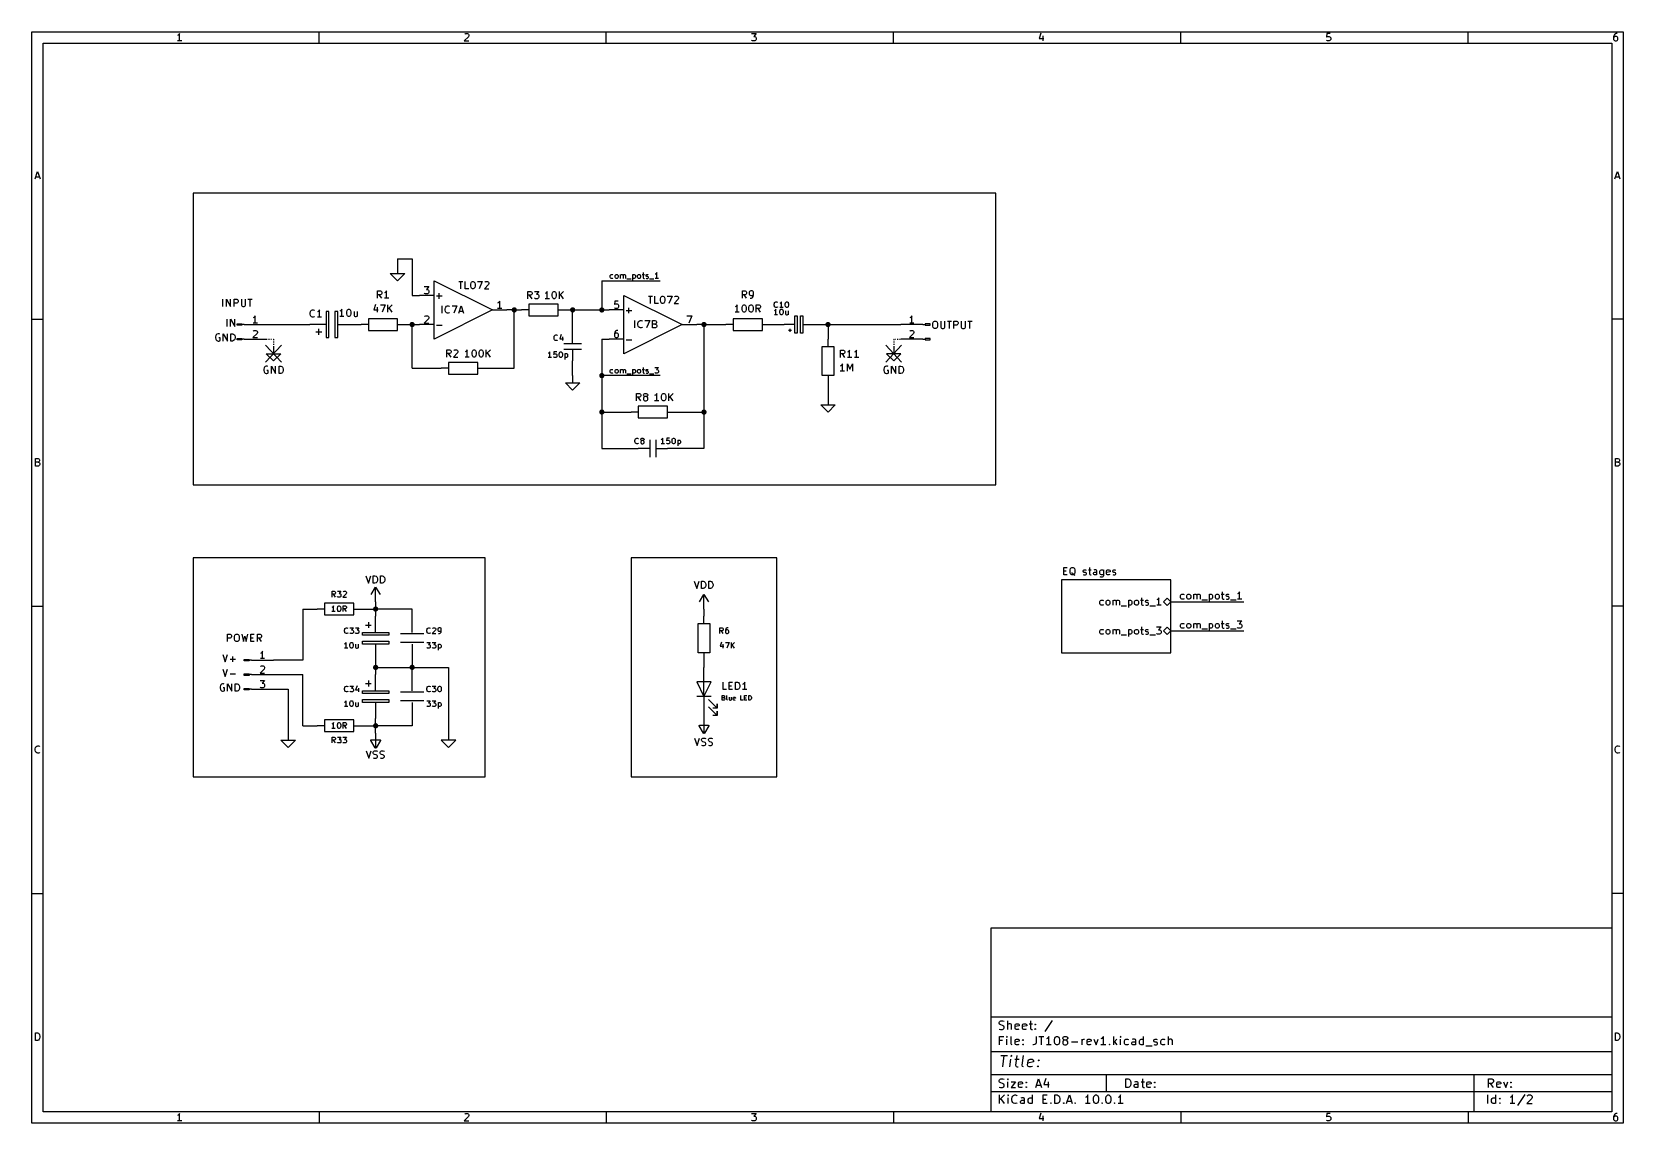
# Model space of a CAD drawing. Header units: millimetres. Extents: x 10 to 287, y -200 to -10.
import ezdxf

# ---------------------------------------------------------------- set-up
doc = ezdxf.new("R2010")
doc.units = ezdxf.units.MM
doc.linetypes.add('DOTTED', pattern=[0.2, 0, -0.2])
for name, color, linetype in [('BLACK', 250, 'CONTINUOUS'), ('CYAN', 134, 'CONTINUOUS'), ('DARKGRAY', 8, 'CONTINUOUS'), ('GRAYTHREE', 253, 'CONTINUOUS'), ('GREENSIXTYFIVE', 129, 'CONTINUOUS'), ('LIGHTBLUE', 172, 'CONTINUOUS'), ('LIGHTGREEN', 92, 'CONTINUOUS'), ('LIGHTORANGE', 30, 'CONTINUOUS'), ('LIGHTRED', 12, 'CONTINUOUS'), ('PUREORANGE', 40, 'CONTINUOUS'), ('PURERED', 1, 'CONTINUOUS'), ('RED', 14, 'CONTINUOUS'), ('WHITE', 250, 'CONTINUOUS')]:
    doc.layers.add(name, color=color, linetype=linetype)

msp = doc.modelspace()

# ---------------------------------------------------------------- linework, layer by layer
at = {"layer": 'BLACK', "linetype": 'CONTINUOUS'}
for p, q in [((73.66, -49.53), (73.66, -50.8)), ((73.66, -49.53), (76.2, -49.53)), ((76.2, -49.53), (76.2, -55.88)), ((76.2, -55.88), (77.47, -55.88)), ((104.14, -69.85), (104.14, -67.31)), ((148.59, -71.12), (148.59, -73.66)), ((69.85, -119.38), (69.85, -120.65)), ((69.85, -120.65), (69.85, -121.92)), ((69.85, -120.65), (76.2, -120.65)), ((76.2, -119.38), (76.2, -120.65)), ((76.2, -121.92), (76.2, -120.65)), ((76.2, -120.65), (82.55, -120.65)), ((82.55, -120.65), (82.55, -132.08)), ((42.8171, -123.8166), (42.7567, -124.0585)), ((42.7567, -124.0585), (42.7567, -124.2399)), ((42.7567, -124.2399), (42.8171, -124.4818)), ((42.8776, -123.6957), (42.8171, -123.8166)), ((42.8171, -124.4818), (42.8776, -124.6028)), ((42.9986, -123.5747), (42.8776, -123.6957)), ((42.8776, -124.6028), (42.9986, -124.7238)), ((43.18, -123.5142), (42.9986, -123.5747)), ((43.3614, -123.5142), (43.18, -123.5142)), ((43.5428, -124.2399), (43.3009, -124.2399)), ((43.4824, -123.5747), (43.3614, -123.5142)), ((43.5428, -124.6633), (43.5428, -124.2399)), ((44.0871, -124.7842), (44.0871, -123.5142)), ((44.0871, -123.5142), (44.8128, -124.7842)), ((44.8128, -124.7842), (44.8128, -123.5142)), ((45.4176, -124.7842), (45.4176, -123.5142)), ((45.4176, -123.5142), (45.72, -123.5142)), ((45.72, -123.5142), (45.9014, -123.5747)), ((45.9014, -123.5747), (46.0224, -123.6957)), ((46.0224, -124.6028), (45.9014, -124.7238)), ((46.0224, -123.6957), (46.0829, -123.8166)), ((46.0829, -124.4818), (46.0224, -124.6028)), ((46.0829, -123.8166), (46.1433, -124.0585)), ((46.1433, -124.2399), (46.0829, -124.4818)), ((46.1433, -124.0585), (46.1433, -124.2399)), ((52.07, -124.46), (54.61, -124.46)), ((54.61, -124.46), (54.61, -132.08)), ((42.9986, -124.7238), (43.18, -124.7842)), ((43.18, -124.7842), (43.3009, -124.7842)), ((43.3009, -124.7842), (43.4824, -124.7238)), ((43.4824, -124.7238), (43.5428, -124.6633)), ((45.72, -124.7842), (45.4176, -124.7842)), ((45.9014, -124.7238), (45.72, -124.7842))]:
    msp.add_line(p, q, dxfattribs=at)
at = {"layer": 'BLACK', "const_width": 0.4572}
for points in [[(69.6214, -120.65, 1), (70.0786, -120.65, 1)], [(75.9714, -120.65, 1), (76.4286, -120.65, 1)]]:
    msp.add_lwpolyline(points, format="xyb", close=True, dxfattribs=at)
at = {"layer": 'CYAN', "linetype": 'CONTINUOUS'}
for p, q in [((62.3333, -110.1842), (62.238, -110.2318)), ((62.3333, -110.1842), (62.238, -110.2318)), ((62.4285, -110.0889), (62.3333, -110.1842)), ((62.4285, -110.0889), (62.3333, -110.1842)), ((62.5237, -109.9461), (62.4285, -110.0889)), ((62.5237, -109.9461), (62.4285, -110.0889)), ((62.5237, -110.9461), (62.5237, -109.9461)), ((62.5237, -110.9461), (62.5237, -109.9461)), ((63.1904, -110.327), (63.238, -110.1365)), ((63.1904, -110.327), (63.238, -110.1365)), ((63.1904, -110.5651), (63.1904, -110.327)), ((63.1904, -110.5651), (63.1904, -110.327)), ((63.238, -110.7556), (63.1904, -110.5651)), ((63.238, -110.7556), (63.1904, -110.5651)), ((63.238, -110.1365), (63.2857, -110.0413)), ((63.238, -110.1365), (63.2857, -110.0413)), ((63.2857, -110.8508), (63.238, -110.7556)), ((63.2857, -110.8508), (63.238, -110.7556)), ((63.2857, -110.0413), (63.3333, -109.9937)), ((63.2857, -110.0413), (63.3333, -109.9937)), ((63.3333, -109.9937), (63.4285, -109.9461)), ((63.3333, -109.9937), (63.4285, -109.9461)), ((63.4285, -109.9461), (63.5238, -109.9461)), ((63.4285, -109.9461), (63.5238, -109.9461)), ((63.5238, -109.9461), (63.619, -109.9937)), ((63.5238, -109.9461), (63.619, -109.9937)), ((63.619, -109.9937), (63.6666, -110.0413)), ((63.619, -109.9937), (63.6666, -110.0413)), ((63.6666, -110.0413), (63.7142, -110.1365)), ((63.6666, -110.0413), (63.7142, -110.1365)), ((63.7142, -110.7556), (63.6666, -110.8508)), ((63.7142, -110.7556), (63.6666, -110.8508)), ((63.7142, -110.1365), (63.7619, -110.327)), ((63.7142, -110.1365), (63.7619, -110.327)), ((63.7619, -110.5651), (63.7142, -110.7556)), ((63.7619, -110.5651), (63.7142, -110.7556)), ((63.7619, -110.327), (63.7619, -110.5651)), ((63.7619, -110.327), (63.7619, -110.5651)), ((64.1904, -110.9461), (64.1904, -109.9461)), ((64.1904, -109.9461), (64.5714, -109.9461)), ((64.1904, -110.9461), (64.1904, -109.9461)), ((64.1904, -109.9461), (64.5714, -109.9461)), ((64.5714, -110.4699), (64.1904, -110.4699)), ((64.5714, -110.4699), (64.1904, -110.4699)), ((64.7619, -110.9461), (64.4285, -110.4699)), ((64.7619, -110.9461), (64.4285, -110.4699)), ((64.5714, -109.9461), (64.6666, -109.9937)), ((64.5714, -109.9461), (64.6666, -109.9937)), ((64.6666, -110.4223), (64.5714, -110.4699)), ((64.6666, -110.4223), (64.5714, -110.4699)), ((64.6666, -109.9937), (64.7143, -110.0413)), ((64.6666, -109.9937), (64.7143, -110.0413)), ((64.7143, -110.3746), (64.6666, -110.4223)), ((64.7143, -110.3746), (64.6666, -110.4223)), ((64.7143, -110.0413), (64.7619, -110.1365)), ((64.7143, -110.0413), (64.7619, -110.1365)), ((64.7619, -110.2794), (64.7143, -110.3746)), ((64.7619, -110.2794), (64.7143, -110.3746)), ((64.7619, -110.1365), (64.7619, -110.2794)), ((64.7619, -110.1365), (64.7619, -110.2794)), ((62.8095, -110.9461), (62.238, -110.9461)), ((62.8095, -110.9461), (62.238, -110.9461)), ((63.3333, -110.8985), (63.2857, -110.8508)), ((63.3333, -110.8985), (63.2857, -110.8508)), ((63.4285, -110.9461), (63.3333, -110.8985)), ((63.4285, -110.9461), (63.3333, -110.8985)), ((63.5238, -110.9461), (63.4285, -110.9461)), ((63.5238, -110.9461), (63.4285, -110.9461)), ((63.619, -110.8985), (63.5238, -110.9461)), ((63.619, -110.8985), (63.5238, -110.9461)), ((63.6666, -110.8508), (63.619, -110.8985)), ((63.6666, -110.8508), (63.619, -110.8985)), ((64.6986, -116.2961), (64.6034, -116.4389)), ((64.6986, -116.2961), (64.6034, -116.4389)), ((64.6986, -117.2961), (64.6986, -116.2961)), ((64.6986, -117.2961), (64.6986, -116.2961)), ((65.5082, -116.3437), (65.6034, -116.2961)), ((65.5082, -116.3437), (65.6034, -116.2961)), ((65.6034, -116.2961), (65.6987, -116.2961)), ((65.6034, -116.2961), (65.6987, -116.2961)), ((65.6987, -116.2961), (65.7939, -116.3437)), ((65.6987, -116.2961), (65.7939, -116.3437)), ((78.748, -116.2961), (79.3671, -116.2961)), ((79.3671, -116.2961), (79.0337, -116.677)), ((79.7004, -116.2961), (80.3195, -116.2961)), ((80.3195, -116.2961), (79.9861, -116.677)), ((64.5082, -116.5342), (64.4129, -116.5818)), ((64.5082, -116.5342), (64.4129, -116.5818)), ((64.9844, -117.2961), (64.4129, -117.2961)), ((64.9844, -117.2961), (64.4129, -117.2961)), ((64.6034, -116.4389), (64.5082, -116.5342)), ((64.6034, -116.4389), (64.5082, -116.5342)), ((65.3653, -116.677), (65.4129, -116.4865)), ((65.3653, -116.677), (65.4129, -116.4865)), ((65.3653, -116.9151), (65.3653, -116.677)), ((65.3653, -116.9151), (65.3653, -116.677)), ((65.4129, -117.1056), (65.3653, -116.9151)), ((65.4129, -117.1056), (65.3653, -116.9151)), ((65.4129, -116.4865), (65.4606, -116.3913)), ((65.4129, -116.4865), (65.4606, -116.3913)), ((65.4606, -117.2008), (65.4129, -117.1056)), ((65.4606, -117.2008), (65.4129, -117.1056)), ((65.4606, -116.3913), (65.5082, -116.3437)), ((65.4606, -116.3913), (65.5082, -116.3437)), ((65.5082, -117.2485), (65.4606, -117.2008)), ((65.5082, -117.2485), (65.4606, -117.2008)), ((65.6034, -117.2961), (65.5082, -117.2485)), ((65.6034, -117.2961), (65.5082, -117.2485)), ((65.6987, -117.2961), (65.6034, -117.2961)), ((65.6987, -117.2961), (65.6034, -117.2961)), ((65.7939, -117.2485), (65.6987, -117.2961)), ((65.7939, -117.2485), (65.6987, -117.2961)), ((65.7939, -116.3437), (65.8415, -116.3913)), ((65.7939, -116.3437), (65.8415, -116.3913)), ((65.8415, -117.2008), (65.7939, -117.2485)), ((65.8415, -117.2008), (65.7939, -117.2485)), ((65.8415, -116.3913), (65.8891, -116.4865)), ((65.8415, -116.3913), (65.8891, -116.4865)), ((65.8891, -117.1056), (65.8415, -117.2008)), ((65.8891, -117.1056), (65.8415, -117.2008)), ((65.8891, -116.4865), (65.9368, -116.677)), ((65.8891, -116.4865), (65.9368, -116.677)), ((65.9368, -116.9151), (65.8891, -117.1056)), ((65.9368, -116.9151), (65.8891, -117.1056)), ((65.9368, -116.677), (65.9368, -116.9151)), ((65.9368, -116.677), (65.9368, -116.9151)), ((66.3653, -116.6294), (66.3653, -117.1532)), ((66.3653, -116.6294), (66.3653, -117.1532)), ((66.3653, -117.1532), (66.413, -117.2485)), ((66.3653, -117.1532), (66.413, -117.2485)), ((66.413, -117.2485), (66.5082, -117.2961)), ((66.413, -117.2485), (66.5082, -117.2961)), ((66.5082, -117.2961), (66.6511, -117.2961)), ((66.5082, -117.2961), (66.6511, -117.2961)), ((66.6511, -117.2961), (66.7463, -117.2485)), ((66.6511, -117.2961), (66.7463, -117.2485)), ((66.7463, -117.2485), (66.7939, -117.2008)), ((66.7463, -117.2485), (66.7939, -117.2008)), ((66.7939, -116.6294), (66.7939, -117.2961)), ((66.7939, -116.6294), (66.7939, -117.2961)), ((78.7956, -117.2485), (78.748, -117.2008)), ((78.8909, -117.2961), (78.7956, -117.2485)), ((79.1766, -117.2961), (78.8909, -117.2961)), ((79.0337, -116.677), (79.1766, -116.677)), ((79.1766, -116.677), (79.2718, -116.7246)), ((79.2718, -117.2485), (79.1766, -117.2961)), ((79.2718, -116.7246), (79.3194, -116.7723)), ((79.3194, -117.2008), (79.2718, -117.2485)), ((79.3194, -116.7723), (79.3671, -116.8675)), ((79.3671, -117.1056), (79.3194, -117.2008)), ((79.3671, -116.8675), (79.3671, -117.1056)), ((79.748, -117.2485), (79.7004, -117.2008)), ((79.8433, -117.2961), (79.748, -117.2485)), ((80.129, -117.2961), (79.8433, -117.2961)), ((79.9861, -116.677), (80.129, -116.677)), ((80.129, -116.677), (80.2242, -116.7246)), ((80.2242, -117.2485), (80.129, -117.2961)), ((80.2242, -116.7246), (80.2718, -116.7723)), ((80.2718, -117.2008), (80.2242, -117.2485)), ((80.2718, -116.7723), (80.3195, -116.8675)), ((80.3195, -117.1056), (80.2718, -117.2008)), ((80.3195, -116.8675), (80.3195, -117.1056)), ((80.748, -116.6294), (80.748, -117.6294)), ((80.748, -116.677), (80.8433, -116.6294)), ((80.8433, -117.2961), (80.748, -117.2485)), ((80.8433, -116.6294), (81.0338, -116.6294)), ((81.0338, -117.2961), (80.8433, -117.2961)), ((81.0338, -116.6294), (81.129, -116.677)), ((81.129, -117.2485), (81.0338, -117.2961)), ((81.129, -116.677), (81.1766, -116.7246)), ((81.1766, -117.2008), (81.129, -117.2485)), ((81.1766, -116.7246), (81.2242, -116.8199)), ((81.2242, -117.1056), (81.1766, -117.2008)), ((81.2242, -116.8199), (81.2242, -117.1056)), ((64.5082, -126.6942), (64.4129, -126.7418)), ((64.5082, -126.6942), (64.4129, -126.7418)), ((64.6034, -126.5989), (64.5082, -126.6942)), ((64.6034, -126.5989), (64.5082, -126.6942)), ((64.6986, -126.4561), (64.6034, -126.5989)), ((64.6986, -126.4561), (64.6034, -126.5989)), ((64.6986, -127.4561), (64.6986, -126.4561)), ((64.6986, -127.4561), (64.6986, -126.4561)), ((65.3653, -126.837), (65.4129, -126.6465)), ((65.3653, -126.837), (65.4129, -126.6465)), ((65.3653, -127.0751), (65.3653, -126.837)), ((65.3653, -127.0751), (65.3653, -126.837)), ((65.4129, -127.2656), (65.3653, -127.0751)), ((65.4129, -127.2656), (65.3653, -127.0751)), ((65.4129, -126.6465), (65.4606, -126.5513)), ((65.4129, -126.6465), (65.4606, -126.5513)), ((65.4606, -127.3608), (65.4129, -127.2656)), ((65.4606, -127.3608), (65.4129, -127.2656)), ((65.4606, -126.5513), (65.5082, -126.5037)), ((65.4606, -126.5513), (65.5082, -126.5037)), ((65.5082, -127.4085), (65.4606, -127.3608)), ((65.5082, -127.4085), (65.4606, -127.3608)), ((65.5082, -126.5037), (65.6034, -126.4561)), ((65.5082, -126.5037), (65.6034, -126.4561)), ((65.6034, -127.4561), (65.5082, -127.4085)), ((65.6034, -127.4561), (65.5082, -127.4085)), ((65.6034, -126.4561), (65.6987, -126.4561)), ((65.6034, -126.4561), (65.6987, -126.4561)), ((65.6987, -126.4561), (65.7939, -126.5037)), ((65.6987, -126.4561), (65.7939, -126.5037)), ((65.7939, -127.4085), (65.6987, -127.4561)), ((65.7939, -127.4085), (65.6987, -127.4561)), ((65.7939, -126.5037), (65.8415, -126.5513)), ((65.7939, -126.5037), (65.8415, -126.5513)), ((65.8415, -127.3608), (65.7939, -127.4085)), ((65.8415, -127.3608), (65.7939, -127.4085)), ((65.8415, -126.5513), (65.8891, -126.6465)), ((65.8415, -126.5513), (65.8891, -126.6465)), ((65.8891, -127.2656), (65.8415, -127.3608)), ((65.8891, -127.2656), (65.8415, -127.3608)), ((65.8891, -126.6465), (65.9368, -126.837)), ((65.8891, -126.6465), (65.9368, -126.837)), ((65.9368, -127.0751), (65.8891, -127.2656)), ((65.9368, -127.0751), (65.8891, -127.2656)), ((65.9368, -126.837), (65.9368, -127.0751)), ((65.9368, -126.837), (65.9368, -127.0751)), ((66.3653, -126.7894), (66.3653, -127.3132)), ((66.3653, -126.7894), (66.3653, -127.3132)), ((66.3653, -127.3132), (66.413, -127.4085)), ((66.3653, -127.3132), (66.413, -127.4085)), ((66.413, -127.4085), (66.5082, -127.4561)), ((66.413, -127.4085), (66.5082, -127.4561)), ((66.6511, -127.4561), (66.7463, -127.4085)), ((66.6511, -127.4561), (66.7463, -127.4085)), ((66.7463, -127.4085), (66.7939, -127.3608)), ((66.7463, -127.4085), (66.7939, -127.3608)), ((66.7939, -126.7894), (66.7939, -127.4561)), ((66.7939, -126.7894), (66.7939, -127.4561)), ((78.748, -126.4561), (79.3671, -126.4561)), ((78.7956, -127.4085), (78.748, -127.3608)), ((78.8909, -127.4561), (78.7956, -127.4085)), ((79.3671, -126.4561), (79.0337, -126.837)), ((79.0337, -126.837), (79.1766, -126.837)), ((79.1766, -126.837), (79.2718, -126.8846)), ((79.2718, -127.4085), (79.1766, -127.4561)), ((79.2718, -126.8846), (79.3194, -126.9323)), ((79.3194, -127.3608), (79.2718, -127.4085)), ((79.3194, -126.9323), (79.3671, -127.0275)), ((79.3671, -127.2656), (79.3194, -127.3608)), ((79.3671, -127.0275), (79.3671, -127.2656)), ((79.7004, -126.4561), (80.3195, -126.4561)), ((79.748, -127.4085), (79.7004, -127.3608)), ((79.8433, -127.4561), (79.748, -127.4085)), ((80.3195, -126.4561), (79.9861, -126.837)), ((79.9861, -126.837), (80.129, -126.837)), ((80.129, -126.837), (80.2242, -126.8846)), ((80.2242, -127.4085), (80.129, -127.4561)), ((80.2242, -126.8846), (80.2718, -126.9323)), ((80.2718, -127.3608), (80.2242, -127.4085)), ((80.2718, -126.9323), (80.3195, -127.0275)), ((80.3195, -127.2656), (80.2718, -127.3608)), ((80.3195, -127.0275), (80.3195, -127.2656)), ((80.748, -126.7894), (80.748, -127.7894)), ((80.748, -126.837), (80.8433, -126.7894)), ((80.8433, -127.4561), (80.748, -127.4085)), ((80.8433, -126.7894), (81.0338, -126.7894)), ((81.0338, -126.7894), (81.129, -126.837)), ((81.129, -127.4085), (81.0338, -127.4561)), ((81.129, -126.837), (81.1766, -126.8846)), ((81.1766, -127.3608), (81.129, -127.4085)), ((81.1766, -126.8846), (81.2242, -126.9799)), ((81.2242, -127.2656), (81.1766, -127.3608)), ((81.2242, -126.9799), (81.2242, -127.2656)), ((64.9844, -127.4561), (64.4129, -127.4561)), ((64.9844, -127.4561), (64.4129, -127.4561)), ((65.6987, -127.4561), (65.6034, -127.4561)), ((65.6987, -127.4561), (65.6034, -127.4561)), ((66.5082, -127.4561), (66.6511, -127.4561)), ((66.5082, -127.4561), (66.6511, -127.4561)), ((79.1766, -127.4561), (78.8909, -127.4561)), ((80.129, -127.4561), (79.8433, -127.4561)), ((81.0338, -127.4561), (80.8433, -127.4561)), ((62.3333, -130.5042), (62.238, -130.5518)), ((62.3333, -130.5042), (62.238, -130.5518)), ((62.8095, -131.2661), (62.238, -131.2661)), ((62.8095, -131.2661), (62.238, -131.2661)), ((62.4285, -130.4089), (62.3333, -130.5042)), ((62.4285, -130.4089), (62.3333, -130.5042)), ((62.5237, -130.2661), (62.4285, -130.4089)), ((62.5237, -130.2661), (62.4285, -130.4089)), ((62.5237, -131.2661), (62.5237, -130.2661)), ((62.5237, -131.2661), (62.5237, -130.2661)), ((63.1904, -130.647), (63.238, -130.4565)), ((63.1904, -130.647), (63.238, -130.4565)), ((63.1904, -130.8851), (63.1904, -130.647)), ((63.1904, -130.8851), (63.1904, -130.647)), ((63.238, -131.0756), (63.1904, -130.8851)), ((63.238, -131.0756), (63.1904, -130.8851)), ((63.238, -130.4565), (63.2857, -130.3613)), ((63.238, -130.4565), (63.2857, -130.3613)), ((63.2857, -131.1708), (63.238, -131.0756)), ((63.2857, -131.1708), (63.238, -131.0756)), ((63.2857, -130.3613), (63.3333, -130.3137)), ((63.2857, -130.3613), (63.3333, -130.3137)), ((63.3333, -131.2185), (63.2857, -131.1708)), ((63.3333, -131.2185), (63.2857, -131.1708)), ((63.3333, -130.3137), (63.4285, -130.2661)), ((63.3333, -130.3137), (63.4285, -130.2661)), ((63.4285, -131.2661), (63.3333, -131.2185)), ((63.4285, -131.2661), (63.3333, -131.2185)), ((63.4285, -130.2661), (63.5238, -130.2661)), ((63.4285, -130.2661), (63.5238, -130.2661)), ((63.5238, -131.2661), (63.4285, -131.2661)), ((63.5238, -131.2661), (63.4285, -131.2661)), ((63.5238, -130.2661), (63.619, -130.3137)), ((63.5238, -130.2661), (63.619, -130.3137)), ((63.619, -131.2185), (63.5238, -131.2661)), ((63.619, -131.2185), (63.5238, -131.2661)), ((63.619, -130.3137), (63.6666, -130.3613)), ((63.619, -130.3137), (63.6666, -130.3613)), ((63.6666, -131.1708), (63.619, -131.2185)), ((63.6666, -131.1708), (63.619, -131.2185)), ((63.6666, -130.3613), (63.7142, -130.4565)), ((63.6666, -130.3613), (63.7142, -130.4565)), ((63.7142, -131.0756), (63.6666, -131.1708)), ((63.7142, -131.0756), (63.6666, -131.1708)), ((63.7142, -130.4565), (63.7619, -130.647)), ((63.7142, -130.4565), (63.7619, -130.647)), ((63.7619, -130.8851), (63.7142, -131.0756)), ((63.7619, -130.8851), (63.7142, -131.0756)), ((63.7619, -130.647), (63.7619, -130.8851)), ((63.7619, -130.647), (63.7619, -130.8851)), ((64.1904, -131.2661), (64.1904, -130.2661)), ((64.1904, -130.2661), (64.5714, -130.2661)), ((64.1904, -131.2661), (64.1904, -130.2661)), ((64.1904, -130.2661), (64.5714, -130.2661)), ((64.5714, -130.7899), (64.1904, -130.7899)), ((64.5714, -130.7899), (64.1904, -130.7899)), ((64.7619, -131.2661), (64.4285, -130.7899)), ((64.7619, -131.2661), (64.4285, -130.7899)), ((64.5714, -130.2661), (64.6666, -130.3137)), ((64.5714, -130.2661), (64.6666, -130.3137)), ((64.6666, -130.7423), (64.5714, -130.7899)), ((64.6666, -130.7423), (64.5714, -130.7899)), ((64.6666, -130.3137), (64.7143, -130.3613)), ((64.6666, -130.3137), (64.7143, -130.3613)), ((64.7143, -130.6946), (64.6666, -130.7423)), ((64.7143, -130.6946), (64.6666, -130.7423)), ((64.7143, -130.3613), (64.7619, -130.4565)), ((64.7143, -130.3613), (64.7619, -130.4565)), ((64.7619, -130.5994), (64.7143, -130.6946)), ((64.7619, -130.5994), (64.7143, -130.6946)), ((64.7619, -130.4565), (64.7619, -130.5994)), ((64.7619, -130.4565), (64.7619, -130.5994))]:
    msp.add_line(p, q, dxfattribs=at)
at = {"layer": 'DARKGRAY', "linetype": 'DOTTED'}
for p, q in [((50.8, -63.5), (52.07, -63.5)), ((52.07, -63.5), (52.07, -64.77)), ((160.02, -63.5), (161.29, -63.5)), ((160.02, -63.5), (160.02, -64.77))]:
    msp.add_line(p, q, dxfattribs=at)
at = {"layer": 'GRAYTHREE', "linetype": 'CONTINUOUS'}
for p, q in [((52.07, -67.31), (50.8, -66.04)), ((50.8, -66.04), (52.07, -66.04)), ((52.07, -64.77), (52.07, -66.04)), ((52.07, -66.04), (53.34, -66.04)), ((53.34, -66.04), (52.07, -67.31)), ((160.02, -66.04), (158.75, -66.04)), ((158.75, -66.04), (160.02, -67.31)), ((160.02, -64.77), (160.02, -66.04)), ((160.02, -67.31), (161.29, -66.04)), ((161.29, -66.04), (160.02, -66.04)), ((50.4371, -68.5147), (50.3767, -68.7566)), ((50.3767, -68.7566), (50.3767, -68.938)), ((50.3767, -68.938), (50.4371, -69.1799)), ((50.4976, -68.3938), (50.4371, -68.5147)), ((50.4371, -69.1799), (50.4976, -69.3009)), ((50.6186, -68.2728), (50.4976, -68.3938)), ((50.8, -68.2123), (50.6186, -68.2728)), ((50.9814, -68.2123), (50.8, -68.2123)), ((51.1628, -68.938), (50.9209, -68.938)), ((51.1024, -68.2728), (50.9814, -68.2123)), ((51.1628, -69.3614), (51.1628, -68.938)), ((51.7071, -69.4823), (51.7071, -68.2123)), ((51.7071, -68.2123), (52.4328, -69.4823)), ((52.4328, -69.4823), (52.4328, -68.2123)), ((53.0376, -69.4823), (53.0376, -68.2123)), ((53.0376, -68.2123), (53.34, -68.2123)), ((53.34, -68.2123), (53.5214, -68.2728)), ((53.5214, -68.2728), (53.6424, -68.3938)), ((53.6424, -68.3938), (53.7029, -68.5147)), ((53.7029, -69.1799), (53.6424, -69.3009)), ((53.7029, -68.5147), (53.7633, -68.7566)), ((53.7633, -68.938), (53.7029, -69.1799)), ((53.7633, -68.7566), (53.7633, -68.938)), ((158.387, -68.5147), (158.3266, -68.7566)), ((158.3266, -68.7566), (158.3266, -68.938)), ((158.3266, -68.938), (158.387, -69.1799)), ((158.4475, -68.3938), (158.387, -68.5147)), ((158.387, -69.1799), (158.4475, -69.3009)), ((158.5685, -68.2728), (158.4475, -68.3938)), ((158.7499, -68.2123), (158.5685, -68.2728)), ((158.9313, -68.2123), (158.7499, -68.2123)), ((159.1127, -68.938), (158.8708, -68.938)), ((159.0523, -68.2728), (158.9313, -68.2123)), ((159.1127, -69.3614), (159.1127, -68.938)), ((159.657, -69.4823), (159.657, -68.2123)), ((159.657, -68.2123), (160.3827, -69.4823)), ((160.3827, -69.4823), (160.3827, -68.2123)), ((160.9875, -69.4823), (160.9875, -68.2123)), ((160.9875, -68.2123), (161.2899, -68.2123)), ((161.2899, -68.2123), (161.4713, -68.2728)), ((161.4713, -68.2728), (161.5923, -68.3938)), ((161.5923, -68.3938), (161.6528, -68.5147)), ((161.6528, -69.1799), (161.5923, -69.3009)), ((161.6528, -68.5147), (161.7132, -68.7566)), ((161.7132, -68.938), (161.6528, -69.1799)), ((161.7132, -68.7566), (161.7132, -68.938)), ((50.4976, -69.3009), (50.6186, -69.4219)), ((50.6186, -69.4219), (50.8, -69.4823)), ((50.8, -69.4823), (50.9209, -69.4823)), ((50.9209, -69.4823), (51.1024, -69.4219)), ((51.1024, -69.4219), (51.1628, -69.3614)), ((53.34, -69.4823), (53.0376, -69.4823)), ((53.5214, -69.4219), (53.34, -69.4823)), ((53.6424, -69.3009), (53.5214, -69.4219)), ((158.4475, -69.3009), (158.5685, -69.4219)), ((158.5685, -69.4219), (158.7499, -69.4823)), ((158.7499, -69.4823), (158.8708, -69.4823)), ((158.8708, -69.4823), (159.0523, -69.4219)), ((159.0523, -69.4219), (159.1127, -69.3614)), ((161.2899, -69.4823), (160.9875, -69.4823)), ((161.4713, -69.4219), (161.2899, -69.4823)), ((161.5923, -69.3009), (161.4713, -69.4219))]:
    msp.add_line(p, q, dxfattribs=at)
at = {"layer": 'GREENSIXTYFIVE', "linetype": 'CONTINUOUS'}
for p, q in [((70.1825, -56.3786), (70.1825, -55.1086)), ((70.1825, -55.1086), (70.6663, -55.1086)), ((70.1825, -56.3786), (70.1825, -55.1086)), ((70.1825, -55.1086), (70.6663, -55.1086)), ((70.6663, -55.1086), (70.7873, -55.1691)), ((70.6663, -55.1086), (70.7873, -55.1691)), ((70.7873, -55.1691), (70.8478, -55.2296)), ((70.7873, -55.1691), (70.8478, -55.2296)), ((70.8478, -55.2296), (70.9082, -55.3505)), ((70.8478, -55.2296), (70.9082, -55.3505)), ((70.9082, -55.3505), (70.9082, -55.532)), ((70.9082, -55.3505), (70.9082, -55.532)), ((71.634, -55.2901), (71.513, -55.411)), ((71.634, -55.2901), (71.513, -55.411)), ((71.7549, -55.1086), (71.634, -55.2901)), ((71.7549, -55.1086), (71.634, -55.2901)), ((71.7549, -56.3786), (71.7549, -55.1086)), ((71.7549, -56.3786), (71.7549, -55.1086)), ((84.3038, -53.469), (85.0295, -53.469)), ((84.6667, -54.739), (84.6667, -53.469)), ((85.4528, -54.739), (85.4528, -53.469)), ((86.0576, -54.739), (85.4528, -54.739)), ((86.4205, -53.9528), (86.4809, -53.7109)), ((86.4205, -54.2552), (86.4205, -53.9528)), ((86.4809, -54.4971), (86.4205, -54.2552)), ((86.4809, -53.7109), (86.5414, -53.59)), ((86.5414, -54.6181), (86.4809, -54.4971)), ((86.5414, -53.59), (86.6019, -53.5295)), ((86.6019, -54.6786), (86.5414, -54.6181)), ((86.6019, -53.5295), (86.7228, -53.469)), ((86.7228, -54.739), (86.6019, -54.6786)), ((86.7228, -53.469), (86.8438, -53.469)), ((86.8438, -54.739), (86.7228, -54.739)), ((86.8438, -53.469), (86.9647, -53.5295)), ((86.9647, -54.6786), (86.8438, -54.739)), ((86.9647, -53.5295), (87.0252, -53.59)), ((87.0252, -54.6181), (86.9647, -54.6786)), ((87.0252, -53.59), (87.0857, -53.7109)), ((87.0857, -54.4971), (87.0252, -54.6181)), ((87.0857, -53.7109), (87.1462, -53.9528)), ((87.1462, -54.2552), (87.0857, -54.4971)), ((87.1462, -53.9528), (87.1462, -54.2552)), ((87.5695, -53.469), (88.4161, -53.469)), ((88.4161, -53.469), (87.8719, -54.739)), ((89.5047, -54.0133), (88.779, -54.739)), ((88.779, -54.739), (89.5652, -54.739)), ((88.8395, -53.59), (88.8999, -53.5295)), ((88.8999, -53.5295), (89.0209, -53.469)), ((89.0209, -53.469), (89.3233, -53.469)), ((89.3233, -53.469), (89.4442, -53.5295)), ((89.4442, -53.5295), (89.5047, -53.59)), ((89.5047, -53.59), (89.5652, -53.7109)), ((89.5652, -53.8319), (89.5047, -54.0133)), ((89.5652, -53.7109), (89.5652, -53.8319)), ((96.3445, -56.4591), (96.3445, -55.1891)), ((96.3445, -55.1891), (96.8283, -55.1891)), ((96.8283, -55.1891), (96.9493, -55.2496)), ((96.9493, -55.2496), (97.0098, -55.3101)), ((97.0098, -55.3101), (97.0702, -55.431)), ((97.4936, -55.1891), (98.2798, -55.1891)), ((98.2798, -55.1891), (97.8564, -55.6729)), ((99.6043, -55.3706), (99.4833, -55.4915)), ((99.7252, -55.1891), (99.6043, -55.3706)), ((99.7252, -56.4591), (99.7252, -55.1891)), ((100.6323, -55.431), (100.6928, -55.3101)), ((100.6928, -55.3101), (100.7533, -55.2496)), ((100.7533, -55.2496), (100.8742, -55.1891)), ((100.8742, -55.1891), (100.9952, -55.1891)), ((100.9952, -55.1891), (101.1161, -55.2496)), ((101.1161, -55.2496), (101.1766, -55.3101)), ((101.1766, -55.3101), (101.2371, -55.431)), ((101.8418, -56.4591), (101.8418, -55.1891)), ((102.5675, -55.1891), (101.8418, -55.9148)), ((133.6825, -56.3786), (133.6825, -55.1086)), ((133.6825, -55.1086), (134.1663, -55.1086)), ((134.1663, -55.1086), (134.2873, -55.1691)), ((134.2873, -55.1691), (134.3478, -55.2296)), ((134.3478, -55.2296), (134.4082, -55.3505)), ((134.4082, -55.3505), (134.4082, -55.532)), ((134.9525, -55.2296), (134.8921, -55.3505)), ((134.8921, -55.3505), (134.8921, -55.6529)), ((135.013, -55.1691), (134.9525, -55.2296)), ((135.134, -55.1086), (135.013, -55.1691)), ((135.3759, -55.1086), (135.134, -55.1086)), ((135.4968, -55.1691), (135.3759, -55.1086)), ((135.5573, -55.2296), (135.4968, -55.1691)), ((135.6178, -55.3505), (135.5573, -55.2296)), ((135.6178, -55.8343), (135.6178, -55.3505)), ((43.2706, -57.8379), (43.2706, -56.5679)), ((43.8754, -57.8379), (43.8754, -56.5679)), ((43.8754, -56.5679), (44.6011, -57.8379)), ((44.6011, -57.8379), (44.6011, -56.5679)), ((45.2059, -57.8379), (45.2059, -56.5679)), ((45.2059, -56.5679), (45.6897, -56.5679)), ((45.6897, -57.2332), (45.2059, -57.2332)), ((45.6897, -56.5679), (45.8107, -56.6284)), ((45.8107, -57.1727), (45.6897, -57.2332)), ((45.8107, -56.6284), (45.8712, -56.6889)), ((45.8712, -57.1122), (45.8107, -57.1727)), ((45.8712, -56.6889), (45.9316, -56.8098)), ((45.9316, -56.9913), (45.8712, -57.1122)), ((45.9316, -56.8098), (45.9316, -56.9913)), ((46.4759, -56.5679), (46.4759, -57.596)), ((46.4759, -57.596), (46.5364, -57.717)), ((46.5364, -57.717), (46.5969, -57.7775)), ((46.5969, -57.7775), (46.7178, -57.8379)), ((46.7178, -57.8379), (46.9597, -57.8379)), ((46.9597, -57.8379), (47.0807, -57.7775)), ((47.0807, -57.7775), (47.1412, -57.717)), ((47.1412, -57.717), (47.2016, -57.596)), ((47.2016, -57.596), (47.2016, -56.5679)), ((47.625, -56.5679), (48.3507, -56.5679)), ((47.9879, -57.8379), (47.9879, -56.5679)), ((69.8197, -57.4725), (69.5174, -58.3796)), ((69.8197, -57.4725), (69.5174, -58.3796)), ((70.1221, -57.9563), (70.1221, -58.8029)), ((70.1221, -57.9563), (70.1221, -58.8029)), ((70.6663, -55.7739), (70.1825, -55.7739)), ((70.6663, -55.7739), (70.1825, -55.7739)), ((70.9082, -56.3786), (70.4849, -55.7739)), ((70.9082, -56.3786), (70.4849, -55.7739)), ((70.7873, -55.7134), (70.6663, -55.7739)), ((70.7873, -55.7134), (70.6663, -55.7739)), ((70.6664, -57.5329), (71.513, -57.5329)), ((70.6664, -57.5329), (71.513, -57.5329)), ((70.8478, -55.6529), (70.7873, -55.7134)), ((70.8478, -55.6529), (70.7873, -55.7134)), ((70.9082, -55.532), (70.8478, -55.6529)), ((70.9082, -55.532), (70.8478, -55.6529)), ((71.513, -57.5329), (70.9688, -58.8029)), ((71.513, -57.5329), (70.9688, -58.8029)), ((71.513, -55.411), (71.3921, -55.4715)), ((71.513, -55.411), (71.3921, -55.4715)), ((72.1178, -56.3786), (71.3921, -56.3786)), ((72.1178, -56.3786), (71.3921, -56.3786)), ((71.9968, -58.8029), (71.9968, -57.5329)), ((72.7225, -57.5329), (71.9968, -58.2586)), ((71.9968, -58.8029), (71.9968, -57.5329)), ((72.7225, -57.5329), (71.9968, -58.2586)), ((72.7225, -58.8029), (72.1783, -58.0772)), ((72.7225, -58.8029), (72.1783, -58.0772)), ((80.4393, -55.9837), (81.407, -55.9837)), ((80.9231, -56.4675), (80.9231, -55.4999)), ((81.4009, -58.9992), (81.4009, -57.7292)), ((81.9453, -58.2735), (82.0057, -58.0316)), ((82.0057, -58.0316), (82.0662, -57.9107)), ((82.0662, -57.9107), (82.1872, -57.7897)), ((82.1872, -57.7897), (82.3686, -57.7292)), ((82.3686, -57.7292), (82.4895, -57.7292)), ((82.4895, -57.7292), (82.671, -57.7897)), ((82.671, -57.7897), (82.7314, -57.8502)), ((83.1548, -57.7292), (84.0014, -57.7292)), ((84.0014, -57.7292), (83.4572, -58.9992)), ((84.3038, -58.9992), (84.7271, -57.7292)), ((84.7271, -57.7292), (85.1505, -58.9992)), ((96.8283, -55.8544), (96.3445, -55.8544)), ((97.0702, -56.4591), (96.6469, -55.8544)), ((96.9493, -55.7939), (96.8283, -55.8544)), ((97.0098, -55.7334), (96.9493, -55.7939)), ((97.0702, -55.6125), (97.0098, -55.7334)), ((97.0702, -55.431), (97.0702, -55.6125)), ((97.5541, -56.3987), (97.4936, -56.3382)), ((97.675, -56.4591), (97.5541, -56.3987)), ((98.0379, -56.4591), (97.675, -56.4591)), ((97.8564, -55.6729), (98.0379, -55.6729)), ((98.0379, -55.6729), (98.1588, -55.7334)), ((98.1588, -56.3987), (98.0379, -56.4591)), ((98.1588, -55.7334), (98.2193, -55.7939)), ((98.2193, -56.3382), (98.1588, -56.3987)), ((98.2193, -55.7939), (98.2798, -55.9148)), ((98.2798, -56.2172), (98.2193, -56.3382)), ((98.2798, -55.9148), (98.2798, -56.2172)), ((99.4833, -55.4915), (99.3624, -55.552)), ((100.0881, -56.4591), (99.3624, -56.4591)), ((100.5719, -55.6729), (100.6323, -55.431)), ((100.5719, -55.9753), (100.5719, -55.6729)), ((100.6323, -56.2172), (100.5719, -55.9753)), ((100.6928, -56.3382), (100.6323, -56.2172)), ((100.7533, -56.3987), (100.6928, -56.3382)), ((100.8742, -56.4591), (100.7533, -56.3987)), ((100.9952, -56.4591), (100.8742, -56.4591)), ((101.1161, -56.3987), (100.9952, -56.4591)), ((101.1766, -56.3382), (101.1161, -56.3987)), ((101.2371, -56.2172), (101.1766, -56.3382)), ((101.2371, -55.431), (101.2976, -55.6729)), ((101.2976, -55.9753), (101.2371, -56.2172)), ((101.2976, -55.6729), (101.2976, -55.9753)), ((102.5675, -56.4591), (102.0233, -55.7334)), ((113.9431, -59.0075), (113.9431, -58.0399)), ((117.3238, -56.009), (118.0495, -56.009)), ((117.6867, -57.279), (117.6867, -56.009)), ((118.4728, -57.279), (118.4728, -56.009)), ((119.0776, -57.279), (118.4728, -57.279)), ((119.4405, -56.4928), (119.5009, -56.2509)), ((119.4405, -56.7952), (119.4405, -56.4928)), ((119.5009, -57.0371), (119.4405, -56.7952)), ((119.5009, -56.2509), (119.5614, -56.13)), ((119.5614, -57.1581), (119.5009, -57.0371)), ((119.5614, -56.13), (119.6219, -56.0695)), ((119.6219, -57.2186), (119.5614, -57.1581)), ((119.6219, -56.0695), (119.7428, -56.009)), ((119.7428, -57.279), (119.6219, -57.2186)), ((119.7428, -56.009), (119.8638, -56.009)), ((119.8638, -57.279), (119.7428, -57.279)), ((119.8638, -56.009), (119.9847, -56.0695)), ((119.9847, -57.2186), (119.8638, -57.279)), ((119.9847, -56.0695), (120.0452, -56.13)), ((120.0452, -57.1581), (119.9847, -57.2186)), ((120.0452, -56.13), (120.1057, -56.2509)), ((120.1057, -57.0371), (120.0452, -57.1581)), ((120.1057, -56.2509), (120.1662, -56.4928)), ((120.1662, -56.7952), (120.1057, -57.0371)), ((120.1662, -56.4928), (120.1662, -56.7952)), ((120.5895, -56.009), (121.4361, -56.009)), ((121.4361, -56.009), (120.8919, -57.279)), ((122.5247, -56.5533), (121.799, -57.279)), ((121.799, -57.279), (122.5852, -57.279)), ((121.8595, -56.13), (121.9199, -56.0695)), ((121.9199, -56.0695), (122.0409, -56.009)), ((122.0409, -56.009), (122.3433, -56.009)), ((122.3433, -56.009), (122.4642, -56.0695)), ((122.4642, -56.0695), (122.5247, -56.13)), ((122.5247, -56.13), (122.5852, -56.2509)), ((122.5852, -56.3719), (122.5247, -56.5533)), ((122.5852, -56.2509), (122.5852, -56.3719)), ((132.5335, -57.8353), (132.4126, -57.8958)), ((132.6545, -57.7144), (132.5335, -57.8353)), ((132.7754, -57.5329), (132.6545, -57.7144)), ((132.7754, -58.8029), (132.7754, -57.5329)), ((133.6221, -58.0167), (133.6825, -57.7748)), ((133.6221, -58.3191), (133.6221, -58.0167)), ((134.1663, -55.7739), (133.6825, -55.7739)), ((133.6825, -57.7748), (133.743, -57.6539)), ((133.743, -57.6539), (133.8035, -57.5934)), ((133.8035, -57.5934), (133.9244, -57.5329)), ((133.9244, -57.5329), (134.0454, -57.5329)), ((134.4082, -56.3786), (133.9849, -55.7739)), ((134.0454, -57.5329), (134.1663, -57.5934)), ((134.2873, -55.7134), (134.1663, -55.7739)), ((134.1663, -57.5934), (134.2268, -57.6539)), ((134.2268, -57.6539), (134.2873, -57.7748)), ((134.3478, -55.6529), (134.2873, -55.7134)), ((134.2873, -57.7748), (134.3478, -58.0167)), ((134.4082, -55.532), (134.3478, -55.6529)), ((134.3478, -58.0167), (134.3478, -58.3191)), ((134.8316, -58.0167), (134.892, -57.7748)), ((134.8316, -58.3191), (134.8316, -58.0167)), ((134.892, -57.7748), (134.9525, -57.6539)), ((134.8921, -55.6529), (134.9525, -55.7739)), ((134.9525, -55.7739), (135.013, -55.8343)), ((134.9525, -57.6539), (135.013, -57.5934)), ((135.013, -55.8343), (135.134, -55.8948)), ((135.013, -56.3786), (135.2549, -56.3786)), ((135.013, -57.5934), (135.1339, -57.5329)), ((135.1339, -57.5329), (135.2549, -57.5329)), ((135.134, -55.8948), (135.3759, -55.8948)), ((135.2549, -56.3786), (135.3759, -56.3182)), ((135.2549, -57.5329), (135.3758, -57.5934)), ((135.3758, -57.5934), (135.4363, -57.6539)), ((135.3759, -55.8948), (135.4968, -55.8343)), ((135.3759, -56.3182), (135.4363, -56.2577)), ((135.4363, -56.2577), (135.5573, -56.0762)), ((135.4363, -57.6539), (135.4968, -57.7748)), ((135.4968, -55.8343), (135.5573, -55.7739)), ((135.4968, -57.7748), (135.5573, -58.0167)), ((135.5573, -55.7739), (135.6178, -55.6529)), ((135.5573, -56.0762), (135.6178, -55.8343)), ((135.5573, -58.0167), (135.5573, -58.3191)), ((136.1015, -58.8029), (136.1015, -57.5329)), ((136.1015, -57.5329), (136.5853, -57.5329)), ((136.5853, -57.5329), (136.7063, -57.5934)), ((136.7063, -58.1377), (136.5853, -58.1982)), ((136.7063, -57.5934), (136.7668, -57.6539)), ((136.7668, -58.0772), (136.7063, -58.1377)), ((136.7668, -57.6539), (136.8272, -57.7748)), ((136.8272, -57.9563), (136.7668, -58.0772)), ((136.8272, -57.7748), (136.8272, -57.9563)), ((139.2, -57.4226), (139.2476, -57.2322)), ((139.2, -57.5655), (139.2, -57.4226)), ((139.2476, -57.756), (139.2, -57.5655)), ((139.2476, -57.2322), (139.2953, -57.1369)), ((139.2953, -57.8512), (139.2476, -57.756)), ((139.2953, -57.1369), (139.3905, -57.0417)), ((139.3905, -57.9465), (139.2953, -57.8512)), ((139.3905, -57.0417), (139.5334, -56.9941)), ((139.5334, -57.9941), (139.3905, -57.9465)), ((139.5334, -56.9941), (139.6286, -56.9941)), ((139.6286, -57.9941), (139.5334, -57.9941)), ((139.6286, -56.9941), (139.7715, -57.0417)), ((139.7715, -57.9465), (139.6286, -57.9941)), ((139.7715, -57.0417), (139.8191, -57.0893)), ((139.8191, -57.8988), (139.7715, -57.9465)), ((140.2953, -57.2322), (140.2, -57.2798)), ((140.7715, -57.9941), (140.2, -57.9941)), ((140.3905, -57.1369), (140.2953, -57.2322)), ((140.4857, -56.9941), (140.3905, -57.1369)), ((140.4857, -57.9941), (140.4857, -56.9941)), ((141.1524, -57.375), (141.2, -57.1845)), ((141.1524, -57.6131), (141.1524, -57.375)), ((141.2, -57.8036), (141.1524, -57.6131)), ((141.2, -57.1845), (141.2477, -57.0893)), ((141.2477, -57.8988), (141.2, -57.8036)), ((141.2477, -57.0893), (141.2953, -57.0417)), ((141.2953, -57.9465), (141.2477, -57.8988)), ((141.2953, -57.0417), (141.3905, -56.9941)), ((141.3905, -57.9941), (141.2953, -57.9465)), ((141.3905, -56.9941), (141.4858, -56.9941)), ((141.4858, -57.9941), (141.3905, -57.9941)), ((141.4858, -56.9941), (141.581, -57.0417)), ((141.581, -57.9465), (141.4858, -57.9941)), ((141.581, -57.0417), (141.6286, -57.0893)), ((141.6286, -57.8988), (141.581, -57.9465)), ((141.6286, -57.0893), (141.6762, -57.1845)), ((141.6762, -57.8036), (141.6286, -57.8988)), ((141.6762, -57.1845), (141.7239, -57.375)), ((141.7239, -57.6131), (141.6762, -57.8036)), ((141.7239, -57.375), (141.7239, -57.6131)), ((58.4381, -58.9549), (58.4985, -58.713)), ((58.4381, -58.9549), (58.4985, -58.713)), ((58.4381, -59.1363), (58.4381, -58.9549)), ((58.4381, -59.1363), (58.4381, -58.9549)), ((58.4985, -59.3782), (58.4381, -59.1363)), ((58.4985, -59.3782), (58.4381, -59.1363)), ((58.4985, -58.713), (58.559, -58.5921)), ((58.4985, -58.713), (58.559, -58.5921)), ((58.559, -59.4992), (58.4985, -59.3782)), ((58.559, -59.4992), (58.4985, -59.3782)), ((58.559, -58.5921), (58.68, -58.4711)), ((58.559, -58.5921), (58.68, -58.4711)), ((58.68, -59.6202), (58.559, -59.4992)), ((58.68, -59.6202), (58.559, -59.4992)), ((58.68, -58.4711), (58.8614, -58.4106)), ((58.68, -58.4711), (58.8614, -58.4106)), ((58.8614, -59.6806), (58.68, -59.6202)), ((58.8614, -59.6806), (58.68, -59.6202)), ((58.8614, -58.4106), (58.9823, -58.4106)), ((58.8614, -58.4106), (58.9823, -58.4106)), ((58.9823, -59.6806), (58.8614, -59.6806)), ((58.9823, -59.6806), (58.8614, -59.6806)), ((58.9823, -58.4106), (59.1638, -58.4711)), ((58.9823, -58.4106), (59.1638, -58.4711)), ((59.1638, -59.6202), (58.9823, -59.6806)), ((59.1638, -59.6202), (58.9823, -59.6806)), ((59.1638, -58.4711), (59.2242, -58.5316)), ((59.1638, -58.4711), (59.2242, -58.5316)), ((59.2242, -59.5597), (59.1638, -59.6202)), ((59.2242, -59.5597), (59.1638, -59.6202)), ((59.829, -58.713), (59.7081, -58.7735)), ((59.829, -58.713), (59.7081, -58.7735)), ((60.4338, -59.6806), (59.7081, -59.6806)), ((60.4338, -59.6806), (59.7081, -59.6806)), ((59.95, -58.5921), (59.829, -58.713)), ((59.95, -58.5921), (59.829, -58.713)), ((60.0709, -58.4106), (59.95, -58.5921)), ((60.0709, -58.4106), (59.95, -58.5921)), ((60.0709, -59.6806), (60.0709, -58.4106)), ((60.0709, -59.6806), (60.0709, -58.4106)), ((63.7298, -58.5973), (63.6089, -58.6578)), ((63.7298, -58.5973), (63.6089, -58.6578)), ((64.3346, -59.5649), (63.6089, -59.5649)), ((64.3346, -59.5649), (63.6089, -59.5649)), ((63.8508, -58.4764), (63.7298, -58.5973)), ((63.8508, -58.4764), (63.7298, -58.5973)), ((63.9717, -58.2949), (63.8508, -58.4764)), ((63.9717, -58.2949), (63.8508, -58.4764)), ((63.9717, -59.5649), (63.9717, -58.2949)), ((63.9717, -59.5649), (63.9717, -58.2949)), ((64.8184, -58.7787), (64.8788, -58.5368)), ((64.8184, -58.7787), (64.8788, -58.5368)), ((64.8184, -59.0811), (64.8184, -58.7787)), ((64.8184, -59.0811), (64.8184, -58.7787)), ((64.8788, -59.323), (64.8184, -59.0811)), ((64.8788, -59.323), (64.8184, -59.0811)), ((64.8788, -58.5368), (64.9393, -58.4159)), ((64.8788, -58.5368), (64.9393, -58.4159)), ((64.9393, -59.444), (64.8788, -59.323)), ((64.9393, -59.444), (64.8788, -59.323)), ((64.9393, -58.4159), (64.9998, -58.3554)), ((64.9393, -58.4159), (64.9998, -58.3554)), ((64.9998, -59.5045), (64.9393, -59.444)), ((64.9998, -59.5045), (64.9393, -59.444)), ((64.9998, -58.3554), (65.1207, -58.2949)), ((64.9998, -58.3554), (65.1207, -58.2949)), ((65.1207, -59.5649), (64.9998, -59.5045)), ((65.1207, -59.5649), (64.9998, -59.5045)), ((65.1207, -58.2949), (65.2417, -58.2949)), ((65.1207, -58.2949), (65.2417, -58.2949)), ((65.2417, -59.5649), (65.1207, -59.5649)), ((65.2417, -59.5649), (65.1207, -59.5649)), ((65.2417, -58.2949), (65.3626, -58.3554)), ((65.2417, -58.2949), (65.3626, -58.3554)), ((65.3626, -59.5045), (65.2417, -59.5649)), ((65.3626, -59.5045), (65.2417, -59.5649)), ((65.3626, -58.3554), (65.4231, -58.4159)), ((65.3626, -58.3554), (65.4231, -58.4159)), ((65.4231, -59.444), (65.3626, -59.5045)), ((65.4231, -59.444), (65.3626, -59.5045)), ((65.4231, -58.4159), (65.4836, -58.5368)), ((65.4231, -58.4159), (65.4836, -58.5368)), ((65.4836, -59.323), (65.4231, -59.444)), ((65.4836, -59.323), (65.4231, -59.444)), ((65.4836, -58.5368), (65.5441, -58.7787)), ((65.4836, -58.5368), (65.5441, -58.7787)), ((65.5441, -59.0811), (65.4836, -59.323)), ((65.5441, -59.0811), (65.4836, -59.323)), ((65.5441, -58.7787), (65.5441, -59.0811)), ((65.5441, -58.7787), (65.5441, -59.0811)), ((66.0883, -58.7183), (66.0883, -59.3835)), ((66.0883, -58.7183), (66.0883, -59.3835)), ((66.0883, -59.3835), (66.1488, -59.5045)), ((66.0883, -59.3835), (66.1488, -59.5045)), ((66.1488, -59.5045), (66.2698, -59.5649)), ((66.1488, -59.5045), (66.2698, -59.5649)), ((66.2698, -59.5649), (66.4512, -59.5649)), ((66.2698, -59.5649), (66.4512, -59.5649)), ((66.4512, -59.5649), (66.5721, -59.5045)), ((66.4512, -59.5649), (66.5721, -59.5045)), ((66.5721, -59.5045), (66.6326, -59.444)), ((66.5721, -59.5045), (66.6326, -59.444)), ((66.6326, -58.7183), (66.6326, -59.5649)), ((66.6326, -58.7183), (66.6326, -59.5649)), ((69.5174, -58.3796), (70.3035, -58.3796)), ((69.5174, -58.3796), (70.3035, -58.3796)), ((81.9453, -58.4549), (81.9453, -58.2735)), ((82.0057, -58.6968), (81.9453, -58.4549)), ((82.0662, -58.8178), (82.0057, -58.6968)), ((82.1872, -58.9388), (82.0662, -58.8178)), ((82.3686, -58.9992), (82.1872, -58.9388)), ((82.4895, -58.9992), (82.3686, -58.9992)), ((82.671, -58.9388), (82.4895, -58.9992)), ((82.7314, -58.8783), (82.671, -58.9388)), ((84.4248, -58.6364), (85.0295, -58.6364)), ((113.4593, -58.5237), (114.427, -58.5237)), ((114.9652, -61.5392), (114.9652, -60.2692)), ((115.5096, -60.8135), (115.57, -60.5716)), ((115.5096, -60.9949), (115.5096, -60.8135)), ((115.57, -60.5716), (115.6305, -60.4507)), ((115.6305, -60.4507), (115.7515, -60.3297)), ((115.7515, -60.3297), (115.9329, -60.2692)), ((115.9329, -60.2692), (116.0538, -60.2692)), ((116.0538, -60.2692), (116.2353, -60.3297)), ((116.2353, -60.3297), (116.2957, -60.3902)), ((116.7191, -60.2692), (117.5657, -60.2692)), ((117.5657, -60.2692), (117.0215, -61.5392)), ((118.0495, -61.5392), (118.0495, -60.2692)), ((118.0495, -60.2692), (118.4729, -60.2692)), ((118.4729, -60.874), (118.0495, -60.874)), ((118.4729, -60.2692), (118.5938, -60.3297)), ((118.5938, -60.8135), (118.4729, -60.874)), ((118.4729, -60.874), (118.6543, -60.9345)), ((118.5938, -60.3297), (118.6543, -60.3902)), ((118.6543, -60.753), (118.5938, -60.8135)), ((118.6543, -60.3902), (118.7148, -60.5111)), ((118.7148, -60.6321), (118.6543, -60.753)), ((118.6543, -60.9345), (118.7148, -60.9949)), ((118.7148, -60.5111), (118.7148, -60.6321)), ((133.1383, -58.8029), (132.4126, -58.8029)), ((133.6825, -58.561), (133.6221, -58.3191)), ((133.743, -58.682), (133.6825, -58.561)), ((133.8035, -58.7425), (133.743, -58.682)), ((133.9244, -58.8029), (133.8035, -58.7425)), ((134.0454, -58.8029), (133.9244, -58.8029)), ((134.1663, -58.7425), (134.0454, -58.8029)), ((134.2268, -58.682), (134.1663, -58.7425)), ((134.2873, -58.561), (134.2268, -58.682)), ((134.3478, -58.3191), (134.2873, -58.561)), ((134.892, -58.561), (134.8316, -58.3191)), ((134.9525, -58.682), (134.892, -58.561)), ((135.013, -58.7425), (134.9525, -58.682)), ((135.1339, -58.8029), (135.013, -58.7425)), ((135.2549, -58.8029), (135.1339, -58.8029)), ((135.3758, -58.7425), (135.2549, -58.8029)), ((135.4363, -58.682), (135.3758, -58.7425)), ((135.4968, -58.561), (135.4363, -58.682)), ((135.5573, -58.3191), (135.4968, -58.561)), ((136.5853, -58.1982), (136.1015, -58.1982)), ((136.8272, -58.8029), (136.4039, -58.1982)), ((139.3429, -58.5022), (139.2476, -58.5498)), ((139.8191, -59.2641), (139.2476, -59.2641)), ((139.4381, -58.4069), (139.3429, -58.5022)), ((139.5333, -58.2641), (139.4381, -58.4069)), ((139.5333, -59.2641), (139.5333, -58.2641)), ((140.2, -58.645), (140.2476, -58.4545)), ((140.2, -58.8831), (140.2, -58.645)), ((140.2476, -59.0736), (140.2, -58.8831)), ((140.2476, -58.4545), (140.2953, -58.3593)), ((140.2953, -59.1688), (140.2476, -59.0736)), ((140.2953, -58.3593), (140.3429, -58.3117)), ((140.3429, -59.2165), (140.2953, -59.1688)), ((140.3429, -58.3117), (140.4381, -58.2641)), ((140.4381, -59.2641), (140.3429, -59.2165)), ((140.4381, -58.2641), (140.5334, -58.2641)), ((140.5334, -59.2641), (140.4381, -59.2641)), ((140.5334, -58.2641), (140.6286, -58.3117)), ((140.6286, -59.2165), (140.5334, -59.2641)), ((140.6286, -58.3117), (140.6762, -58.3593)), ((140.6762, -59.1688), (140.6286, -59.2165)), ((140.6762, -58.3593), (140.7238, -58.4545)), ((140.7238, -59.0736), (140.6762, -59.1688)), ((140.7238, -58.4545), (140.7715, -58.645)), ((140.7715, -58.8831), (140.7238, -59.0736)), ((140.7715, -58.645), (140.7715, -58.8831)), ((141.2, -58.5974), (141.2, -59.1212)), ((141.2, -59.1212), (141.2477, -59.2165)), ((141.2477, -59.2165), (141.3429, -59.2641)), ((141.3429, -59.2641), (141.4858, -59.2641)), ((141.4858, -59.2641), (141.581, -59.2165)), ((141.581, -59.2165), (141.6286, -59.1688)), ((141.6286, -58.5974), (141.6286, -59.2641)), ((80.4393, -61.0637), (81.407, -61.0637)), ((100.9, -63.1947), (100.9476, -63.0043)), ((100.9, -63.3376), (100.9, -63.1947)), ((100.9476, -63.5281), (100.9, -63.3376)), ((100.9476, -63.0043), (100.9953, -62.909)), ((100.9953, -63.6233), (100.9476, -63.5281)), ((100.9953, -62.909), (101.0905, -62.8138)), ((101.0905, -63.7186), (100.9953, -63.6233)), ((101.0905, -62.8138), (101.2334, -62.7662)), ((101.2334, -62.7662), (101.3286, -62.7662)), ((101.3286, -62.7662), (101.4715, -62.8138)), ((101.4715, -62.8138), (101.5191, -62.8614)), ((101.5191, -63.6709), (101.4715, -63.7186)), ((102.1381, -62.7186), (101.9, -63.4328)), ((101.9, -63.4328), (102.5191, -63.4328)), ((102.3762, -63.0995), (102.3762, -63.7662)), ((113.4593, -63.6037), (114.427, -63.6037)), ((115.57, -61.2368), (115.5096, -60.9949)), ((115.6305, -61.3578), (115.57, -61.2368)), ((115.7515, -61.4788), (115.6305, -61.3578)), ((115.9329, -61.5392), (115.7515, -61.4788)), ((116.0538, -61.5392), (115.9329, -61.5392)), ((116.2353, -61.4788), (116.0538, -61.5392)), ((116.2957, -61.4183), (116.2353, -61.4788)), ((118.5333, -61.5392), (118.0495, -61.5392)), ((118.6543, -61.4788), (118.5333, -61.5392)), ((118.7148, -61.4183), (118.6543, -61.4788)), ((118.7148, -60.9949), (118.7752, -61.1159)), ((118.7752, -61.2973), (118.7148, -61.4183)), ((118.7752, -61.1159), (118.7752, -61.2973)), ((82.2475, -66.6191), (82.2475, -65.3491)), ((82.2475, -65.3491), (82.7313, -65.3491)), ((82.7313, -66.0144), (82.2475, -66.0144)), ((82.9732, -66.6191), (82.5499, -66.0144)), ((82.7313, -65.3491), (82.8523, -65.4096)), ((82.8523, -65.9539), (82.7313, -66.0144)), ((82.8523, -65.4096), (82.9128, -65.4701)), ((82.9128, -65.8934), (82.8523, -65.9539)), ((82.9128, -65.4701), (82.9732, -65.591)), ((82.9732, -65.7725), (82.9128, -65.8934)), ((82.9732, -65.591), (82.9732, -65.7725)), ((84.1223, -65.8934), (83.3966, -66.6191)), ((83.4571, -65.4701), (83.5175, -65.4096)), ((83.5175, -65.4096), (83.6385, -65.3491)), ((83.6385, -65.3491), (83.9409, -65.3491)), ((83.9409, -65.3491), (84.0618, -65.4096)), ((84.0618, -65.4096), (84.1223, -65.4701)), ((84.1223, -65.4701), (84.1828, -65.591)), ((84.1828, -65.712), (84.1223, -65.8934)), ((84.1828, -65.591), (84.1828, -65.712)), ((85.5435, -65.6515), (85.4226, -65.712)), ((85.6645, -65.5306), (85.5435, -65.6515)), ((85.7854, -65.3491), (85.6645, -65.5306)), ((85.7854, -66.6191), (85.7854, -65.3491)), ((86.6321, -65.8329), (86.6925, -65.591)), ((86.6321, -66.1353), (86.6321, -65.8329)), ((86.6925, -66.3772), (86.6321, -66.1353)), ((86.6925, -65.591), (86.753, -65.4701)), ((86.753, -66.4982), (86.6925, -66.3772)), ((86.753, -65.4701), (86.8135, -65.4096)), ((86.8135, -65.4096), (86.9344, -65.3491)), ((86.9344, -65.3491), (87.0554, -65.3491)), ((87.0554, -65.3491), (87.1763, -65.4096)), ((87.1763, -65.4096), (87.2368, -65.4701)), ((87.2368, -65.4701), (87.2973, -65.591)), ((87.2973, -66.3772), (87.2368, -66.4982)), ((87.2973, -65.591), (87.3578, -65.8329)), ((87.3578, -66.1353), (87.2973, -66.3772)), ((87.3578, -65.8329), (87.3578, -66.1353)), ((87.8416, -65.8329), (87.902, -65.591)), ((87.8416, -66.1353), (87.8416, -65.8329)), ((87.902, -66.3772), (87.8416, -66.1353)), ((87.902, -65.591), (87.9625, -65.4701)), ((87.9625, -66.4982), (87.902, -66.3772)), ((87.9625, -65.4701), (88.023, -65.4096)), ((88.023, -65.4096), (88.1439, -65.3491)), ((88.1439, -65.3491), (88.2649, -65.3491)), ((88.2649, -65.3491), (88.3858, -65.4096)), ((88.3858, -65.4096), (88.4463, -65.4701)), ((88.4463, -65.4701), (88.5068, -65.591)), ((88.5068, -66.3772), (88.4463, -66.4982)), ((88.5068, -65.591), (88.5673, -65.8329)), ((88.5673, -66.1353), (88.5068, -66.3772)), ((88.5673, -65.8329), (88.5673, -66.1353)), ((89.1115, -66.6191), (89.1115, -65.3491)), ((89.8372, -65.3491), (89.1115, -66.0748)), ((89.8372, -66.6191), (89.293, -65.8934)), ((99.9793, -65.9366), (99.884, -65.9842)), ((100.0745, -65.8413), (99.9793, -65.9366)), ((100.1697, -65.6985), (100.0745, -65.8413)), ((100.1697, -66.6985), (100.1697, -65.6985)), ((100.884, -65.6985), (100.8364, -66.1747)), ((100.8364, -66.1747), (100.884, -66.127)), ((101.3602, -65.6985), (100.884, -65.6985)), ((100.884, -66.127), (100.9793, -66.0794)), ((100.9793, -66.0794), (101.2174, -66.0794)), ((101.2334, -63.7662), (101.0905, -63.7186)), ((101.2174, -66.0794), (101.3126, -66.127)), ((101.3286, -63.7662), (101.2334, -63.7662)), ((101.3126, -66.127), (101.3602, -66.1747)), ((101.4715, -63.7186), (101.3286, -63.7662)), ((101.3602, -66.1747), (101.4079, -66.2699)), ((101.4079, -66.2699), (101.4079, -66.508)), ((101.7888, -66.0794), (101.8364, -65.8889)), ((101.7888, -66.3175), (101.7888, -66.0794)), ((101.8364, -66.508), (101.7888, -66.3175)), ((101.8364, -65.8889), (101.8841, -65.7937)), ((101.8841, -65.7937), (101.9317, -65.7461)), ((101.9317, -65.7461), (102.0269, -65.6985)), ((102.0269, -65.6985), (102.1222, -65.6985)), ((102.1222, -65.6985), (102.2174, -65.7461)), ((102.2174, -65.7461), (102.265, -65.7937)), ((102.265, -65.7937), (102.3126, -65.8889)), ((102.3126, -65.8889), (102.3603, -66.0794)), ((102.3603, -66.3175), (102.3126, -66.508)), ((102.3603, -66.0794), (102.3603, -66.3175)), ((102.7888, -66.0318), (102.7888, -67.0318)), ((102.7888, -66.0794), (102.8841, -66.0318)), ((102.8841, -66.0318), (103.0746, -66.0318)), ((103.0746, -66.0318), (103.1698, -66.0794)), ((103.1698, -66.0794), (103.2174, -66.127)), ((103.2174, -66.127), (103.265, -66.2223)), ((103.265, -66.2223), (103.265, -66.508)), ((150.7815, -66.677), (150.7815, -65.407)), ((150.7815, -65.407), (151.2653, -65.407)), ((151.2653, -66.0723), (150.7815, -66.0723)), ((151.5072, -66.677), (151.0839, -66.0723)), ((151.2653, -65.407), (151.3863, -65.4675)), ((151.3863, -66.0118), (151.2653, -66.0723)), ((151.3863, -65.4675), (151.4468, -65.528)), ((151.4468, -65.9513), (151.3863, -66.0118)), ((151.4468, -65.528), (151.5072, -65.6489)), ((151.5072, -65.8304), (151.4468, -65.9513)), ((151.5072, -65.6489), (151.5072, -65.8304)), ((152.112, -65.7094), (151.9911, -65.7699)), ((152.233, -65.5885), (152.112, -65.7094)), ((152.3539, -65.407), (152.233, -65.5885)), ((152.3539, -66.677), (152.3539, -65.407)), ((153.3215, -65.7094), (153.2006, -65.7699)), ((153.4425, -65.5885), (153.3215, -65.7094)), ((153.5634, -65.407), (153.4425, -65.5885)), ((153.5634, -66.677), (153.5634, -65.407)), ((83.3966, -66.6191), (84.1828, -66.6191)), ((86.1483, -66.6191), (85.4226, -66.6191)), ((86.8135, -66.5587), (86.753, -66.4982)), ((86.9344, -66.6191), (86.8135, -66.5587)), ((87.0554, -66.6191), (86.9344, -66.6191)), ((87.1763, -66.5587), (87.0554, -66.6191)), ((87.2368, -66.4982), (87.1763, -66.5587)), ((88.023, -66.5587), (87.9625, -66.4982)), ((88.1439, -66.6191), (88.023, -66.5587)), ((88.2649, -66.6191), (88.1439, -66.6191)), ((88.3858, -66.5587), (88.2649, -66.6191)), ((88.4463, -66.4982), (88.3858, -66.5587)), ((100.4555, -66.6985), (99.884, -66.6985)), ((100.884, -66.6509), (100.8364, -66.6032)), ((100.9793, -66.6985), (100.884, -66.6509)), ((101.2174, -66.6985), (100.9793, -66.6985)), ((101.3126, -66.6509), (101.2174, -66.6985)), ((101.3602, -66.6032), (101.3126, -66.6509)), ((101.4079, -66.508), (101.3602, -66.6032)), ((101.8841, -66.6032), (101.8364, -66.508)), ((101.9317, -66.6509), (101.8841, -66.6032)), ((102.0269, -66.6985), (101.9317, -66.6509)), ((102.1222, -66.6985), (102.0269, -66.6985)), ((102.2174, -66.6509), (102.1222, -66.6985)), ((102.265, -66.6032), (102.2174, -66.6509)), ((102.3126, -66.508), (102.265, -66.6032)), ((102.8841, -66.6985), (102.7888, -66.6509)), ((103.0746, -66.6985), (102.8841, -66.6985)), ((103.1698, -66.6509), (103.0746, -66.6985)), ((103.2174, -66.6032), (103.1698, -66.6509)), ((103.265, -66.508), (103.2174, -66.6032)), ((150.842, -68.1337), (150.7211, -68.1942)), ((151.4468, -69.1013), (150.7211, -69.1013)), ((150.963, -68.0128), (150.842, -68.1337)), ((151.0839, -67.8313), (150.963, -68.0128)), ((151.0839, -69.1013), (151.0839, -67.8313)), ((151.991, -69.1013), (151.991, -67.8313)), ((151.991, -67.8313), (152.4144, -68.7385)), ((152.7168, -66.677), (151.9911, -66.677)), ((152.4144, -68.7385), (152.8377, -67.8313)), ((152.8377, -67.8313), (152.8377, -69.1013)), ((153.9263, -66.677), (153.2006, -66.677)), ((115.2675, -74.2391), (115.2675, -72.9691)), ((115.2675, -72.9691), (115.7513, -72.9691)), ((115.7513, -73.6344), (115.2675, -73.6344)), ((115.9932, -74.2391), (115.5699, -73.6344)), ((115.7513, -72.9691), (115.8723, -73.0296)), ((115.8723, -73.5739), (115.7513, -73.6344)), ((115.8723, -73.0296), (115.9328, -73.0901)), ((115.9328, -73.5134), (115.8723, -73.5739)), ((115.9328, -73.0901), (115.9932, -73.211)), ((115.9932, -73.3925), (115.9328, -73.5134)), ((115.9932, -73.211), (115.9932, -73.3925)), ((116.4771, -73.211), (116.5375, -73.0901)), ((116.4771, -73.2715), (116.4771, -73.211)), ((116.5375, -73.3925), (116.4771, -73.2715)), ((116.5375, -73.6344), (116.4771, -73.7553)), ((116.4771, -73.7553), (116.4771, -73.9972)), ((116.4771, -73.9972), (116.5375, -74.1182)), ((116.5375, -73.0901), (116.598, -73.0296)), ((116.598, -73.4529), (116.5375, -73.3925)), ((116.598, -73.5739), (116.5375, -73.6344)), ((116.5375, -74.1182), (116.598, -74.1787)), ((116.598, -73.0296), (116.719, -72.9691)), ((116.719, -73.5134), (116.598, -73.4529)), ((116.719, -73.5134), (116.598, -73.5739)), ((116.598, -74.1787), (116.719, -74.2391)), ((116.719, -72.9691), (116.9609, -72.9691)), ((116.9609, -73.5134), (116.719, -73.5134)), ((116.719, -74.2391), (116.9609, -74.2391)), ((116.9609, -72.9691), (117.0818, -73.0296)), ((117.0818, -73.4529), (116.9609, -73.5134)), ((117.0818, -73.5739), (116.9609, -73.5134)), ((116.9609, -74.2391), (117.0818, -74.1787)), ((117.0818, -73.0296), (117.1423, -73.0901)), ((117.1423, -73.3925), (117.0818, -73.4529)), ((117.1423, -73.6344), (117.0818, -73.5739)), ((117.0818, -74.1787), (117.1423, -74.1182)), ((117.1423, -73.0901), (117.2028, -73.211)), ((117.2028, -73.2715), (117.1423, -73.3925)), ((117.2028, -73.7553), (117.1423, -73.6344)), ((117.1423, -74.1182), (117.2028, -73.9972)), ((117.2028, -73.211), (117.2028, -73.2715)), ((117.2028, -73.9972), (117.2028, -73.7553)), ((118.5333, -73.2715), (118.4124, -73.332)), ((119.1381, -74.2391), (118.4124, -74.2391)), ((118.6543, -73.1506), (118.5333, -73.2715)), ((118.7752, -72.9691), (118.6543, -73.1506)), ((118.7752, -74.2391), (118.7752, -72.9691)), ((119.6219, -73.4529), (119.6823, -73.211)), ((119.6219, -73.7553), (119.6219, -73.4529)), ((119.6823, -73.9972), (119.6219, -73.7553)), ((119.6823, -73.211), (119.7428, -73.0901)), ((119.7428, -74.1182), (119.6823, -73.9972)), ((119.7428, -73.0901), (119.8033, -73.0296)), ((119.8033, -74.1787), (119.7428, -74.1182)), ((119.8033, -73.0296), (119.9242, -72.9691)), ((119.9242, -74.2391), (119.8033, -74.1787)), ((119.9242, -72.9691), (120.0452, -72.9691)), ((120.0452, -74.2391), (119.9242, -74.2391)), ((120.0452, -72.9691), (120.1661, -73.0296)), ((120.1661, -74.1787), (120.0452, -74.2391)), ((120.1661, -73.0296), (120.2266, -73.0901)), ((120.2266, -74.1182), (120.1661, -74.1787)), ((120.2266, -73.0901), (120.2871, -73.211)), ((120.2871, -73.9972), (120.2266, -74.1182)), ((120.2871, -73.211), (120.3476, -73.4529)), ((120.3476, -73.7553), (120.2871, -73.9972)), ((120.3476, -73.4529), (120.3476, -73.7553)), ((120.8918, -74.2391), (120.8918, -72.9691)), ((121.6175, -72.9691), (120.8918, -73.6948)), ((121.6175, -74.2391), (121.0733, -73.5134)), ((114.9905, -81.1646), (115.0381, -80.9742)), ((114.9905, -81.3075), (114.9905, -81.1646)), ((115.0381, -81.498), (114.9905, -81.3075)), ((115.0381, -80.9742), (115.0858, -80.8789)), ((115.0858, -81.5932), (115.0381, -81.498)), ((115.0858, -80.8789), (115.181, -80.7837)), ((115.181, -81.6885), (115.0858, -81.5932)), ((115.181, -80.7837), (115.3239, -80.7361)), ((115.3239, -81.7361), (115.181, -81.6885)), ((115.3239, -80.7361), (115.4191, -80.7361)), ((115.4191, -81.7361), (115.3239, -81.7361)), ((115.4191, -80.7361), (115.562, -80.7837)), ((115.562, -81.6885), (115.4191, -81.7361)), ((115.562, -80.7837), (115.6096, -80.8313)), ((115.6096, -81.6408), (115.562, -81.6885)), ((115.9905, -80.9265), (116.0381, -80.8313)), ((115.9905, -80.9742), (115.9905, -80.9265)), ((116.0381, -81.0694), (115.9905, -80.9742)), ((116.0381, -81.2599), (115.9905, -81.3551)), ((115.9905, -81.3551), (115.9905, -81.5456)), ((115.9905, -81.5456), (116.0381, -81.6408)), ((116.0381, -80.8313), (116.0858, -80.7837)), ((116.0858, -81.117), (116.0381, -81.0694)), ((116.0858, -81.2123), (116.0381, -81.2599)), ((116.0381, -81.6408), (116.0858, -81.6885)), ((116.0858, -80.7837), (116.181, -80.7361)), ((116.181, -81.1646), (116.0858, -81.117)), ((116.181, -81.1646), (116.0858, -81.2123)), ((116.0858, -81.6885), (116.181, -81.7361)), ((116.181, -80.7361), (116.3715, -80.7361)), ((116.3715, -81.1646), (116.181, -81.1646)), ((116.181, -81.7361), (116.3715, -81.7361)), ((116.3715, -80.7361), (116.4667, -80.7837)), ((116.4667, -81.117), (116.3715, -81.1646)), ((116.4667, -81.2123), (116.3715, -81.1646)), ((116.3715, -81.7361), (116.4667, -81.6885)), ((116.4667, -80.7837), (116.5143, -80.8313)), ((116.5143, -81.0694), (116.4667, -81.117)), ((116.5143, -81.2599), (116.4667, -81.2123)), ((116.4667, -81.6885), (116.5143, -81.6408)), ((116.5143, -80.8313), (116.562, -80.9265)), ((116.562, -80.9742), (116.5143, -81.0694)), ((116.562, -81.3551), (116.5143, -81.2599)), ((116.5143, -81.6408), (116.562, -81.5456)), ((116.562, -80.9265), (116.562, -80.9742)), ((116.562, -81.5456), (116.562, -81.3551)), ((119.6262, -80.9742), (119.5309, -81.0218)), ((120.1024, -81.7361), (119.5309, -81.7361)), ((119.7214, -80.8789), (119.6262, -80.9742)), ((119.8166, -80.7361), (119.7214, -80.8789)), ((119.8166, -81.7361), (119.8166, -80.7361)), ((120.5309, -80.7361), (120.4833, -81.2123)), ((120.4833, -81.2123), (120.5309, -81.1646)), ((120.5309, -81.6885), (120.4833, -81.6408)), ((121.0071, -80.7361), (120.5309, -80.7361)), ((120.5309, -81.1646), (120.6262, -81.117)), ((120.6262, -81.7361), (120.5309, -81.6885)), ((120.6262, -81.117), (120.8643, -81.117)), ((120.8643, -81.7361), (120.6262, -81.7361)), ((120.8643, -81.117), (120.9595, -81.1646)), ((120.9595, -81.6885), (120.8643, -81.7361)), ((120.9595, -81.1646), (121.0071, -81.2123)), ((121.0071, -81.6408), (120.9595, -81.6885)), ((121.0071, -81.2123), (121.0548, -81.3075)), ((121.0548, -81.5456), (121.0071, -81.6408)), ((121.0548, -81.3075), (121.0548, -81.5456)), ((121.4357, -81.117), (121.4833, -80.9265)), ((121.4357, -81.3551), (121.4357, -81.117)), ((121.4833, -81.5456), (121.4357, -81.3551)), ((121.4833, -80.9265), (121.531, -80.8313)), ((121.531, -81.6408), (121.4833, -81.5456)), ((121.531, -80.8313), (121.5786, -80.7837)), ((121.5786, -81.6885), (121.531, -81.6408)), ((121.5786, -80.7837), (121.6738, -80.7361)), ((121.6738, -81.7361), (121.5786, -81.6885)), ((121.6738, -80.7361), (121.7691, -80.7361)), ((121.7691, -81.7361), (121.6738, -81.7361)), ((121.7691, -80.7361), (121.8643, -80.7837)), ((121.8643, -81.6885), (121.7691, -81.7361)), ((121.8643, -80.7837), (121.9119, -80.8313)), ((121.9119, -81.6408), (121.8643, -81.6885)), ((121.9119, -80.8313), (121.9595, -80.9265)), ((121.9595, -81.5456), (121.9119, -81.6408)), ((121.9595, -80.9265), (122.0072, -81.117)), ((122.0072, -81.3551), (121.9595, -81.5456)), ((122.0072, -81.117), (122.0072, -81.3551)), ((122.4357, -81.0694), (122.4357, -82.0694)), ((122.4357, -81.117), (122.531, -81.0694)), ((122.531, -81.7361), (122.4357, -81.6885)), ((122.531, -81.0694), (122.7215, -81.0694)), ((122.7215, -81.7361), (122.531, -81.7361)), ((122.7215, -81.0694), (122.8167, -81.117)), ((122.8167, -81.6885), (122.7215, -81.7361)), ((122.8167, -81.117), (122.8643, -81.1646)), ((122.8643, -81.6408), (122.8167, -81.6885)), ((122.8643, -81.1646), (122.9119, -81.2599)), ((122.9119, -81.5456), (122.8643, -81.6408)), ((122.9119, -81.2599), (122.9119, -81.5456)), ((68.1566, -104.7192), (68.5799, -105.9892)), ((68.5799, -105.9892), (69.0033, -104.7192)), ((69.4266, -105.9892), (69.4266, -104.7192)), ((69.4266, -104.7192), (69.729, -104.7192)), ((69.729, -104.7192), (69.9104, -104.7797)), ((69.9104, -104.7797), (70.0314, -104.9007)), ((70.0314, -104.9007), (70.0919, -105.0216)), ((70.0919, -105.0216), (70.1523, -105.2635)), ((70.6966, -105.9892), (70.6966, -104.7192)), ((70.6966, -104.7192), (70.999, -104.7192)), ((70.999, -104.7192), (71.1804, -104.7797)), ((71.1804, -104.7797), (71.3014, -104.9007)), ((71.3014, -104.9007), (71.3619, -105.0216)), ((71.3619, -105.0216), (71.4223, -105.2635)), ((189.6367, -104.5346), (189.6367, -103.2646)), ((189.6367, -103.2646), (190.2415, -103.2646)), ((189.6367, -103.8694), (190.0601, -103.8694)), ((190.2415, -104.5346), (189.6367, -104.5346)), ((190.7253, -103.688), (190.7857, -103.4461)), ((190.7253, -104.1113), (190.7253, -103.688)), ((190.7857, -104.3532), (190.7253, -104.1113)), ((190.7857, -103.4461), (190.9067, -103.3251)), ((190.9067, -104.4742), (190.7857, -104.3532)), ((190.9067, -103.3251), (191.0276, -103.2646)), ((191.0276, -104.5346), (190.9067, -104.4742)), ((191.0881, -104.2322), (190.9672, -104.2322)), ((191.0276, -103.2646), (191.2695, -103.2646)), ((191.2695, -104.5346), (191.0276, -104.5346)), ((191.2091, -104.2927), (191.0881, -104.2322)), ((191.3905, -104.4742), (191.2091, -104.2927)), ((191.2695, -103.2646), (191.3905, -103.3251)), ((191.3905, -104.4742), (191.2695, -104.5346)), ((191.3905, -103.3251), (191.5114, -103.4461)), ((191.5114, -104.3532), (191.3905, -104.4742)), ((191.5114, -104.5951), (191.3905, -104.4742)), ((191.5114, -103.4461), (191.5719, -103.688)), ((191.5719, -104.1113), (191.5114, -104.3532)), ((191.6324, -104.6556), (191.5114, -104.5951)), ((191.5719, -103.688), (191.5719, -104.1113)), ((193.0234, -103.8694), (193.0838, -103.7484)), ((193.0234, -103.9299), (193.0234, -103.8694)), ((193.0838, -104.0508), (193.0234, -103.9299)), ((193.0234, -104.4742), (193.1443, -104.5346)), ((193.0838, -103.7484), (193.2048, -103.688)), ((193.2048, -104.1113), (193.0838, -104.0508)), ((193.1443, -104.5346), (193.3862, -104.5346)), ((193.2048, -103.688), (193.3862, -103.688)), ((193.3862, -104.1113), (193.2048, -104.1113)), ((193.3862, -103.688), (193.5072, -103.7484)), ((193.5072, -104.1718), (193.3862, -104.1113)), ((193.3862, -104.5346), (193.5072, -104.4742)), ((193.5676, -104.2927), (193.5072, -104.1718)), ((193.5072, -104.4742), (193.5676, -104.3532)), ((193.5676, -104.3532), (193.5676, -104.2927)), ((193.9305, -103.688), (194.4143, -103.688)), ((194.1119, -103.2646), (194.1119, -104.3532)), ((194.1119, -104.3532), (194.1724, -104.4742)), ((194.1724, -104.4742), (194.2934, -104.5346)), ((194.2934, -104.5346), (194.4143, -104.5346)), ((194.7772, -104.2322), (194.8376, -104.1113)), ((194.7772, -104.3532), (194.7772, -104.2322)), ((194.8376, -104.4742), (194.7772, -104.3532)), ((194.9586, -103.688), (194.8376, -103.7484)), ((194.8376, -104.1113), (194.9586, -104.0508)), ((194.9586, -104.5346), (194.8376, -104.4742)), ((195.2005, -103.688), (194.9586, -103.688)), ((194.9586, -104.0508), (195.261, -104.0508)), ((195.261, -104.5346), (194.9586, -104.5346)), ((195.3214, -103.7484), (195.2005, -103.688)), ((195.261, -104.0508), (195.3819, -103.9903)), ((195.3819, -104.4742), (195.261, -104.5346)), ((195.3819, -103.8694), (195.3214, -103.7484)), ((195.3819, -104.5346), (195.3819, -103.8694)), ((195.9262, -103.9299), (195.9866, -103.8089)), ((195.9262, -104.2927), (195.9262, -103.9299)), ((195.9866, -104.4137), (195.9262, -104.2927)), ((195.9866, -103.8089), (196.0471, -103.7484)), ((196.0471, -104.4742), (195.9866, -104.4137)), ((196.1076, -104.958), (195.9866, -104.8975)), ((196.0471, -103.7484), (196.1681, -103.688)), ((196.1681, -104.5346), (196.0471, -104.4742)), ((196.289, -104.958), (196.1076, -104.958)), ((196.1681, -103.688), (196.41, -103.688)), ((196.41, -104.5346), (196.1681, -104.5346)), ((196.41, -104.8975), (196.289, -104.958)), ((196.41, -103.688), (196.5309, -103.7484)), ((196.5309, -104.4742), (196.41, -104.5346)), ((196.4704, -104.837), (196.41, -104.8975)), ((196.5309, -104.7161), (196.4704, -104.837)), ((196.5309, -103.688), (196.5309, -104.7161)), ((197.0752, -103.8694), (197.1356, -103.7484)), ((197.0752, -104.3532), (197.0752, -103.8694)), ((197.6799, -103.9903), (197.0752, -104.1113)), ((197.1356, -104.4742), (197.0752, -104.3532)), ((197.1356, -103.7484), (197.2566, -103.688)), ((197.2566, -104.5346), (197.1356, -104.4742)), ((197.2566, -103.688), (197.4985, -103.688)), ((197.4985, -104.5346), (197.2566, -104.5346)), ((197.4985, -103.688), (197.6194, -103.7484)), ((197.6194, -104.4742), (197.4985, -104.5346)), ((197.6194, -103.7484), (197.6799, -103.8694)), ((197.6799, -103.8694), (197.6799, -103.9903)), ((198.1638, -103.8694), (198.2242, -103.7484)), ((198.1638, -103.9299), (198.1638, -103.8694)), ((198.2242, -104.0508), (198.1638, -103.9299)), ((198.1638, -104.4742), (198.2847, -104.5346)), ((198.2242, -103.7484), (198.3452, -103.688)), ((198.3452, -104.1113), (198.2242, -104.0508)), ((198.2847, -104.5346), (198.5266, -104.5346)), ((198.3452, -103.688), (198.5266, -103.688)), ((198.5266, -104.1113), (198.3452, -104.1113)), ((198.5266, -103.688), (198.6476, -103.7484)), ((198.6476, -104.1718), (198.5266, -104.1113)), ((198.5266, -104.5346), (198.6476, -104.4742)), ((198.708, -104.2927), (198.6476, -104.1718)), ((198.6476, -104.4742), (198.708, -104.3532)), ((198.708, -104.3532), (198.708, -104.2927)), ((62.2663, -108.4132), (62.2663, -107.3972)), ((62.2663, -107.3972), (62.6533, -107.3972)), ((62.2663, -108.4132), (62.2663, -107.3972)), ((62.2663, -107.3972), (62.6533, -107.3972)), ((62.6533, -107.9294), (62.2663, -107.9294)), ((62.6533, -107.9294), (62.2663, -107.9294)), ((62.8468, -108.4132), (62.5082, -107.9294)), ((62.8468, -108.4132), (62.5082, -107.9294)), ((62.6533, -107.3972), (62.7501, -107.4456)), ((62.6533, -107.3972), (62.7501, -107.4456)), ((62.7501, -107.881), (62.6533, -107.9294)), ((62.7501, -107.881), (62.6533, -107.9294)), ((62.7501, -107.4456), (62.7984, -107.494)), ((62.7501, -107.4456), (62.7984, -107.494)), ((62.7984, -107.8327), (62.7501, -107.881)), ((62.7984, -107.8327), (62.7501, -107.881)), ((62.7984, -107.494), (62.8468, -107.5908)), ((62.7984, -107.494), (62.8468, -107.5908)), ((62.8468, -107.7359), (62.7984, -107.8327)), ((62.8468, -107.7359), (62.7984, -107.8327)), ((62.8468, -107.5908), (62.8468, -107.7359)), ((62.8468, -107.5908), (62.8468, -107.7359)), ((63.1855, -107.3972), (63.8144, -107.3972)), ((63.1855, -107.3972), (63.8144, -107.3972)), ((63.8144, -107.3972), (63.4758, -107.7843)), ((63.8144, -107.3972), (63.4758, -107.7843)), ((63.4758, -107.7843), (63.6209, -107.7843)), ((63.4758, -107.7843), (63.6209, -107.7843)), ((63.6209, -107.7843), (63.7177, -107.8327)), ((63.6209, -107.7843), (63.7177, -107.8327)), ((63.7177, -107.8327), (63.7661, -107.881)), ((63.7177, -107.8327), (63.7661, -107.881)), ((63.7661, -107.881), (63.8144, -107.9778)), ((63.7661, -107.881), (63.8144, -107.9778)), ((63.8144, -107.9778), (63.8144, -108.2197)), ((63.8144, -107.9778), (63.8144, -108.2197)), ((64.7337, -107.8327), (64.1531, -108.4132)), ((64.7337, -107.8327), (64.1531, -108.4132)), ((64.2015, -107.494), (64.2499, -107.4456)), ((64.2015, -107.494), (64.2499, -107.4456)), ((64.2499, -107.4456), (64.3466, -107.3972)), ((64.2499, -107.4456), (64.3466, -107.3972)), ((64.3466, -107.3972), (64.5885, -107.3972)), ((64.3466, -107.3972), (64.5885, -107.3972)), ((64.5885, -107.3972), (64.6853, -107.4456)), ((64.5885, -107.3972), (64.6853, -107.4456)), ((64.6853, -107.4456), (64.7337, -107.494)), ((64.6853, -107.4456), (64.7337, -107.494)), ((64.7337, -107.494), (64.782, -107.5908)), ((64.7337, -107.494), (64.782, -107.5908)), ((64.782, -107.6875), (64.7337, -107.8327)), ((64.782, -107.6875), (64.7337, -107.8327)), ((64.782, -107.5908), (64.782, -107.6875)), ((64.782, -107.5908), (64.782, -107.6875)), ((69.729, -105.9892), (69.4266, -105.9892)), ((69.9104, -105.9288), (69.729, -105.9892)), ((70.0314, -105.8078), (69.9104, -105.9288)), ((70.0919, -105.6868), (70.0314, -105.8078)), ((70.1523, -105.4449), (70.0919, -105.6868)), ((70.1523, -105.2635), (70.1523, -105.4449)), ((70.999, -105.9892), (70.6966, -105.9892)), ((71.1804, -105.9288), (70.999, -105.9892)), ((71.3014, -105.8078), (71.1804, -105.9288)), ((71.3619, -105.6868), (71.3014, -105.8078)), ((71.4223, -105.4449), (71.3619, -105.6868)), ((71.4223, -105.2635), (71.4223, -105.4449)), ((125.3066, -105.6661), (125.7299, -106.9361)), ((125.7299, -106.9361), (126.1533, -105.6661)), ((126.5766, -106.9361), (126.5766, -105.6661)), ((126.5766, -105.6661), (126.879, -105.6661)), ((126.879, -106.9361), (126.5766, -106.9361)), ((126.879, -105.6661), (127.0604, -105.7266)), ((127.0604, -106.8757), (126.879, -106.9361)), ((127.0604, -105.7266), (127.1814, -105.8476)), ((127.1814, -106.7547), (127.0604, -106.8757)), ((127.1814, -105.8476), (127.2419, -105.9685)), ((127.2419, -106.6337), (127.1814, -106.7547)), ((127.2419, -105.9685), (127.3023, -106.2104)), ((127.3023, -106.3918), (127.2419, -106.6337)), ((127.3023, -106.2104), (127.3023, -106.3918)), ((127.8466, -106.9361), (127.8466, -105.6661)), ((127.8466, -105.6661), (128.149, -105.6661)), ((128.149, -106.9361), (127.8466, -106.9361)), ((128.149, -105.6661), (128.3304, -105.7266)), ((128.3304, -106.8757), (128.149, -106.9361)), ((128.3304, -105.7266), (128.4514, -105.8476)), ((128.4514, -106.7547), (128.3304, -106.8757)), ((128.4514, -105.8476), (128.5119, -105.9685)), ((128.5119, -106.6337), (128.4514, -106.7547)), ((128.5119, -105.9685), (128.5723, -106.2104)), ((128.5723, -106.3918), (128.5119, -106.6337)), ((128.5723, -106.2104), (128.5723, -106.3918)), ((63.2339, -108.3649), (63.1855, -108.3165)), ((63.2339, -108.3649), (63.1855, -108.3165)), ((63.3306, -108.4132), (63.2339, -108.3649)), ((63.3306, -108.4132), (63.2339, -108.3649)), ((63.6209, -108.4132), (63.3306, -108.4132)), ((63.6209, -108.4132), (63.3306, -108.4132)), ((63.7177, -108.3649), (63.6209, -108.4132)), ((63.7177, -108.3649), (63.6209, -108.4132)), ((63.7661, -108.3165), (63.7177, -108.3649)), ((63.7661, -108.3165), (63.7177, -108.3649)), ((63.8144, -108.2197), (63.7661, -108.3165)), ((63.8144, -108.2197), (63.7661, -108.3165)), ((64.1531, -108.4132), (64.782, -108.4132)), ((64.1531, -108.4132), (64.782, -108.4132)), ((44.0569, -116.1492), (44.0569, -114.8792)), ((44.0569, -114.8792), (44.5407, -114.8792)), ((44.5407, -115.5445), (44.0569, -115.5445)), ((44.5407, -114.8792), (44.6617, -114.9397)), ((44.6617, -115.484), (44.5407, -115.5445)), ((44.6617, -114.9397), (44.7222, -115.0002)), ((44.7222, -115.4235), (44.6617, -115.484)), ((44.7222, -115.0002), (44.7826, -115.1211)), ((44.7826, -115.3026), (44.7222, -115.4235)), ((44.7826, -115.1211), (44.7826, -115.3026)), ((45.2665, -115.3026), (45.3269, -115.0607)), ((45.2665, -115.7259), (45.2665, -115.3026)), ((45.3269, -115.9678), (45.2665, -115.7259)), ((45.3269, -115.0607), (45.4479, -114.9397)), ((45.4479, -116.0888), (45.3269, -115.9678)), ((45.4479, -114.9397), (45.5688, -114.8792)), ((45.5688, -116.1492), (45.4479, -116.0888)), ((45.5688, -114.8792), (45.8107, -114.8792)), ((45.8107, -116.1492), (45.5688, -116.1492)), ((45.8107, -114.8792), (45.9317, -114.9397)), ((45.9317, -116.0888), (45.8107, -116.1492)), ((45.9317, -114.9397), (46.0526, -115.0607)), ((46.0526, -115.9678), (45.9317, -116.0888)), ((46.0526, -115.0607), (46.1131, -115.3026)), ((46.1131, -115.7259), (46.0526, -115.9678)), ((46.1131, -115.3026), (46.1131, -115.7259)), ((46.5365, -114.8792), (46.8389, -116.1492)), ((46.8389, -116.1492), (47.0808, -115.2421)), ((47.0808, -115.2421), (47.3227, -116.1492)), ((47.3227, -116.1492), (47.6251, -114.8792)), ((48.1088, -116.1492), (48.1088, -114.8792)), ((48.1088, -114.8792), (48.7136, -114.8792)), ((48.1088, -115.484), (48.5322, -115.484)), ((48.7136, -116.1492), (48.1088, -116.1492)), ((49.2578, -116.1492), (49.2578, -114.8792)), ((49.2578, -114.8792), (49.7416, -114.8792)), ((49.7416, -115.5445), (49.2578, -115.5445)), ((49.9835, -116.1492), (49.5602, -115.5445)), ((49.7416, -114.8792), (49.8626, -114.9397)), ((49.8626, -115.484), (49.7416, -115.5445)), ((49.8626, -114.9397), (49.9231, -115.0002)), ((49.9231, -115.4235), (49.8626, -115.484)), ((49.9231, -115.0002), (49.9835, -115.1211)), ((49.9835, -115.3026), (49.9231, -115.4235)), ((49.9835, -115.1211), (49.9835, -115.3026)), ((64.4129, -114.1846), (64.4605, -113.9942)), ((64.4129, -114.1846), (64.4605, -113.9942)), ((64.4129, -114.3275), (64.4129, -114.1846)), ((64.4129, -114.3275), (64.4129, -114.1846)), ((64.4605, -114.518), (64.4129, -114.3275)), ((64.4605, -114.518), (64.4129, -114.3275)), ((64.4605, -113.9942), (64.5082, -113.8989)), ((64.4605, -113.9942), (64.5082, -113.8989)), ((64.5082, -114.6132), (64.4605, -114.518)), ((64.5082, -114.6132), (64.4605, -114.518)), ((64.5082, -113.8989), (64.6034, -113.8037)), ((64.5082, -113.8989), (64.6034, -113.8037)), ((64.6034, -114.7085), (64.5082, -114.6132)), ((64.6034, -114.7085), (64.5082, -114.6132)), ((64.6034, -113.8037), (64.7463, -113.7561)), ((64.6034, -113.8037), (64.7463, -113.7561)), ((64.7463, -114.7561), (64.6034, -114.7085)), ((64.7463, -114.7561), (64.6034, -114.7085)), ((64.7463, -113.7561), (64.8415, -113.7561)), ((64.7463, -113.7561), (64.8415, -113.7561)), ((64.8415, -114.7561), (64.7463, -114.7561)), ((64.8415, -114.7561), (64.7463, -114.7561)), ((64.8415, -113.7561), (64.9844, -113.8037)), ((64.8415, -113.7561), (64.9844, -113.8037)), ((64.9844, -114.7085), (64.8415, -114.7561)), ((64.9844, -114.7085), (64.8415, -114.7561)), ((64.9844, -113.8037), (65.032, -113.8513)), ((64.9844, -113.8037), (65.032, -113.8513)), ((65.032, -114.6608), (64.9844, -114.7085)), ((65.032, -114.6608), (64.9844, -114.7085)), ((65.3653, -113.7561), (65.9844, -113.7561)), ((65.3653, -113.7561), (65.9844, -113.7561)), ((65.4129, -114.7085), (65.3653, -114.6608)), ((65.4129, -114.7085), (65.3653, -114.6608)), ((65.5082, -114.7561), (65.4129, -114.7085)), ((65.5082, -114.7561), (65.4129, -114.7085)), ((65.7939, -114.7561), (65.5082, -114.7561)), ((65.7939, -114.7561), (65.5082, -114.7561)), ((65.9844, -113.7561), (65.651, -114.137)), ((65.9844, -113.7561), (65.651, -114.137)), ((65.651, -114.137), (65.7939, -114.137)), ((65.651, -114.137), (65.7939, -114.137)), ((65.7939, -114.137), (65.8891, -114.1846)), ((65.7939, -114.137), (65.8891, -114.1846)), ((65.8891, -114.7085), (65.7939, -114.7561)), ((65.8891, -114.7085), (65.7939, -114.7561)), ((65.8891, -114.1846), (65.9367, -114.2323)), ((65.8891, -114.1846), (65.9367, -114.2323)), ((65.9367, -114.6608), (65.8891, -114.7085)), ((65.9367, -114.6608), (65.8891, -114.7085)), ((65.9367, -114.2323), (65.9844, -114.3275)), ((65.9367, -114.2323), (65.9844, -114.3275)), ((65.9844, -114.5656), (65.9367, -114.6608)), ((65.9844, -114.5656), (65.9367, -114.6608)), ((65.9844, -114.3275), (65.9844, -114.5656)), ((65.9844, -114.3275), (65.9844, -114.5656)), ((66.3177, -113.7561), (66.9368, -113.7561)), ((66.3177, -113.7561), (66.9368, -113.7561)), ((66.3653, -114.7085), (66.3177, -114.6608)), ((66.3653, -114.7085), (66.3177, -114.6608)), ((66.4606, -114.7561), (66.3653, -114.7085)), ((66.4606, -114.7561), (66.3653, -114.7085)), ((66.7463, -114.7561), (66.4606, -114.7561)), ((66.7463, -114.7561), (66.4606, -114.7561)), ((66.9368, -113.7561), (66.6034, -114.137)), ((66.9368, -113.7561), (66.6034, -114.137)), ((66.6034, -114.137), (66.7463, -114.137)), ((66.6034, -114.137), (66.7463, -114.137)), ((66.7463, -114.137), (66.8415, -114.1846)), ((66.7463, -114.137), (66.8415, -114.1846)), ((66.8415, -114.7085), (66.7463, -114.7561)), ((66.8415, -114.7085), (66.7463, -114.7561)), ((66.8415, -114.1846), (66.8891, -114.2323)), ((66.8415, -114.1846), (66.8891, -114.2323)), ((66.8891, -114.6608), (66.8415, -114.7085)), ((66.8891, -114.6608), (66.8415, -114.7085)), ((66.8891, -114.2323), (66.9368, -114.3275)), ((66.8891, -114.2323), (66.9368, -114.3275)), ((66.9368, -114.5656), (66.8891, -114.6608)), ((66.9368, -114.5656), (66.8891, -114.6608)), ((66.9368, -114.3275), (66.9368, -114.5656)), ((66.9368, -114.3275), (66.9368, -114.5656)), ((78.748, -114.1846), (78.7956, -113.9942)), ((78.748, -114.3275), (78.748, -114.1846)), ((78.7956, -114.518), (78.748, -114.3275)), ((78.7956, -113.9942), (78.8433, -113.8989)), ((78.8433, -114.6132), (78.7956, -114.518)), ((78.8433, -113.8989), (78.9385, -113.8037)), ((78.9385, -114.7085), (78.8433, -114.6132)), ((78.9385, -113.8037), (79.0814, -113.7561)), ((79.0814, -114.7561), (78.9385, -114.7085)), ((79.0814, -113.7561), (79.1766, -113.7561)), ((79.1766, -114.7561), (79.0814, -114.7561)), ((79.1766, -113.7561), (79.3195, -113.8037)), ((79.3195, -114.7085), (79.1766, -114.7561)), ((79.3195, -113.8037), (79.3671, -113.8513)), ((79.3671, -114.6608), (79.3195, -114.7085)), ((80.2718, -114.1846), (79.7004, -114.7561)), ((79.7004, -114.7561), (80.3195, -114.7561)), ((79.748, -113.8513), (79.7956, -113.8037)), ((79.7956, -113.8037), (79.8909, -113.7561)), ((79.8909, -113.7561), (80.129, -113.7561)), ((80.129, -113.7561), (80.2242, -113.8037)), ((80.2242, -113.8037), (80.2718, -113.8513)), ((80.2718, -113.8513), (80.3195, -113.9465)), ((80.3195, -114.0418), (80.2718, -114.1846)), ((80.3195, -113.9465), (80.3195, -114.0418)), ((80.748, -113.8513), (80.7004, -113.9465)), ((80.7004, -113.9465), (80.7004, -114.1846)), ((80.7004, -114.1846), (80.748, -114.2799)), ((80.7957, -113.8037), (80.748, -113.8513)), ((80.748, -114.2799), (80.7957, -114.3275)), ((80.8909, -113.7561), (80.7957, -113.8037)), ((80.7957, -114.3275), (80.8909, -114.3751)), ((80.7957, -114.7561), (80.9861, -114.7561)), ((81.0814, -113.7561), (80.8909, -113.7561)), ((80.8909, -114.3751), (81.0814, -114.3751)), ((80.9861, -114.7561), (81.0814, -114.7085)), ((81.1766, -113.8037), (81.0814, -113.7561)), ((81.0814, -114.3751), (81.1766, -114.3275)), ((81.0814, -114.7085), (81.129, -114.6608)), ((81.129, -114.6608), (81.2242, -114.518)), ((81.2242, -113.8513), (81.1766, -113.8037)), ((81.1766, -114.3275), (81.2242, -114.2799)), ((81.2719, -113.9465), (81.2242, -113.8513)), ((81.2242, -114.2799), (81.2719, -114.1846)), ((81.2242, -114.518), (81.2719, -114.3275)), ((81.2719, -114.3275), (81.2719, -113.9465)), ((129.785, -114.7561), (129.785, -113.7561)), ((129.785, -113.7561), (130.166, -113.7561)), ((130.166, -114.2799), (129.785, -114.2799)), ((130.056, -116.2485), (129.8179, -116.9627)), ((130.3565, -114.7561), (130.0231, -114.2799)), ((130.166, -113.7561), (130.2612, -113.8037)), ((130.2612, -114.2323), (130.166, -114.2799)), ((130.2612, -113.8037), (130.3089, -113.8513)), ((130.3089, -114.1846), (130.2612, -114.2323)), ((130.3089, -113.8513), (130.3565, -113.9465)), ((130.3565, -114.0894), (130.3089, -114.1846)), ((130.3565, -113.9465), (130.3565, -114.0894)), ((130.7227, -116.2961), (131.3894, -116.2961)), ((130.785, -113.9942), (130.7374, -114.1846)), ((130.7374, -114.1846), (130.7374, -114.5656)), ((130.785, -114.2323), (130.7374, -114.3275)), ((130.7374, -114.5656), (130.785, -114.6608)), ((130.8803, -113.8513), (130.785, -113.9942)), ((130.8327, -114.1846), (130.785, -114.2323)), ((130.785, -114.6608), (130.8327, -114.7085)), ((130.9279, -114.137), (130.8327, -114.1846)), ((130.8327, -114.7085), (130.9279, -114.7561)), ((130.9279, -113.8037), (130.8803, -113.8513)), ((131.0231, -113.7561), (130.9279, -113.8037)), ((131.1184, -114.137), (130.9279, -114.137)), ((130.9279, -114.7561), (131.1184, -114.7561)), ((131.3894, -116.2961), (130.9608, -117.2961)), ((131.2136, -113.7561), (131.0231, -113.7561)), ((131.2136, -114.1846), (131.1184, -114.137)), ((131.1184, -114.7561), (131.2136, -114.7085)), ((131.2612, -114.2323), (131.2136, -114.1846)), ((131.2136, -114.7085), (131.2612, -114.6608)), ((131.3089, -114.3275), (131.2612, -114.2323)), ((131.2612, -114.6608), (131.3089, -114.5656)), ((131.3089, -114.5656), (131.3089, -114.3275)), ((131.7703, -117.2961), (131.7703, -116.2961)), ((132.3418, -116.2961), (131.7703, -116.8675)), ((129.8179, -116.9627), (130.437, -116.9627)), ((130.2941, -116.6294), (130.2941, -117.2961)), ((132.3418, -117.2961), (131.9132, -116.7246)), ((64.4129, -124.3446), (64.4605, -124.1542)), ((64.4129, -124.3446), (64.4605, -124.1542)), ((64.4129, -124.4875), (64.4129, -124.3446)), ((64.4129, -124.4875), (64.4129, -124.3446)), ((64.4605, -124.678), (64.4129, -124.4875)), ((64.4605, -124.678), (64.4129, -124.4875)), ((64.4605, -124.1542), (64.5082, -124.0589)), ((64.4605, -124.1542), (64.5082, -124.0589)), ((64.5082, -124.0589), (64.6034, -123.9637)), ((64.5082, -124.0589), (64.6034, -123.9637)), ((64.6034, -123.9637), (64.7463, -123.9161)), ((64.6034, -123.9637), (64.7463, -123.9161)), ((64.7463, -123.9161), (64.8415, -123.9161)), ((64.7463, -123.9161), (64.8415, -123.9161)), ((64.8415, -123.9161), (64.9844, -123.9637)), ((64.8415, -123.9161), (64.9844, -123.9637)), ((64.9844, -123.9637), (65.032, -124.0113)), ((64.9844, -123.9637), (65.032, -124.0113)), ((65.3653, -123.9161), (65.9844, -123.9161)), ((65.3653, -123.9161), (65.9844, -123.9161)), ((65.9844, -123.9161), (65.651, -124.297)), ((65.9844, -123.9161), (65.651, -124.297)), ((65.651, -124.297), (65.7939, -124.297)), ((65.651, -124.297), (65.7939, -124.297)), ((65.7939, -124.297), (65.8891, -124.3446)), ((65.7939, -124.297), (65.8891, -124.3446)), ((65.8891, -124.3446), (65.9367, -124.3923)), ((65.8891, -124.3446), (65.9367, -124.3923)), ((65.9367, -124.3923), (65.9844, -124.4875)), ((65.9367, -124.3923), (65.9844, -124.4875)), ((65.9844, -124.4875), (65.9844, -124.7256)), ((65.9844, -124.4875), (65.9844, -124.7256)), ((66.6034, -123.8685), (66.3653, -124.5827)), ((66.6034, -123.8685), (66.3653, -124.5827)), ((66.3653, -124.5827), (66.9844, -124.5827)), ((66.3653, -124.5827), (66.9844, -124.5827)), ((66.8415, -124.2494), (66.8415, -124.9161)), ((66.8415, -124.2494), (66.8415, -124.9161)), ((78.748, -124.3446), (78.7956, -124.1542)), ((78.748, -124.4875), (78.748, -124.3446)), ((78.7956, -124.678), (78.748, -124.4875)), ((78.7956, -124.1542), (78.8433, -124.0589)), ((78.8433, -124.0589), (78.9385, -123.9637)), ((78.9385, -123.9637), (79.0814, -123.9161)), ((79.0814, -123.9161), (79.1766, -123.9161)), ((79.1766, -123.9161), (79.3195, -123.9637)), ((79.3195, -123.9637), (79.3671, -124.0113)), ((79.7004, -123.9161), (80.3195, -123.9161)), ((80.3195, -123.9161), (79.9861, -124.297)), ((79.9861, -124.297), (80.129, -124.297)), ((80.129, -124.297), (80.2242, -124.3446)), ((80.2242, -124.3446), (80.2718, -124.3923)), ((80.2718, -124.3923), (80.3195, -124.4875)), ((80.3195, -124.4875), (80.3195, -124.7256)), ((80.7004, -124.297), (80.748, -124.1065)), ((80.7004, -124.5351), (80.7004, -124.297)), ((80.748, -124.7256), (80.7004, -124.5351)), ((80.748, -124.1065), (80.7957, -124.0113)), ((80.7957, -124.0113), (80.8433, -123.9637)), ((80.8433, -123.9637), (80.9385, -123.9161)), ((80.9385, -123.9161), (81.0338, -123.9161)), ((81.0338, -123.9161), (81.129, -123.9637)), ((81.129, -123.9637), (81.1766, -124.0113)), ((81.1766, -124.0113), (81.2242, -124.1065)), ((81.2242, -124.1065), (81.2719, -124.297)), ((81.2719, -124.5351), (81.2242, -124.7256)), ((81.2719, -124.297), (81.2719, -124.5351)), ((130.3345, -124.5226), (130.3345, -123.2526)), ((130.9393, -124.5226), (130.3345, -124.5226)), ((131.3626, -124.5226), (131.3626, -123.2526)), ((131.3626, -123.2526), (131.9674, -123.2526)), ((131.3626, -123.8574), (131.786, -123.8574)), ((131.9674, -124.5226), (131.3626, -124.5226)), ((132.5116, -124.5226), (132.5116, -123.2526)), ((132.5116, -123.2526), (132.814, -123.2526)), ((132.814, -124.5226), (132.5116, -124.5226)), ((132.814, -123.2526), (132.9954, -123.3131)), ((132.9954, -124.4622), (132.814, -124.5226)), ((132.9954, -123.3131), (133.1164, -123.4341)), ((133.1164, -124.3412), (132.9954, -124.4622)), ((133.1164, -123.4341), (133.1769, -123.555)), ((133.1769, -124.2202), (133.1164, -124.3412)), ((133.1769, -123.555), (133.2373, -123.7969)), ((133.2373, -123.9783), (133.1769, -124.2202)), ((133.2373, -123.7969), (133.2373, -123.9783)), ((133.8421, -123.555), (133.7212, -123.6155)), ((134.4469, -124.5226), (133.7212, -124.5226)), ((133.9631, -123.4341), (133.8421, -123.555)), ((134.084, -123.2526), (133.9631, -123.4341)), ((134.084, -124.5226), (134.084, -123.2526)), ((64.5082, -124.7732), (64.4605, -124.678)), ((64.5082, -124.7732), (64.4605, -124.678)), ((64.6034, -124.8685), (64.5082, -124.7732)), ((64.6034, -124.8685), (64.5082, -124.7732)), ((64.7463, -124.9161), (64.6034, -124.8685)), ((64.7463, -124.9161), (64.6034, -124.8685)), ((64.8415, -124.9161), (64.7463, -124.9161)), ((64.8415, -124.9161), (64.7463, -124.9161)), ((64.9844, -124.8685), (64.8415, -124.9161)), ((64.9844, -124.8685), (64.8415, -124.9161)), ((65.032, -124.8208), (64.9844, -124.8685)), ((65.032, -124.8208), (64.9844, -124.8685)), ((65.4129, -124.8685), (65.3653, -124.8208)), ((65.4129, -124.8685), (65.3653, -124.8208)), ((65.5082, -124.9161), (65.4129, -124.8685)), ((65.5082, -124.9161), (65.4129, -124.8685)), ((65.7939, -124.9161), (65.5082, -124.9161)), ((65.7939, -124.9161), (65.5082, -124.9161)), ((65.8891, -124.8685), (65.7939, -124.9161)), ((65.8891, -124.8685), (65.7939, -124.9161)), ((65.9367, -124.8208), (65.8891, -124.8685)), ((65.9367, -124.8208), (65.8891, -124.8685)), ((65.9844, -124.7256), (65.9367, -124.8208)), ((65.9844, -124.7256), (65.9367, -124.8208)), ((78.8433, -124.7732), (78.7956, -124.678)), ((78.9385, -124.8685), (78.8433, -124.7732)), ((79.0814, -124.9161), (78.9385, -124.8685)), ((79.1766, -124.9161), (79.0814, -124.9161)), ((79.3195, -124.8685), (79.1766, -124.9161)), ((79.3671, -124.8208), (79.3195, -124.8685)), ((79.748, -124.8685), (79.7004, -124.8208)), ((79.8433, -124.9161), (79.748, -124.8685)), ((80.129, -124.9161), (79.8433, -124.9161)), ((80.2242, -124.8685), (80.129, -124.9161)), ((80.2718, -124.8208), (80.2242, -124.8685)), ((80.3195, -124.7256), (80.2718, -124.8208)), ((80.7957, -124.8208), (80.748, -124.7256)), ((80.8433, -124.8685), (80.7957, -124.8208)), ((80.9385, -124.9161), (80.8433, -124.8685)), ((81.0338, -124.9161), (80.9385, -124.9161)), ((81.129, -124.8685), (81.0338, -124.9161)), ((81.1766, -124.8208), (81.129, -124.8685)), ((81.2242, -124.7256), (81.1766, -124.8208)), ((62.2663, -133.8132), (62.2663, -132.7972)), ((62.2663, -132.7972), (62.6533, -132.7972)), ((62.2663, -133.8132), (62.2663, -132.7972)), ((62.2663, -132.7972), (62.6533, -132.7972)), ((62.6533, -132.7972), (62.7501, -132.8456)), ((62.6533, -132.7972), (62.7501, -132.8456)), ((62.7501, -132.8456), (62.7984, -132.894)), ((62.7501, -132.8456), (62.7984, -132.894)), ((62.7984, -132.894), (62.8468, -132.9908)), ((62.7984, -132.894), (62.8468, -132.9908)), ((63.1855, -132.7972), (63.8144, -132.7972)), ((63.1855, -132.7972), (63.8144, -132.7972)), ((63.8144, -132.7972), (63.4758, -133.1843)), ((63.8144, -132.7972), (63.4758, -133.1843)), ((64.1531, -132.7972), (64.782, -132.7972)), ((64.1531, -132.7972), (64.782, -132.7972)), ((64.782, -132.7972), (64.4434, -133.1843)), ((64.782, -132.7972), (64.4434, -133.1843)), ((62.6533, -133.3294), (62.2663, -133.3294)), ((62.6533, -133.3294), (62.2663, -133.3294)), ((62.8468, -133.8132), (62.5082, -133.3294)), ((62.8468, -133.8132), (62.5082, -133.3294)), ((62.7501, -133.281), (62.6533, -133.3294)), ((62.7501, -133.281), (62.6533, -133.3294)), ((62.7984, -133.2327), (62.7501, -133.281)), ((62.7984, -133.2327), (62.7501, -133.281)), ((62.8468, -133.1359), (62.7984, -133.2327)), ((62.8468, -133.1359), (62.7984, -133.2327)), ((62.8468, -132.9908), (62.8468, -133.1359)), ((62.8468, -132.9908), (62.8468, -133.1359)), ((63.2339, -133.7649), (63.1855, -133.7165)), ((63.2339, -133.7649), (63.1855, -133.7165)), ((63.3306, -133.8132), (63.2339, -133.7649)), ((63.3306, -133.8132), (63.2339, -133.7649)), ((63.6209, -133.8132), (63.3306, -133.8132)), ((63.6209, -133.8132), (63.3306, -133.8132)), ((63.4758, -133.1843), (63.6209, -133.1843)), ((63.4758, -133.1843), (63.6209, -133.1843)), ((63.6209, -133.1843), (63.7177, -133.2327)), ((63.6209, -133.1843), (63.7177, -133.2327)), ((63.7177, -133.7649), (63.6209, -133.8132)), ((63.7177, -133.7649), (63.6209, -133.8132)), ((63.7177, -133.2327), (63.7661, -133.281)), ((63.7177, -133.2327), (63.7661, -133.281)), ((63.7661, -133.7165), (63.7177, -133.7649)), ((63.7661, -133.7165), (63.7177, -133.7649)), ((63.7661, -133.281), (63.8144, -133.3778)), ((63.7661, -133.281), (63.8144, -133.3778)), ((63.8144, -133.6197), (63.7661, -133.7165)), ((63.8144, -133.6197), (63.7661, -133.7165)), ((63.8144, -133.3778), (63.8144, -133.6197)), ((63.8144, -133.3778), (63.8144, -133.6197)), ((64.2015, -133.7649), (64.1531, -133.7165)), ((64.2015, -133.7649), (64.1531, -133.7165)), ((64.2982, -133.8132), (64.2015, -133.7649)), ((64.2982, -133.8132), (64.2015, -133.7649)), ((64.5885, -133.8132), (64.2982, -133.8132)), ((64.5885, -133.8132), (64.2982, -133.8132)), ((64.4434, -133.1843), (64.5885, -133.1843)), ((64.4434, -133.1843), (64.5885, -133.1843)), ((64.5885, -133.1843), (64.6853, -133.2327)), ((64.5885, -133.1843), (64.6853, -133.2327)), ((64.6853, -133.7649), (64.5885, -133.8132)), ((64.6853, -133.7649), (64.5885, -133.8132)), ((64.6853, -133.2327), (64.7337, -133.281)), ((64.6853, -133.2327), (64.7337, -133.281)), ((64.7337, -133.7165), (64.6853, -133.7649)), ((64.7337, -133.7165), (64.6853, -133.7649)), ((64.7337, -133.281), (64.782, -133.3778)), ((64.7337, -133.281), (64.782, -133.3778)), ((64.782, -133.6197), (64.7337, -133.7165)), ((64.782, -133.6197), (64.7337, -133.7165)), ((64.782, -133.3778), (64.782, -133.6197)), ((64.782, -133.3778), (64.782, -133.6197)), ((68.2171, -135.1991), (68.6404, -136.4691)), ((68.6404, -136.4691), (69.0638, -135.1991)), ((69.4267, -135.441), (69.4871, -135.3201)), ((69.4267, -135.562), (69.4267, -135.441)), ((69.4871, -135.6829), (69.4267, -135.562)), ((69.4871, -135.3201), (69.5476, -135.2596)), ((69.5476, -135.7434), (69.4871, -135.6829)), ((69.5476, -135.2596), (69.6686, -135.1991)), ((69.6686, -135.1991), (69.9709, -135.1991)), ((69.9709, -135.1991), (70.1524, -135.2596)), ((70.6362, -135.441), (70.6966, -135.3201)), ((70.6362, -135.562), (70.6362, -135.441)), ((70.6966, -135.6829), (70.6362, -135.562)), ((70.6966, -135.3201), (70.7571, -135.2596)), ((70.7571, -135.7434), (70.6966, -135.6829)), ((70.7571, -135.2596), (70.8781, -135.1991)), ((70.8781, -135.1991), (71.1804, -135.1991)), ((71.1804, -135.1991), (71.3619, -135.2596)), ((125.3671, -132.9822), (125.7904, -134.2522)), ((125.7904, -134.2522), (126.2138, -132.9822)), ((126.5767, -133.2241), (126.6371, -133.1032)), ((126.5767, -133.3451), (126.5767, -133.2241)), ((126.6371, -133.466), (126.5767, -133.3451)), ((126.5767, -134.1918), (126.7581, -134.2522)), ((126.6371, -133.1032), (126.6976, -133.0427)), ((126.6976, -133.5265), (126.6371, -133.466)), ((126.6976, -133.0427), (126.8186, -132.9822)), ((126.8186, -133.587), (126.6976, -133.5265)), ((126.7581, -134.2522), (127.0605, -134.2522)), ((126.8186, -132.9822), (127.1209, -132.9822)), ((127.0605, -133.6475), (126.8186, -133.587)), ((127.1814, -133.7079), (127.0605, -133.6475)), ((127.0605, -134.2522), (127.1814, -134.1918)), ((127.1209, -132.9822), (127.3024, -133.0427)), ((127.2419, -133.7684), (127.1814, -133.7079)), ((127.1814, -134.1918), (127.2419, -134.1313)), ((127.3024, -133.8894), (127.2419, -133.7684)), ((127.2419, -134.1313), (127.3024, -134.0103)), ((127.3024, -134.0103), (127.3024, -133.8894)), ((127.7862, -133.2241), (127.8466, -133.1032)), ((127.7862, -133.3451), (127.7862, -133.2241)), ((127.8466, -133.466), (127.7862, -133.3451)), ((127.7862, -134.1918), (127.9676, -134.2522)), ((127.8466, -133.1032), (127.9071, -133.0427)), ((127.9071, -133.5265), (127.8466, -133.466)), ((127.9071, -133.0427), (128.0281, -132.9822)), ((128.0281, -133.587), (127.9071, -133.5265)), ((127.9676, -134.2522), (128.27, -134.2522)), ((128.0281, -132.9822), (128.3304, -132.9822)), ((128.27, -133.6475), (128.0281, -133.587)), ((128.3909, -133.7079), (128.27, -133.6475)), ((128.27, -134.2522), (128.3909, -134.1918)), ((128.3304, -132.9822), (128.5119, -133.0427)), ((128.4514, -133.7684), (128.3909, -133.7079)), ((128.3909, -134.1918), (128.4514, -134.1313)), ((128.5119, -133.8894), (128.4514, -133.7684)), ((128.4514, -134.1313), (128.5119, -134.0103)), ((128.5119, -134.0103), (128.5119, -133.8894)), ((69.4267, -136.4087), (69.6081, -136.4691)), ((69.6686, -135.8039), (69.5476, -135.7434)), ((69.6081, -136.4691), (69.9105, -136.4691)), ((69.9105, -135.8644), (69.6686, -135.8039)), ((70.0314, -135.9248), (69.9105, -135.8644)), ((69.9105, -136.4691), (70.0314, -136.4087)), ((70.0919, -135.9853), (70.0314, -135.9248)), ((70.0314, -136.4087), (70.0919, -136.3482)), ((70.1524, -136.1063), (70.0919, -135.9853)), ((70.0919, -136.3482), (70.1524, -136.2272)), ((70.1524, -136.2272), (70.1524, -136.1063)), ((70.6362, -136.4087), (70.8176, -136.4691)), ((70.8781, -135.8039), (70.7571, -135.7434)), ((70.8176, -136.4691), (71.12, -136.4691)), ((71.12, -135.8644), (70.8781, -135.8039)), ((71.2409, -135.9248), (71.12, -135.8644)), ((71.12, -136.4691), (71.2409, -136.4087)), ((71.3014, -135.9853), (71.2409, -135.9248)), ((71.2409, -136.4087), (71.3014, -136.3482)), ((71.3619, -136.1063), (71.3014, -135.9853)), ((71.3014, -136.3482), (71.3619, -136.2272)), ((71.3619, -136.2272), (71.3619, -136.1063))]:
    msp.add_line(p, q, dxfattribs=at)
at = {"layer": 'LIGHTBLUE', "linetype": 'CONTINUOUS'}
for p, q in [((38.1, -38.1), (38.1, -88.8946)), ((177.7999, -38.1), (38.1, -38.1)), ((177.7999, -88.8946), (177.7999, -38.1)), ((43.9826, -61.2892), (43.9826, -60.0192)), ((44.5874, -61.2892), (44.5874, -60.0192)), ((44.5874, -60.0192), (45.3131, -61.2892)), ((45.3131, -61.2892), (45.3131, -60.0192)), ((166.8235, -60.8013), (166.8839, -60.5594)), ((166.8235, -61.2246), (166.8235, -60.8013)), ((166.8839, -60.5594), (167.0049, -60.4384)), ((167.0049, -60.4384), (167.1258, -60.3779)), ((167.1258, -60.3779), (167.3677, -60.3779)), ((167.3677, -60.3779), (167.4887, -60.4384)), ((167.4887, -60.4384), (167.6096, -60.5594)), ((167.6096, -60.5594), (167.6701, -60.8013)), ((167.6701, -60.8013), (167.6701, -61.2246)), ((168.2144, -60.3779), (168.2144, -61.406)), ((168.9401, -61.406), (168.9401, -60.3779)), ((169.3635, -60.3779), (170.0892, -60.3779)), ((169.7264, -61.6479), (169.7264, -60.3779)), ((170.5125, -61.6479), (170.5125, -60.3779)), ((170.5125, -60.3779), (170.9963, -60.3779)), ((170.9963, -60.3779), (171.1173, -60.4384)), ((171.1173, -60.4384), (171.1778, -60.4989)), ((171.1778, -60.9222), (171.1173, -60.9827)), ((171.1778, -60.4989), (171.2382, -60.6198)), ((171.2382, -60.8013), (171.1778, -60.9222)), ((171.2382, -60.6198), (171.2382, -60.8013)), ((171.7825, -60.3779), (171.7825, -61.406)), ((172.5082, -61.406), (172.5082, -60.3779)), ((172.9316, -60.3779), (173.6573, -60.3779)), ((173.2945, -61.6479), (173.2945, -60.3779)), ((42.0474, -62.8616), (41.987, -63.1035)), ((41.987, -63.1035), (41.987, -63.2849)), ((41.987, -63.2849), (42.0474, -63.5268)), ((42.1079, -62.7407), (42.0474, -62.8616)), ((42.0474, -63.5268), (42.1079, -63.6478)), ((42.2289, -62.6197), (42.1079, -62.7407)), ((42.1079, -63.6478), (42.2289, -63.7688)), ((42.4103, -62.5592), (42.2289, -62.6197)), ((42.5917, -62.5592), (42.4103, -62.5592)), ((42.7731, -63.2849), (42.5312, -63.2849)), ((42.7127, -62.6197), (42.5917, -62.5592)), ((42.7127, -63.7688), (42.7731, -63.7083)), ((42.7731, -63.7083), (42.7731, -63.2849)), ((43.3174, -63.8292), (43.3174, -62.5592)), ((43.3174, -62.5592), (44.0431, -63.8292)), ((44.0431, -63.8292), (44.0431, -62.5592)), ((44.6479, -63.8292), (44.6479, -62.5592)), ((44.6479, -62.5592), (44.9503, -62.5592)), ((44.9503, -62.5592), (45.1317, -62.6197)), ((45.1317, -62.6197), (45.2527, -62.7407)), ((45.2527, -63.6478), (45.1317, -63.7688)), ((45.2527, -62.7407), (45.3132, -62.8616)), ((45.3132, -63.5268), (45.2527, -63.6478)), ((45.3132, -62.8616), (45.3736, -63.1035)), ((45.3736, -63.2849), (45.3132, -63.5268)), ((45.3736, -63.1035), (45.3736, -63.2849)), ((166.8839, -61.4665), (166.8235, -61.2246)), ((167.0049, -61.5875), (166.8839, -61.4665)), ((167.1258, -61.6479), (167.0049, -61.5875)), ((167.3677, -61.6479), (167.1258, -61.6479)), ((167.4887, -61.5875), (167.3677, -61.6479)), ((167.6096, -61.4665), (167.4887, -61.5875)), ((167.6701, -61.2246), (167.6096, -61.4665)), ((168.2144, -61.406), (168.2749, -61.527)), ((168.2749, -61.527), (168.3354, -61.5875)), ((168.3354, -61.5875), (168.4563, -61.6479)), ((168.4563, -61.6479), (168.6982, -61.6479)), ((168.6982, -61.6479), (168.8192, -61.5875)), ((168.8192, -61.5875), (168.8797, -61.527)), ((168.8797, -61.527), (168.9401, -61.406)), ((170.9963, -61.0432), (170.5125, -61.0432)), ((171.1173, -60.9827), (170.9963, -61.0432)), ((171.7825, -61.406), (171.843, -61.527)), ((171.843, -61.527), (171.9035, -61.5875)), ((171.9035, -61.5875), (172.0244, -61.6479)), ((172.0244, -61.6479), (172.2663, -61.6479)), ((172.2663, -61.6479), (172.3873, -61.5875)), ((172.3873, -61.5875), (172.4478, -61.527)), ((172.4478, -61.527), (172.5082, -61.406)), ((42.2289, -63.7688), (42.4103, -63.8292)), ((42.4103, -63.8292), (42.5312, -63.8292)), ((42.5312, -63.8292), (42.7127, -63.7688)), ((44.9503, -63.8292), (44.6479, -63.8292)), ((45.1317, -63.7688), (44.9503, -63.8292)), ((38.1, -88.8946), (177.7999, -88.8946)), ((38.1, -101.6), (38.1, -139.7)), ((88.9, -101.6), (38.1, -101.6)), ((88.9, -139.7), (88.9, -101.6)), ((114.3, -101.6), (114.3, -139.7)), ((139.7, -101.6), (114.3, -101.6)), ((139.7, -139.7), (139.7, -101.6)), ((43.2404, -120.9742), (43.6637, -122.2442)), ((43.6637, -122.2442), (44.0871, -120.9742)), ((44.5104, -121.7604), (45.4781, -121.7604)), ((52.07, -121.92), (57.15, -121.92)), ((57.15, -130.81), (57.15, -121.92)), ((130.1814, -126.3545), (130.1814, -125.5545)), ((130.1814, -125.5545), (130.4481, -125.5545)), ((130.4481, -125.9355), (130.1814, -125.9355)), ((130.4862, -126.3545), (130.1814, -126.3545)), ((130.4481, -125.5545), (130.5243, -125.5926)), ((130.5243, -125.8974), (130.4481, -125.9355)), ((130.4481, -125.9355), (130.5624, -125.9736)), ((130.5624, -126.3165), (130.4862, -126.3545)), ((130.5243, -125.5926), (130.5624, -125.6307)), ((130.5624, -125.8593), (130.5243, -125.8974)), ((130.5624, -125.6307), (130.6005, -125.7069)), ((130.6005, -125.7831), (130.5624, -125.8593)), ((130.5624, -125.9736), (130.6005, -126.0117)), ((130.6005, -126.2784), (130.5624, -126.3165)), ((130.6005, -125.7069), (130.6005, -125.7831)), ((130.6005, -126.0117), (130.6386, -126.0879)), ((130.6386, -126.2022), (130.6005, -126.2784)), ((130.6386, -126.0879), (130.6386, -126.2022)), ((130.9814, -126.2403), (130.9814, -125.5545)), ((131.0195, -126.3165), (130.9814, -126.2403)), ((131.0957, -126.3545), (131.0195, -126.3165)), ((131.4004, -125.8212), (131.4004, -126.2403)), ((131.4004, -126.2403), (131.4385, -126.3165)), ((131.4385, -126.3165), (131.5147, -126.3545)), ((131.5147, -126.3545), (131.629, -126.3545)), ((131.629, -126.3545), (131.7052, -126.3165)), ((131.7052, -126.3165), (131.7433, -126.2784)), ((131.7433, -125.8212), (131.7433, -126.3545)), ((132.0861, -125.9355), (132.1242, -125.8593)), ((132.0861, -126.2403), (132.0861, -125.9355)), ((132.4671, -126.0117), (132.0861, -126.0879)), ((132.1242, -126.3165), (132.0861, -126.2403)), ((132.1242, -125.8593), (132.2004, -125.8212)), ((132.2004, -126.3545), (132.1242, -126.3165)), ((132.2004, -125.8212), (132.3528, -125.8212)), ((132.3528, -126.3545), (132.2004, -126.3545)), ((132.3528, -125.8212), (132.429, -125.8593)), ((132.429, -126.3165), (132.3528, -126.3545)), ((132.429, -125.8593), (132.4671, -125.9355)), ((132.4671, -125.9355), (132.4671, -126.0117)), ((133.4194, -126.3545), (133.4194, -125.5545)), ((133.8004, -126.3545), (133.4194, -126.3545)), ((134.067, -126.3545), (134.067, -125.5545)), ((134.067, -125.5545), (134.448, -125.5545)), ((134.067, -125.9355), (134.3337, -125.9355)), ((134.448, -126.3545), (134.067, -126.3545)), ((134.7908, -126.3545), (134.7908, -125.5545)), ((134.7908, -125.5545), (134.9813, -125.5545)), ((134.9813, -126.3545), (134.7908, -126.3545)), ((134.9813, -125.5545), (135.0956, -125.5926)), ((135.0956, -126.3165), (134.9813, -126.3545)), ((135.0956, -125.5926), (135.1718, -125.6688)), ((135.1718, -126.2403), (135.0956, -126.3165)), ((135.1718, -125.6688), (135.2099, -125.745)), ((135.2099, -126.1641), (135.1718, -126.2403)), ((135.2099, -125.745), (135.248, -125.8974)), ((135.248, -126.0117), (135.2099, -126.1641)), ((135.248, -125.8974), (135.248, -126.0117)), ((69.85, -130.81), (69.85, -129.54)), ((76.2, -129.54), (76.2, -130.81)), ((57.15, -130.81), (59.69, -130.81)), ((67.31, -130.81), (69.85, -130.81)), ((69.85, -132.08), (69.85, -130.81)), ((76.2, -130.81), (69.85, -130.81)), ((38.1, -139.7), (88.9, -139.7)), ((114.3, -139.7), (139.7, -139.7))]:
    msp.add_line(p, q, dxfattribs=at)
at = {"layer": 'LIGHTBLUE', "const_width": 0.4572}
msp.add_lwpolyline([(69.6214, -130.81, 1), (70.0786, -130.81, 1)], format="xyb", close=True, dxfattribs=at)
at = {"layer": 'LIGHTGREEN', "linetype": 'CONTINUOUS'}
for p, q in [((93.98, -58.42), (92.71, -58.42)), ((93.98, -68.58), (93.98, -58.42)), ((93.98, -58.42), (95.25, -58.42)), ((50.8, -60.96), (58.42, -60.96)), ((66.04, -60.96), (67.31, -60.96)), ((74.93, -60.96), (76.2, -60.96)), ((76.2, -68.58), (76.2, -60.96)), ((76.2, -60.96), (77.47, -60.96)), ((127, -60.96), (125.73, -60.96)), ((127, -60.96), (127, -76.2)), ((127, -60.96), (130.81, -60.96)), ((138.43, -60.96), (140.97, -60.96)), ((146.05, -60.96), (148.59, -60.96)), ((148.59, -60.96), (161.29, -60.96)), ((148.59, -60.96), (148.59, -63.5)), ((76.2, -68.58), (81.28, -68.58)), ((88.9, -68.58), (93.98, -68.58)), ((121.92, -76.2), (127, -76.2)), ((127, -76.2), (127, -82.55)), ((127, -82.55), (120.65, -82.55)), ((127, -110.49), (127, -111.76)), ((127, -119.38), (127, -120.65)), ((127, -128.27), (127, -129.54))]:
    msp.add_line(p, q, dxfattribs=at)
at = {"layer": 'LIGHTGREEN', "const_width": 0.4572}
for points in [[(93.7514, -58.42, 1), (94.2086, -58.42, 1)], [(75.9714, -60.96, 1), (76.4286, -60.96, 1)], [(126.7714, -60.96, 1), (127.2286, -60.96, 1)], [(148.3614, -60.96, 1), (148.8186, -60.96, 1)], [(126.7714, -76.2, 1), (127.2286, -76.2, 1)]]:
    msp.add_lwpolyline(points, format="xyb", close=True, dxfattribs=at)
at = {"layer": 'LIGHTORANGE', "linetype": 'CONTINUOUS'}
for p, q in [((109.22, -63.5), (110.49, -63.5)), ((109.22, -63.5), (109.22, -82.55)), ((110.677, -68.961), (110.7246, -68.8657)), ((110.677, -69.2467), (110.677, -68.961)), ((110.7246, -69.3419), (110.677, -69.2467)), ((110.7246, -68.8657), (110.7723, -68.8181)), ((110.7723, -68.8181), (110.8675, -68.7705)), ((110.8675, -68.7705), (111.058, -68.7705)), ((111.058, -68.7705), (111.1532, -68.8181)), ((111.5341, -68.961), (111.5817, -68.8657)), ((111.5341, -69.2467), (111.5341, -68.961)), ((111.5817, -69.3419), (111.5341, -69.2467)), ((111.5817, -68.8657), (111.6294, -68.8181)), ((111.6294, -68.8181), (111.7246, -68.7705)), ((111.7246, -68.7705), (111.8675, -68.7705)), ((111.8675, -68.7705), (111.9627, -68.8181)), ((111.9627, -68.8181), (112.0103, -68.8657)), ((112.0103, -68.8657), (112.0579, -68.961)), ((112.0579, -69.2467), (112.0103, -69.3419)), ((112.0579, -68.961), (112.0579, -69.2467)), ((112.4865, -69.4372), (112.4865, -68.7705)), ((112.4865, -68.8657), (112.5342, -68.8181)), ((112.5342, -68.8181), (112.6294, -68.7705)), ((112.6294, -68.7705), (112.7723, -68.7705)), ((112.7723, -68.7705), (112.8675, -68.8181)), ((112.8675, -68.8181), (112.9151, -68.9134)), ((112.9151, -68.9134), (112.9627, -68.8181)), ((112.9151, -68.9134), (112.9151, -69.4372)), ((112.9627, -68.8181), (113.058, -68.7705)), ((113.058, -68.7705), (113.2008, -68.7705)), ((113.2008, -68.7705), (113.2961, -68.8181)), ((113.2961, -68.8181), (113.3437, -68.9134)), ((113.3437, -68.9134), (113.3437, -69.4372)), ((114.5817, -68.7705), (114.5817, -69.7705)), ((114.5817, -68.8181), (114.677, -68.7705)), ((114.677, -68.7705), (114.8675, -68.7705)), ((114.8675, -68.7705), (114.9627, -68.8181)), ((114.9627, -68.8181), (115.0103, -68.8657)), ((115.0103, -68.8657), (115.0579, -68.961)), ((115.0579, -69.2467), (115.0103, -69.3419)), ((115.0579, -68.961), (115.0579, -69.2467)), ((115.4389, -68.961), (115.4865, -68.8657)), ((115.4389, -69.2467), (115.4389, -68.961)), ((115.4865, -69.3419), (115.4389, -69.2467)), ((115.4865, -68.8657), (115.5342, -68.8181)), ((115.5342, -68.8181), (115.6294, -68.7705)), ((115.6294, -68.7705), (115.7723, -68.7705)), ((115.7723, -68.7705), (115.8675, -68.8181)), ((115.8675, -68.8181), (115.9151, -68.8657)), ((115.9151, -68.8657), (115.9627, -68.961)), ((115.9627, -69.2467), (115.9151, -69.3419)), ((115.9627, -68.961), (115.9627, -69.2467)), ((116.2485, -68.7705), (116.6294, -68.7705)), ((116.3913, -68.4372), (116.3913, -69.2943)), ((116.9151, -68.9134), (116.9627, -68.8181)), ((116.9151, -68.961), (116.9151, -68.9134)), ((116.9627, -69.0562), (116.9151, -68.961)), ((116.9627, -68.8181), (117.058, -68.7705)), ((117.058, -69.1038), (116.9627, -69.0562)), ((117.058, -68.7705), (117.2008, -68.7705)), ((117.2008, -69.1038), (117.058, -69.1038)), ((117.2008, -68.7705), (117.2961, -68.8181)), ((117.2961, -69.1515), (117.2008, -69.1038)), ((117.3437, -69.2467), (117.2961, -69.1515)), ((117.3437, -69.2943), (117.3437, -69.2467)), ((118.4389, -68.4372), (119.058, -68.4372)), ((119.058, -68.4372), (118.7246, -68.8181)), ((118.7246, -68.8181), (118.8675, -68.8181)), ((118.8675, -68.8181), (118.9627, -68.8657)), ((118.9627, -68.8657), (119.0103, -68.9134)), ((119.0103, -68.9134), (119.058, -69.0086)), ((119.058, -69.2467), (119.0103, -69.3419)), ((119.058, -69.0086), (119.058, -69.2467)), ((119.38, -69.85), (109.22, -69.85)), ((110.7723, -69.3896), (110.7246, -69.3419)), ((110.8675, -69.4372), (110.7723, -69.3896)), ((111.058, -69.4372), (110.8675, -69.4372)), ((111.1532, -69.3896), (111.058, -69.4372)), ((111.6294, -69.3896), (111.5817, -69.3419)), ((111.7246, -69.4372), (111.6294, -69.3896)), ((111.8675, -69.4372), (111.7246, -69.4372)), ((111.9627, -69.3896), (111.8675, -69.4372)), ((112.0103, -69.3419), (111.9627, -69.3896)), ((113.5818, -69.5324), (114.3437, -69.5324)), ((114.677, -69.4372), (114.5817, -69.3896)), ((114.8675, -69.4372), (114.677, -69.4372)), ((114.9627, -69.3896), (114.8675, -69.4372)), ((115.0103, -69.3419), (114.9627, -69.3896)), ((115.5342, -69.3896), (115.4865, -69.3419)), ((115.6294, -69.4372), (115.5342, -69.3896)), ((115.7723, -69.4372), (115.6294, -69.4372)), ((115.8675, -69.3896), (115.7723, -69.4372)), ((115.9151, -69.3419), (115.8675, -69.3896)), ((116.3913, -69.2943), (116.439, -69.3896)), ((116.439, -69.3896), (116.5342, -69.4372)), ((116.5342, -69.4372), (116.6294, -69.4372)), ((116.9151, -69.3896), (117.0104, -69.4372)), ((117.0104, -69.4372), (117.2008, -69.4372)), ((117.2008, -69.4372), (117.2961, -69.3896)), ((117.2961, -69.3896), (117.3437, -69.2943)), ((117.5342, -69.5324), (118.2961, -69.5324)), ((118.4865, -69.3896), (118.4389, -69.3419)), ((118.5818, -69.4372), (118.4865, -69.3896)), ((118.8675, -69.4372), (118.5818, -69.4372)), ((118.9627, -69.3896), (118.8675, -69.4372)), ((119.0103, -69.3419), (118.9627, -69.3896)), ((109.22, -76.2), (114.3, -76.2)), ((109.22, -82.55), (115.57, -82.55)), ((209.963, -113.2278), (210.0234, -113.1068)), ((209.963, -113.5906), (209.963, -113.2278)), ((210.0234, -113.1068), (210.0839, -113.0463)), ((210.0839, -113.0463), (210.2049, -112.9859)), ((210.2049, -112.9859), (210.4468, -112.9859)), ((210.4468, -112.9859), (210.5677, -113.0463)), ((211.0516, -113.2278), (211.112, -113.1068)), ((211.0516, -113.5906), (211.0516, -113.2278)), ((211.112, -113.1068), (211.1725, -113.0463)), ((211.1725, -113.0463), (211.2935, -112.9859)), ((211.2935, -112.9859), (211.4749, -112.9859)), ((211.4749, -112.9859), (211.5958, -113.0463)), ((211.5958, -113.0463), (211.6563, -113.1068)), ((211.6563, -113.1068), (211.7168, -113.2278)), ((211.7168, -113.2278), (211.7168, -113.5906)), ((212.261, -113.8325), (212.261, -112.9859)), ((212.261, -113.1068), (212.3215, -113.0463)), ((212.3215, -113.0463), (212.4425, -112.9859)), ((212.4425, -112.9859), (212.6239, -112.9859)), ((212.6239, -112.9859), (212.7448, -113.0463)), ((212.7448, -113.0463), (212.8053, -113.1673)), ((212.8053, -113.1673), (212.8658, -113.0463)), ((212.8053, -113.1673), (212.8053, -113.8325)), ((212.8658, -113.0463), (212.9867, -112.9859)), ((212.9867, -112.9859), (213.1682, -112.9859)), ((213.1682, -112.9859), (213.2891, -113.0463)), ((213.2891, -113.0463), (213.3496, -113.1673)), ((213.3496, -113.1673), (213.3496, -113.8325)), ((214.9219, -112.9859), (214.9219, -114.2559)), ((214.9219, -113.0463), (215.0429, -112.9859)), ((215.0429, -112.9859), (215.2848, -112.9859)), ((215.2848, -112.9859), (215.4057, -113.0463)), ((215.4057, -113.0463), (215.4662, -113.1068)), ((215.4662, -113.1068), (215.5267, -113.2278)), ((215.5267, -113.2278), (215.5267, -113.5906)), ((216.0105, -113.2278), (216.0709, -113.1068)), ((216.0105, -113.5906), (216.0105, -113.2278)), ((216.0709, -113.1068), (216.1314, -113.0463)), ((216.1314, -113.0463), (216.2524, -112.9859)), ((216.2524, -112.9859), (216.4338, -112.9859)), ((216.4338, -112.9859), (216.5547, -113.0463)), ((216.5547, -113.0463), (216.6152, -113.1068)), ((216.6152, -113.1068), (216.6757, -113.2278)), ((216.6757, -113.2278), (216.6757, -113.5906)), ((217.0385, -112.9859), (217.5223, -112.9859)), ((217.2199, -112.5625), (217.2199, -113.6511)), ((217.8852, -113.1673), (217.9456, -113.0463)), ((217.8852, -113.2278), (217.8852, -113.1673)), ((217.9456, -113.3487), (217.8852, -113.2278)), ((217.9456, -113.0463), (218.0666, -112.9859)), ((218.0666, -113.4092), (217.9456, -113.3487)), ((218.0666, -112.9859), (218.248, -112.9859)), ((218.248, -113.4092), (218.0666, -113.4092)), ((218.248, -112.9859), (218.369, -113.0463)), ((218.369, -113.4697), (218.248, -113.4092)), ((218.4294, -113.5906), (218.369, -113.4697)), ((219.8204, -112.5625), (220.6066, -112.5625)), ((220.6066, -112.5625), (220.1832, -113.0463)), ((220.1832, -113.0463), (220.3647, -113.0463)), ((220.3647, -113.0463), (220.4856, -113.1068)), ((220.4856, -113.1068), (220.5461, -113.1673)), ((220.5461, -113.1673), (220.6066, -113.2882)), ((220.6066, -113.2882), (220.6066, -113.5906)), ((195.9185, -114.2745), (195.9789, -114.1535)), ((195.9185, -114.6373), (195.9185, -114.2745)), ((195.9789, -114.7583), (195.9185, -114.6373)), ((195.9789, -114.1535), (196.0394, -114.093)), ((196.0394, -114.8188), (195.9789, -114.7583)), ((196.0394, -114.093), (196.1604, -114.0326)), ((196.1604, -114.8792), (196.0394, -114.8188)), ((196.1604, -114.0326), (196.4023, -114.0326)), ((196.4023, -114.8792), (196.1604, -114.8792)), ((196.4023, -114.0326), (196.5232, -114.093)), ((196.5232, -114.8188), (196.4023, -114.8792)), ((197.0071, -114.2745), (197.0675, -114.1535)), ((197.0071, -114.6373), (197.0071, -114.2745)), ((197.0675, -114.7583), (197.0071, -114.6373)), ((197.0675, -114.1535), (197.128, -114.093)), ((197.128, -114.8188), (197.0675, -114.7583)), ((197.128, -114.093), (197.249, -114.0326)), ((197.249, -114.8792), (197.128, -114.8188)), ((197.249, -114.0326), (197.4304, -114.0326)), ((197.4304, -114.8792), (197.249, -114.8792)), ((197.4304, -114.0326), (197.5513, -114.093)), ((197.5513, -114.8188), (197.4304, -114.8792)), ((197.5513, -114.093), (197.6118, -114.1535)), ((197.6118, -114.7583), (197.5513, -114.8188)), ((197.6118, -114.1535), (197.6723, -114.2745)), ((197.6723, -114.6373), (197.6118, -114.7583)), ((197.6723, -114.2745), (197.6723, -114.6373)), ((198.2165, -114.8792), (198.2165, -114.0326)), ((198.2165, -114.1535), (198.277, -114.093)), ((198.277, -114.093), (198.398, -114.0326)), ((198.398, -114.0326), (198.5794, -114.0326)), ((198.5794, -114.0326), (198.7003, -114.093)), ((198.7003, -114.093), (198.7608, -114.214)), ((198.7608, -114.214), (198.8213, -114.093)), ((198.7608, -114.214), (198.7608, -114.8792)), ((198.8213, -114.093), (198.9422, -114.0326)), ((198.9422, -114.0326), (199.1237, -114.0326)), ((199.1237, -114.0326), (199.2446, -114.093)), ((199.2446, -114.093), (199.3051, -114.214)), ((199.3051, -114.214), (199.3051, -114.8792)), ((199.6075, -115.0002), (200.5751, -115.0002)), ((200.8774, -114.0326), (200.8774, -115.3026)), ((200.8774, -114.093), (200.9984, -114.0326)), ((200.9984, -114.8792), (200.8774, -114.8188)), ((200.9984, -114.0326), (201.2403, -114.0326)), ((201.2403, -114.8792), (200.9984, -114.8792)), ((201.2403, -114.0326), (201.3612, -114.093)), ((201.3612, -114.8188), (201.2403, -114.8792)), ((201.3612, -114.093), (201.4217, -114.1535)), ((201.4217, -114.7583), (201.3612, -114.8188)), ((201.4217, -114.1535), (201.4822, -114.2745)), ((201.4822, -114.6373), (201.4217, -114.7583)), ((201.4822, -114.2745), (201.4822, -114.6373)), ((201.966, -114.2745), (202.0264, -114.1535)), ((201.966, -114.6373), (201.966, -114.2745)), ((202.0264, -114.7583), (201.966, -114.6373)), ((202.0264, -114.1535), (202.0869, -114.093)), ((202.0869, -114.8188), (202.0264, -114.7583)), ((202.0869, -114.093), (202.2079, -114.0326)), ((202.2079, -114.8792), (202.0869, -114.8188)), ((202.2079, -114.0326), (202.3893, -114.0326)), ((202.3893, -114.8792), (202.2079, -114.8792)), ((202.3893, -114.0326), (202.5102, -114.093)), ((202.5102, -114.8188), (202.3893, -114.8792)), ((202.5102, -114.093), (202.5707, -114.1535)), ((202.5707, -114.7583), (202.5102, -114.8188)), ((202.5707, -114.1535), (202.6312, -114.2745)), ((202.6312, -114.6373), (202.5707, -114.7583)), ((202.6312, -114.2745), (202.6312, -114.6373)), ((202.994, -114.0326), (203.4778, -114.0326)), ((203.1754, -113.6092), (203.1754, -114.6978)), ((203.1754, -114.6978), (203.2359, -114.8188)), ((203.2359, -114.8188), (203.3569, -114.8792)), ((203.3569, -114.8792), (203.4778, -114.8792)), ((203.8407, -114.214), (203.9011, -114.093)), ((203.8407, -114.2745), (203.8407, -114.214)), ((203.9011, -114.3954), (203.8407, -114.2745)), ((203.8407, -114.8188), (203.9616, -114.8792)), ((203.9011, -114.093), (204.0221, -114.0326)), ((204.0221, -114.4559), (203.9011, -114.3954)), ((203.9616, -114.8792), (204.2035, -114.8792)), ((204.0221, -114.0326), (204.2035, -114.0326)), ((204.2035, -114.4559), (204.0221, -114.4559)), ((204.2035, -114.0326), (204.3245, -114.093)), ((204.3245, -114.5164), (204.2035, -114.4559)), ((204.2035, -114.8792), (204.3245, -114.8188)), ((204.3849, -114.6373), (204.3245, -114.5164)), ((204.3245, -114.8188), (204.3849, -114.6978)), ((204.3849, -114.6978), (204.3849, -114.6373)), ((204.6269, -115.0002), (205.5945, -115.0002)), ((205.7759, -113.6092), (206.5621, -113.6092)), ((205.8364, -114.8188), (205.7759, -114.7583)), ((205.9573, -114.8792), (205.8364, -114.8188)), ((206.3202, -114.8792), (205.9573, -114.8792)), ((206.5621, -113.6092), (206.1387, -114.093)), ((206.1387, -114.093), (206.3202, -114.093)), ((206.3202, -114.093), (206.4411, -114.1535)), ((206.4411, -114.8188), (206.3202, -114.8792)), ((206.4411, -114.1535), (206.5016, -114.214)), ((206.5016, -114.7583), (206.4411, -114.8188)), ((206.5016, -114.214), (206.5621, -114.3349)), ((206.5621, -114.6373), (206.5016, -114.7583)), ((206.5621, -114.3349), (206.5621, -114.6373)), ((207.645, -113.665), (207.01, -114.3)), ((207.01, -114.3), (207.645, -114.935)), ((208.28, -114.3), (207.645, -113.665)), ((207.645, -114.935), (208.28, -114.3)), ((208.28, -114.3), (220.98, -114.3)), ((210.0234, -113.7116), (209.963, -113.5906)), ((210.0839, -113.7721), (210.0234, -113.7116)), ((210.2049, -113.8325), (210.0839, -113.7721)), ((210.4468, -113.8325), (210.2049, -113.8325)), ((210.5677, -113.7721), (210.4468, -113.8325)), ((211.112, -113.7116), (211.0516, -113.5906)), ((211.1725, -113.7721), (211.112, -113.7116)), ((211.2935, -113.8325), (211.1725, -113.7721)), ((211.4749, -113.8325), (211.2935, -113.8325)), ((211.5958, -113.7721), (211.4749, -113.8325)), ((211.6563, -113.7116), (211.5958, -113.7721)), ((211.7168, -113.5906), (211.6563, -113.7116)), ((213.652, -113.9535), (214.6196, -113.9535)), ((215.0429, -113.8325), (214.9219, -113.7721)), ((215.2848, -113.8325), (215.0429, -113.8325)), ((215.4057, -113.7721), (215.2848, -113.8325)), ((215.4662, -113.7116), (215.4057, -113.7721)), ((215.5267, -113.5906), (215.4662, -113.7116)), ((216.0709, -113.7116), (216.0105, -113.5906)), ((216.1314, -113.7721), (216.0709, -113.7116)), ((216.2524, -113.8325), (216.1314, -113.7721)), ((216.4338, -113.8325), (216.2524, -113.8325)), ((216.5547, -113.7721), (216.4338, -113.8325)), ((216.6152, -113.7116), (216.5547, -113.7721)), ((216.6757, -113.5906), (216.6152, -113.7116)), ((217.2199, -113.6511), (217.2804, -113.7721)), ((217.2804, -113.7721), (217.4014, -113.8325)), ((217.4014, -113.8325), (217.5223, -113.8325)), ((217.8852, -113.7721), (218.0061, -113.8325)), ((218.0061, -113.8325), (218.248, -113.8325)), ((218.248, -113.8325), (218.369, -113.7721)), ((218.369, -113.7721), (218.4294, -113.6511)), ((218.4294, -113.6511), (218.4294, -113.5906)), ((218.6714, -113.9535), (219.639, -113.9535)), ((219.8809, -113.7721), (219.8204, -113.7116)), ((220.0018, -113.8325), (219.8809, -113.7721)), ((220.3647, -113.8325), (220.0018, -113.8325)), ((220.4856, -113.7721), (220.3647, -113.8325)), ((220.5461, -113.7116), (220.4856, -113.7721)), ((220.6066, -113.5906), (220.5461, -113.7116))]:
    msp.add_line(p, q, dxfattribs=at)
at = {"layer": 'LIGHTORANGE', "const_width": 0.4572}
for points in [[(108.9914, -69.85, 1), (109.4486, -69.85, 1)], [(108.9914, -76.2, 1), (109.4486, -76.2, 1)]]:
    msp.add_lwpolyline(points, format="xyb", close=True, dxfattribs=at)
at = {"layer": 'LIGHTRED', "linetype": 'CONTINUOUS'}
for p, q in [((78.3167, -54.3529), (79.1029, -54.3529)), ((79.1029, -54.3529), (78.6795, -54.8367)), ((78.6795, -54.8367), (78.861, -54.8367)), ((78.861, -54.8367), (78.9819, -54.8972)), ((78.9819, -54.8972), (79.0424, -54.9577)), ((79.0424, -54.9577), (79.1029, -55.0786)), ((79.1029, -55.381), (79.0424, -55.502)), ((79.1029, -55.0786), (79.1029, -55.381)), ((78.3772, -55.5625), (78.3167, -55.502)), ((78.4981, -55.6229), (78.3772, -55.5625)), ((78.861, -55.6229), (78.4981, -55.6229)), ((78.9819, -55.5625), (78.861, -55.6229)), ((79.0424, -55.502), (78.9819, -55.5625)), ((91.1981, -57.1953), (91.0772, -57.2558)), ((91.8029, -58.1629), (91.0772, -58.1629)), ((91.3191, -57.0744), (91.1981, -57.1953)), ((91.44, -56.8929), (91.3191, -57.0744)), ((91.44, -58.1629), (91.44, -56.8929)), ((111.4576, -56.8929), (111.3972, -57.4977)), ((111.3972, -57.4977), (111.4576, -57.4372)), ((111.4576, -58.1025), (111.3972, -58.042)), ((112.0624, -56.8929), (111.4576, -56.8929)), ((111.4576, -57.4372), (111.5786, -57.3767)), ((111.5786, -58.1629), (111.4576, -58.1025)), ((111.5786, -57.3767), (111.881, -57.3767)), ((111.881, -58.1629), (111.5786, -58.1629)), ((111.881, -57.3767), (112.0019, -57.4372)), ((112.0019, -58.1025), (111.881, -58.1629)), ((112.0019, -57.4372), (112.0624, -57.4977)), ((112.0624, -58.042), (112.0019, -58.1025)), ((112.0624, -57.4977), (112.1229, -57.6186)), ((112.1229, -57.921), (112.0624, -58.042)), ((112.1229, -57.6186), (112.1229, -57.921)), ((48.6531, -59.7353), (48.5322, -59.7958)), ((49.2579, -60.7029), (48.5322, -60.7029)), ((48.7741, -59.6144), (48.6531, -59.7353)), ((48.895, -59.4329), (48.7741, -59.6144)), ((48.895, -60.7029), (48.895, -59.4329)), ((79.0424, -59.9772), (78.3167, -60.7029)), ((78.3167, -60.7029), (79.1029, -60.7029)), ((78.3772, -59.5539), (78.4376, -59.4934)), ((78.4376, -59.4934), (78.5586, -59.4329)), ((78.5586, -59.4329), (78.861, -59.4329)), ((78.861, -59.4329), (78.9819, -59.4934)), ((78.9819, -59.4934), (79.0424, -59.5539)), ((79.0424, -59.5539), (79.1029, -59.6748)), ((79.1029, -59.7958), (79.0424, -59.9772)), ((79.1029, -59.6748), (79.1029, -59.7958)), ((124.0367, -59.4329), (124.8833, -59.4329)), ((124.8833, -59.4329), (124.3391, -60.7029)), ((162.9531, -59.7353), (162.8322, -59.7958)), ((163.5579, -60.7029), (162.8322, -60.7029)), ((163.0741, -59.6144), (162.9531, -59.7353)), ((163.195, -59.4329), (163.0741, -59.6144)), ((163.195, -60.7029), (163.195, -59.4329)), ((49.1974, -62.5172), (48.4717, -63.2429)), ((48.4717, -63.2429), (49.2579, -63.2429)), ((48.5322, -62.0939), (48.5926, -62.0334)), ((48.5926, -62.0334), (48.7136, -61.9729)), ((48.7136, -61.9729), (49.016, -61.9729)), ((49.016, -61.9729), (49.1369, -62.0334)), ((49.1369, -62.0334), (49.1974, -62.0939)), ((49.1974, -62.0939), (49.2579, -62.2148)), ((49.2579, -62.3358), (49.1974, -62.5172)), ((49.2579, -62.2148), (49.2579, -62.3358)), ((111.4576, -62.2753), (111.3972, -62.5172)), ((111.3972, -62.5172), (111.3972, -63.001)), ((111.4576, -62.5777), (111.3972, -62.6986)), ((111.3972, -63.001), (111.4576, -63.122)), ((111.5786, -62.0939), (111.4576, -62.2753)), ((111.5181, -62.5172), (111.4576, -62.5777)), ((111.4576, -63.122), (111.5181, -63.1825)), ((111.6391, -62.4567), (111.5181, -62.5172)), ((111.5181, -63.1825), (111.6391, -63.2429)), ((111.6391, -62.0334), (111.5786, -62.0939)), ((111.76, -61.9729), (111.6391, -62.0334)), ((111.881, -62.4567), (111.6391, -62.4567)), ((111.6391, -63.2429), (111.881, -63.2429)), ((112.0019, -61.9729), (111.76, -61.9729)), ((112.0019, -62.5172), (111.881, -62.4567)), ((111.881, -63.2429), (112.0019, -63.1825)), ((112.0624, -62.5777), (112.0019, -62.5172)), ((112.0019, -63.1825), (112.0624, -63.122)), ((112.1229, -62.6986), (112.0624, -62.5777)), ((112.0624, -63.122), (112.1229, -63.001)), ((112.1229, -63.001), (112.1229, -62.6986)), ((163.4974, -62.5172), (162.7717, -63.2429)), ((162.7717, -63.2429), (163.5579, -63.2429)), ((162.8322, -62.0939), (162.8926, -62.0334)), ((162.8926, -62.0334), (163.0136, -61.9729)), ((163.0136, -61.9729), (163.316, -61.9729)), ((163.316, -61.9729), (163.4369, -62.0334)), ((163.4369, -62.0334), (163.4974, -62.0939)), ((163.4974, -62.0939), (163.5579, -62.2148)), ((163.5579, -62.3358), (163.4974, -62.5172)), ((163.5579, -62.2148), (163.5579, -62.3358)), ((57.15, -110.49), (57.15, -119.38)), ((57.15, -110.49), (59.69, -110.49)), ((67.31, -110.49), (69.85, -110.49)), ((69.85, -109.22), (69.85, -110.49)), ((69.85, -110.49), (69.85, -111.76)), ((76.2, -110.49), (69.85, -110.49)), ((76.2, -111.76), (76.2, -110.49)), ((43.2404, -118.4342), (43.6637, -119.7042)), ((43.6637, -119.7042), (44.0871, -118.4342)), ((44.9942, -119.7042), (44.9942, -118.7366)), ((49.9231, -118.1553), (49.8022, -118.2158)), ((50.0441, -118.0344), (49.9231, -118.1553)), ((50.165, -117.8529), (50.0441, -118.0344)), ((50.165, -119.1229), (50.165, -117.8529)), ((44.5104, -119.2204), (45.4781, -119.2204)), ((50.4674, -120.9372), (49.7417, -121.6629)), ((49.7417, -121.6629), (50.5279, -121.6629)), ((50.5279, -119.1229), (49.8022, -119.1229)), ((49.8022, -120.5139), (49.8626, -120.4534)), ((49.8626, -120.4534), (49.9836, -120.3929)), ((49.9836, -120.3929), (50.286, -120.3929)), ((50.286, -120.3929), (50.4069, -120.4534)), ((50.4069, -120.4534), (50.4674, -120.5139)), ((50.4674, -120.5139), (50.5279, -120.6348)), ((50.5279, -120.7558), (50.4674, -120.9372)), ((50.5279, -120.6348), (50.5279, -120.7558)), ((57.15, -119.38), (52.07, -119.38)), ((49.7417, -122.9329), (50.5279, -122.9329)), ((49.8022, -124.1425), (49.7417, -124.082)), ((49.9231, -124.2029), (49.8022, -124.1425)), ((50.286, -124.2029), (49.9231, -124.2029)), ((50.5279, -122.9329), (50.1045, -123.4167)), ((50.1045, -123.4167), (50.286, -123.4167)), ((50.286, -123.4167), (50.4069, -123.4772)), ((50.4069, -124.1425), (50.286, -124.2029)), ((50.4069, -123.4772), (50.4674, -123.5377)), ((50.4674, -124.082), (50.4069, -124.1425)), ((50.4674, -123.5377), (50.5279, -123.6586)), ((50.5279, -123.961), (50.4674, -124.082)), ((50.5279, -123.6586), (50.5279, -123.961))]:
    msp.add_line(p, q, dxfattribs=at)
at = {"layer": 'LIGHTRED', "const_width": 0.4572}
msp.add_lwpolyline([(69.6214, -110.49, 1), (70.0786, -110.49, 1)], format="xyb", close=True, dxfattribs=at)
at = {"layer": 'PUREORANGE', "linetype": 'CONTINUOUS'}
for p, q in [((110.677, -52.451), (110.7246, -52.3557)), ((110.677, -52.7367), (110.677, -52.451)), ((110.7246, -52.3557), (110.7723, -52.3081)), ((110.7723, -52.3081), (110.8675, -52.2605)), ((110.8675, -52.2605), (111.058, -52.2605)), ((111.058, -52.2605), (111.1532, -52.3081)), ((111.5341, -52.451), (111.5817, -52.3557)), ((111.5341, -52.7367), (111.5341, -52.451)), ((111.5817, -52.3557), (111.6294, -52.3081)), ((111.6294, -52.3081), (111.7246, -52.2605)), ((111.7246, -52.2605), (111.8675, -52.2605)), ((111.8675, -52.2605), (111.9627, -52.3081)), ((111.9627, -52.3081), (112.0103, -52.3557)), ((112.0103, -52.3557), (112.0579, -52.451)), ((112.0579, -52.451), (112.0579, -52.7367)), ((112.4865, -52.9272), (112.4865, -52.2605)), ((112.4865, -52.3557), (112.5342, -52.3081)), ((112.5342, -52.3081), (112.6294, -52.2605)), ((112.6294, -52.2605), (112.7723, -52.2605)), ((112.7723, -52.2605), (112.8675, -52.3081)), ((112.8675, -52.3081), (112.9151, -52.4034)), ((112.9151, -52.4034), (112.9627, -52.3081)), ((112.9151, -52.4034), (112.9151, -52.9272)), ((112.9627, -52.3081), (113.058, -52.2605)), ((113.058, -52.2605), (113.2008, -52.2605)), ((113.2008, -52.2605), (113.2961, -52.3081)), ((113.2961, -52.3081), (113.3437, -52.4034)), ((113.3437, -52.4034), (113.3437, -52.9272)), ((114.5817, -52.2605), (114.5817, -53.2605)), ((114.5817, -52.3081), (114.677, -52.2605)), ((114.677, -52.2605), (114.8675, -52.2605)), ((114.8675, -52.2605), (114.9627, -52.3081)), ((114.9627, -52.3081), (115.0103, -52.3557)), ((115.0103, -52.3557), (115.0579, -52.451)), ((115.0579, -52.451), (115.0579, -52.7367)), ((115.4389, -52.451), (115.4865, -52.3557)), ((115.4389, -52.7367), (115.4389, -52.451)), ((115.4865, -52.3557), (115.5342, -52.3081)), ((115.5342, -52.3081), (115.6294, -52.2605)), ((115.6294, -52.2605), (115.7723, -52.2605)), ((115.7723, -52.2605), (115.8675, -52.3081)), ((115.8675, -52.3081), (115.9151, -52.3557)), ((115.9151, -52.3557), (115.9627, -52.451)), ((115.9627, -52.451), (115.9627, -52.7367)), ((116.2485, -52.2605), (116.6294, -52.2605)), ((116.3913, -51.9272), (116.3913, -52.7843)), ((116.9151, -52.4034), (116.9627, -52.3081)), ((116.9151, -52.451), (116.9151, -52.4034)), ((116.9627, -52.5462), (116.9151, -52.451)), ((116.9627, -52.3081), (117.058, -52.2605)), ((117.058, -52.5938), (116.9627, -52.5462)), ((117.058, -52.2605), (117.2008, -52.2605)), ((117.2008, -52.5938), (117.058, -52.5938)), ((117.2008, -52.2605), (117.2961, -52.3081)), ((117.2961, -52.6415), (117.2008, -52.5938)), ((118.5818, -52.1653), (118.4865, -52.2129)), ((118.677, -52.07), (118.5818, -52.1653)), ((118.7722, -51.9272), (118.677, -52.07)), ((118.7722, -52.9272), (118.7722, -51.9272)), ((109.22, -53.34), (109.22, -58.42)), ((109.22, -53.34), (119.38, -53.34)), ((110.7246, -52.8319), (110.677, -52.7367)), ((110.7723, -52.8796), (110.7246, -52.8319)), ((110.8675, -52.9272), (110.7723, -52.8796)), ((111.058, -52.9272), (110.8675, -52.9272)), ((111.1532, -52.8796), (111.058, -52.9272)), ((111.5817, -52.8319), (111.5341, -52.7367)), ((111.6294, -52.8796), (111.5817, -52.8319)), ((111.7246, -52.9272), (111.6294, -52.8796)), ((111.8675, -52.9272), (111.7246, -52.9272)), ((111.9627, -52.8796), (111.8675, -52.9272)), ((112.0103, -52.8319), (111.9627, -52.8796)), ((112.0579, -52.7367), (112.0103, -52.8319)), ((113.5818, -53.0224), (114.3437, -53.0224)), ((114.677, -52.9272), (114.5817, -52.8796)), ((114.8675, -52.9272), (114.677, -52.9272)), ((114.9627, -52.8796), (114.8675, -52.9272)), ((115.0103, -52.8319), (114.9627, -52.8796)), ((115.0579, -52.7367), (115.0103, -52.8319)), ((115.4865, -52.8319), (115.4389, -52.7367)), ((115.5342, -52.8796), (115.4865, -52.8319)), ((115.6294, -52.9272), (115.5342, -52.8796)), ((115.7723, -52.9272), (115.6294, -52.9272)), ((115.8675, -52.8796), (115.7723, -52.9272)), ((115.9151, -52.8319), (115.8675, -52.8796)), ((115.9627, -52.7367), (115.9151, -52.8319)), ((116.3913, -52.7843), (116.439, -52.8796)), ((116.439, -52.8796), (116.5342, -52.9272)), ((116.5342, -52.9272), (116.6294, -52.9272)), ((116.9151, -52.8796), (117.0104, -52.9272)), ((117.0104, -52.9272), (117.2008, -52.9272)), ((117.2008, -52.9272), (117.2961, -52.8796)), ((117.3437, -52.7367), (117.2961, -52.6415)), ((117.2961, -52.8796), (117.3437, -52.7843)), ((117.3437, -52.7843), (117.3437, -52.7367)), ((117.5342, -53.0224), (118.2961, -53.0224)), ((119.058, -52.9272), (118.4865, -52.9272)), ((102.87, -58.42), (110.49, -58.42)), ((104.14, -62.23), (104.14, -58.42)), ((209.963, -108.1478), (210.0234, -108.0268)), ((210.0234, -108.0268), (210.0839, -107.9663)), ((210.0839, -107.9663), (210.2049, -107.9059)), ((210.2049, -107.9059), (210.4468, -107.9059)), ((210.4468, -107.9059), (210.5677, -107.9663)), ((211.0516, -108.1478), (211.112, -108.0268)), ((211.112, -108.0268), (211.1725, -107.9663)), ((211.1725, -107.9663), (211.2935, -107.9059)), ((211.2935, -107.9059), (211.4749, -107.9059)), ((211.4749, -107.9059), (211.5958, -107.9663)), ((211.5958, -107.9663), (211.6563, -108.0268)), ((211.6563, -108.0268), (211.7168, -108.1478)), ((212.261, -108.7525), (212.261, -107.9059)), ((212.261, -108.0268), (212.3215, -107.9663)), ((212.3215, -107.9663), (212.4425, -107.9059)), ((212.4425, -107.9059), (212.6239, -107.9059)), ((212.6239, -107.9059), (212.7448, -107.9663)), ((212.7448, -107.9663), (212.8053, -108.0873)), ((212.8053, -108.0873), (212.8658, -107.9663)), ((212.8658, -107.9663), (212.9867, -107.9059)), ((212.9867, -107.9059), (213.1682, -107.9059)), ((213.1682, -107.9059), (213.2891, -107.9663)), ((213.2891, -107.9663), (213.3496, -108.0873)), ((214.9219, -107.9059), (214.9219, -109.1759)), ((214.9219, -107.9663), (215.0429, -107.9059)), ((215.0429, -107.9059), (215.2848, -107.9059)), ((215.2848, -107.9059), (215.4057, -107.9663)), ((215.4057, -107.9663), (215.4662, -108.0268)), ((215.4662, -108.0268), (215.5267, -108.1478)), ((216.0105, -108.1478), (216.0709, -108.0268)), ((216.0709, -108.0268), (216.1314, -107.9663)), ((216.1314, -107.9663), (216.2524, -107.9059)), ((216.2524, -107.9059), (216.4338, -107.9059)), ((216.4338, -107.9059), (216.5547, -107.9663)), ((216.5547, -107.9663), (216.6152, -108.0268)), ((216.6152, -108.0268), (216.6757, -108.1478)), ((217.0385, -107.9059), (217.5223, -107.9059)), ((217.2199, -107.4825), (217.2199, -108.5711)), ((217.8852, -108.0873), (217.9456, -107.9663)), ((217.9456, -107.9663), (218.0666, -107.9059)), ((218.0666, -107.9059), (218.248, -107.9059)), ((218.248, -107.9059), (218.369, -107.9663)), ((220.0018, -107.7849), (219.8809, -107.8454)), ((220.1228, -107.664), (220.0018, -107.7849)), ((220.2437, -107.4825), (220.1228, -107.664)), ((220.2437, -108.7525), (220.2437, -107.4825)), ((195.9185, -109.1945), (195.9789, -109.0735)), ((195.9185, -109.5573), (195.9185, -109.1945)), ((195.9789, -109.6783), (195.9185, -109.5573)), ((195.9789, -109.0735), (196.0394, -109.013)), ((196.0394, -109.7388), (195.9789, -109.6783)), ((196.0394, -109.013), (196.1604, -108.9526)), ((196.1604, -109.7992), (196.0394, -109.7388)), ((196.1604, -108.9526), (196.4023, -108.9526)), ((196.4023, -109.7992), (196.1604, -109.7992)), ((196.4023, -108.9526), (196.5232, -109.013)), ((196.5232, -109.7388), (196.4023, -109.7992)), ((197.0071, -109.1945), (197.0675, -109.0735)), ((197.0071, -109.5573), (197.0071, -109.1945)), ((197.0675, -109.6783), (197.0071, -109.5573)), ((197.0675, -109.0735), (197.128, -109.013)), ((197.128, -109.7388), (197.0675, -109.6783)), ((197.128, -109.013), (197.249, -108.9526)), ((197.249, -109.7992), (197.128, -109.7388)), ((197.249, -108.9526), (197.4304, -108.9526)), ((197.4304, -109.7992), (197.249, -109.7992)), ((197.4304, -108.9526), (197.5513, -109.013)), ((197.5513, -109.7388), (197.4304, -109.7992)), ((197.5513, -109.013), (197.6118, -109.0735)), ((197.6118, -109.6783), (197.5513, -109.7388)), ((197.6118, -109.0735), (197.6723, -109.1945)), ((197.6723, -109.5573), (197.6118, -109.6783)), ((197.6723, -109.1945), (197.6723, -109.5573)), ((198.2165, -109.7992), (198.2165, -108.9526)), ((198.2165, -109.0735), (198.277, -109.013)), ((198.277, -109.013), (198.398, -108.9526)), ((198.398, -108.9526), (198.5794, -108.9526)), ((198.5794, -108.9526), (198.7003, -109.013)), ((198.7003, -109.013), (198.7608, -109.134)), ((198.7608, -109.134), (198.8213, -109.013)), ((198.7608, -109.134), (198.7608, -109.7992)), ((198.8213, -109.013), (198.9422, -108.9526)), ((198.9422, -108.9526), (199.1237, -108.9526)), ((199.1237, -108.9526), (199.2446, -109.013)), ((199.2446, -109.013), (199.3051, -109.134)), ((199.3051, -109.134), (199.3051, -109.7992)), ((199.6075, -109.9202), (200.5751, -109.9202)), ((200.8774, -108.9526), (200.8774, -110.2226)), ((200.8774, -109.013), (200.9984, -108.9526)), ((200.9984, -109.7992), (200.8774, -109.7388)), ((200.9984, -108.9526), (201.2403, -108.9526)), ((201.2403, -109.7992), (200.9984, -109.7992)), ((201.2403, -108.9526), (201.3612, -109.013)), ((201.3612, -109.7388), (201.2403, -109.7992)), ((201.3612, -109.013), (201.4217, -109.0735)), ((201.4217, -109.6783), (201.3612, -109.7388)), ((201.4217, -109.0735), (201.4822, -109.1945)), ((201.4822, -109.5573), (201.4217, -109.6783)), ((201.4822, -109.1945), (201.4822, -109.5573)), ((201.966, -109.1945), (202.0264, -109.0735)), ((201.966, -109.5573), (201.966, -109.1945)), ((202.0264, -109.6783), (201.966, -109.5573)), ((202.0264, -109.0735), (202.0869, -109.013)), ((202.0869, -109.7388), (202.0264, -109.6783)), ((202.0869, -109.013), (202.2079, -108.9526)), ((202.2079, -109.7992), (202.0869, -109.7388)), ((202.2079, -108.9526), (202.3893, -108.9526)), ((202.3893, -109.7992), (202.2079, -109.7992)), ((202.3893, -108.9526), (202.5102, -109.013)), ((202.5102, -109.7388), (202.3893, -109.7992)), ((202.5102, -109.013), (202.5707, -109.0735)), ((202.5707, -109.6783), (202.5102, -109.7388)), ((202.5707, -109.0735), (202.6312, -109.1945)), ((202.6312, -109.5573), (202.5707, -109.6783)), ((202.6312, -109.1945), (202.6312, -109.5573)), ((202.994, -108.9526), (203.4778, -108.9526)), ((203.1754, -108.5292), (203.1754, -109.6178)), ((203.1754, -109.6178), (203.2359, -109.7388)), ((203.2359, -109.7388), (203.3569, -109.7992)), ((203.3569, -109.7992), (203.4778, -109.7992)), ((203.8407, -109.134), (203.9011, -109.013)), ((203.8407, -109.1945), (203.8407, -109.134)), ((203.9011, -109.3154), (203.8407, -109.1945)), ((203.8407, -109.7388), (203.9616, -109.7992)), ((203.9011, -109.013), (204.0221, -108.9526)), ((204.0221, -109.3759), (203.9011, -109.3154)), ((203.9616, -109.7992), (204.2035, -109.7992)), ((204.0221, -108.9526), (204.2035, -108.9526)), ((204.2035, -109.3759), (204.0221, -109.3759)), ((204.2035, -108.9526), (204.3245, -109.013)), ((204.3245, -109.4364), (204.2035, -109.3759)), ((204.2035, -109.7992), (204.3245, -109.7388)), ((204.3849, -109.5573), (204.3245, -109.4364)), ((204.3245, -109.7388), (204.3849, -109.6178)), ((204.3849, -109.6178), (204.3849, -109.5573)), ((204.6269, -109.9202), (205.5945, -109.9202)), ((205.9573, -108.8316), (205.8364, -108.8921)), ((206.5621, -109.7992), (205.8364, -109.7992)), ((206.0783, -108.7107), (205.9573, -108.8316)), ((206.1992, -108.5292), (206.0783, -108.7107)), ((206.1992, -109.7992), (206.1992, -108.5292)), ((207.645, -108.585), (207.01, -109.22)), ((207.01, -109.22), (207.645, -109.855)), ((208.28, -109.22), (207.645, -108.585)), ((207.645, -109.855), (208.28, -109.22)), ((208.28, -109.22), (220.98, -109.22)), ((209.963, -108.5106), (209.963, -108.1478)), ((210.0234, -108.6316), (209.963, -108.5106)), ((210.0839, -108.6921), (210.0234, -108.6316)), ((210.2049, -108.7525), (210.0839, -108.6921)), ((210.4468, -108.7525), (210.2049, -108.7525)), ((210.5677, -108.6921), (210.4468, -108.7525)), ((211.0516, -108.5106), (211.0516, -108.1478)), ((211.112, -108.6316), (211.0516, -108.5106)), ((211.1725, -108.6921), (211.112, -108.6316)), ((211.2935, -108.7525), (211.1725, -108.6921)), ((211.4749, -108.7525), (211.2935, -108.7525)), ((211.5958, -108.6921), (211.4749, -108.7525)), ((211.6563, -108.6316), (211.5958, -108.6921)), ((211.7168, -108.5106), (211.6563, -108.6316)), ((211.7168, -108.1478), (211.7168, -108.5106)), ((212.8053, -108.0873), (212.8053, -108.7525)), ((213.3496, -108.0873), (213.3496, -108.7525)), ((213.652, -108.8735), (214.6196, -108.8735)), ((215.0429, -108.7525), (214.9219, -108.6921)), ((215.2848, -108.7525), (215.0429, -108.7525)), ((215.4057, -108.6921), (215.2848, -108.7525)), ((215.4662, -108.6316), (215.4057, -108.6921)), ((215.5267, -108.5106), (215.4662, -108.6316)), ((215.5267, -108.1478), (215.5267, -108.5106)), ((216.0105, -108.5106), (216.0105, -108.1478)), ((216.0709, -108.6316), (216.0105, -108.5106)), ((216.1314, -108.6921), (216.0709, -108.6316)), ((216.2524, -108.7525), (216.1314, -108.6921)), ((216.4338, -108.7525), (216.2524, -108.7525)), ((216.5547, -108.6921), (216.4338, -108.7525)), ((216.6152, -108.6316), (216.5547, -108.6921)), ((216.6757, -108.5106), (216.6152, -108.6316)), ((216.6757, -108.1478), (216.6757, -108.5106)), ((217.2199, -108.5711), (217.2804, -108.6921)), ((217.2804, -108.6921), (217.4014, -108.7525)), ((217.4014, -108.7525), (217.5223, -108.7525)), ((217.8852, -108.1478), (217.8852, -108.0873)), ((217.9456, -108.2687), (217.8852, -108.1478)), ((217.8852, -108.6921), (218.0061, -108.7525)), ((218.0666, -108.3292), (217.9456, -108.2687)), ((218.0061, -108.7525), (218.248, -108.7525)), ((218.248, -108.3292), (218.0666, -108.3292)), ((218.369, -108.3897), (218.248, -108.3292)), ((218.248, -108.7525), (218.369, -108.6921)), ((218.4294, -108.5106), (218.369, -108.3897)), ((218.369, -108.6921), (218.4294, -108.5711)), ((218.4294, -108.5711), (218.4294, -108.5106)), ((218.6714, -108.8735), (219.639, -108.8735)), ((220.6066, -108.7525), (219.8809, -108.7525))]:
    msp.add_line(p, q, dxfattribs=at)
at = {"layer": 'PUREORANGE', "const_width": 0.4572}
for points in [[(103.9114, -58.42, 1), (104.3686, -58.42, 1)], [(108.9914, -58.42, 1), (109.4486, -58.42, 1)]]:
    msp.add_lwpolyline(points, format="xyb", close=True, dxfattribs=at)
at = {"layer": 'PURERED', "linetype": 'CONTINUOUS'}
for p, q in [((50.6857, -64.5413), (53.4543, -67.5387)), ((53.4543, -64.5413), (50.6857, -67.5387)), ((158.6357, -64.5413), (161.4043, -67.5387)), ((161.4043, -64.5413), (158.6357, -67.5387))]:
    msp.add_line(p, q, dxfattribs=at)
at = {"layer": 'RED', "linetype": 'CONTINUOUS'}
for p, q in [((10, -10), (287.0022, -10)), ((10, -200.0072), (10, -10)), ((35.47, -10.6032), (35.3462, -10.6651)), ((35.5938, -10.4794), (35.47, -10.6032)), ((35.7176, -10.2937), (35.5938, -10.4794)), ((35.7176, -11.5937), (35.7176, -10.2937)), ((60, -12), (60, -10)), ((86.0271, -10.8508), (85.2843, -11.5937)), ((85.3462, -10.4175), (85.4081, -10.3556)), ((85.4081, -10.3556), (85.5319, -10.2937)), ((85.5319, -10.2937), (85.8414, -10.2937)), ((85.8414, -10.2937), (85.9652, -10.3556)), ((85.9652, -10.3556), (86.0271, -10.4175)), ((86.0271, -10.4175), (86.089, -10.5413)), ((86.089, -10.6651), (86.0271, -10.8508)), ((86.089, -10.5413), (86.089, -10.6651)), ((110, -12), (110, -10)), ((135.2843, -10.2937), (136.089, -10.2937)), ((136.089, -10.2937), (135.6557, -10.7889)), ((135.6557, -10.7889), (135.8414, -10.7889)), ((135.8414, -10.7889), (135.9652, -10.8508)), ((135.9652, -10.8508), (136.0271, -10.9127)), ((136.0271, -10.9127), (136.089, -11.0365)), ((136.089, -11.0365), (136.089, -11.346)), ((160, -12), (160, -10)), ((185.6557, -10.2318), (185.3462, -11.1603)), ((185.9652, -10.727), (185.9652, -11.5937)), ((210, -12), (210, -10)), ((235.4081, -10.2937), (235.3462, -10.9127)), ((235.3462, -10.9127), (235.4081, -10.8508)), ((236.0271, -10.2937), (235.4081, -10.2937)), ((235.4081, -10.8508), (235.5319, -10.7889)), ((235.5319, -10.7889), (235.8414, -10.7889)), ((235.8414, -10.7889), (235.9652, -10.8508)), ((235.9652, -10.8508), (236.0271, -10.9127)), ((236.0271, -10.9127), (236.089, -11.0365)), ((236.089, -11.0365), (236.089, -11.346)), ((260, -12), (260, -10)), ((285.4081, -10.6032), (285.3462, -10.8508)), ((285.3462, -10.8508), (285.3462, -11.346)), ((285.4081, -10.9127), (285.3462, -11.0365)), ((285.5319, -10.4175), (285.4081, -10.6032)), ((285.47, -10.8508), (285.4081, -10.9127)), ((285.5938, -10.7889), (285.47, -10.8508)), ((285.5938, -10.3556), (285.5319, -10.4175)), ((285.7176, -10.2937), (285.5938, -10.3556)), ((285.8414, -10.7889), (285.5938, -10.7889)), ((285.9652, -10.2937), (285.7176, -10.2937)), ((285.9652, -10.8508), (285.8414, -10.7889)), ((286.0271, -10.9127), (285.9652, -10.8508)), ((286.089, -11.0365), (286.0271, -10.9127)), ((286.089, -11.346), (286.089, -11.0365)), ((287.0022, -10), (287.0022, -200.0072)), ((12, -12), (285.0022, -12)), ((12, -198.0072), (12, -12)), ((36.089, -11.5937), (35.3462, -11.5937)), ((85.2843, -11.5937), (86.089, -11.5937)), ((135.3462, -11.5318), (135.2843, -11.4698)), ((135.47, -11.5937), (135.3462, -11.5318)), ((135.8414, -11.5937), (135.47, -11.5937)), ((135.9652, -11.5318), (135.8414, -11.5937)), ((136.0271, -11.4698), (135.9652, -11.5318)), ((136.089, -11.346), (136.0271, -11.4698)), ((185.3462, -11.1603), (186.1509, -11.1603)), ((235.4081, -11.5318), (235.3462, -11.4698)), ((235.5319, -11.5937), (235.4081, -11.5318)), ((235.8414, -11.5937), (235.5319, -11.5937)), ((235.9652, -11.5318), (235.8414, -11.5937)), ((236.0271, -11.4698), (235.9652, -11.5318)), ((236.089, -11.346), (236.0271, -11.4698)), ((285.0022, -12), (285.0022, -198.0072)), ((285.3462, -11.346), (285.4081, -11.4698)), ((285.4081, -11.4698), (285.47, -11.5318)), ((285.47, -11.5318), (285.5938, -11.5937)), ((285.5938, -11.5937), (285.8414, -11.5937)), ((285.8414, -11.5937), (285.9652, -11.5318)), ((285.9652, -11.5318), (286.0271, -11.4698)), ((286.0271, -11.4698), (286.089, -11.346)), ((10.5667, -35.5937), (11, -34.2937)), ((10.6905, -35.2222), (11.3095, -35.2222)), ((11, -34.2937), (11.4333, -35.5937)), ((285.5689, -35.5937), (286.0022, -34.2937)), ((285.6927, -35.2222), (286.3117, -35.2222)), ((286.0022, -34.2937), (286.4355, -35.5937)), ((73.66, -53.34), (72.39, -52.07)), ((72.39, -52.07), (73.66, -52.07)), ((73.66, -50.8), (73.66, -52.07)), ((73.66, -52.07), (74.93, -52.07)), ((74.93, -52.07), (73.66, -53.34)), ((80.01, -53.34), (90.17, -58.42)), ((80.01, -63.5), (80.01, -53.34)), ((80.01, -55.88), (77.47, -55.88)), ((101.6, -57.404), (96.52, -57.404)), ((96.52, -57.404), (96.52, -59.436)), ((101.6, -59.436), (101.6, -57.404)), ((113.03, -55.88), (123.19, -60.96)), ((113.03, -66.04), (113.03, -55.88)), ((10, -60), (12, -60)), ((45.72, -61.087), (45.72, -60.833)), ((45.72, -60.833), (46.5836, -60.833)), ((46.5836, -60.833), (46.5836, -61.087)), ((61.722, -58.674), (61.214, -58.674)), ((61.214, -58.674), (61.214, -63.246)), ((61.722, -63.246), (61.722, -58.674)), ((62.738, -58.674), (62.738, -63.246)), ((63.246, -58.674), (62.738, -58.674)), ((63.246, -63.246), (63.246, -58.674)), ((73.66, -59.944), (68.58, -59.944)), ((68.58, -59.944), (68.58, -61.976)), ((73.66, -61.976), (73.66, -59.944)), ((90.17, -58.42), (80.01, -63.5)), ((90.17, -58.42), (92.71, -58.42)), ((96.52, -58.42), (95.25, -58.42)), ((96.52, -59.436), (101.6, -59.436)), ((101.6, -58.42), (102.87, -58.42)), ((113.03, -58.42), (110.49, -58.42)), ((137.16, -59.944), (132.08, -59.944)), ((132.08, -59.944), (132.08, -61.976)), ((137.16, -61.976), (137.16, -59.944)), ((142.8242, -62.484), (142.8242, -59.436)), ((142.8242, -59.436), (143.2052, -59.436)), ((143.2052, -59.436), (143.2052, -62.484)), ((143.8148, -62.484), (143.8148, -59.436)), ((143.8148, -59.436), (144.1958, -59.436)), ((144.1958, -59.436), (144.1958, -62.484)), ((165.5064, -60.833), (165.5064, -61.087)), ((166.37, -60.833), (165.5064, -60.833)), ((166.37, -61.087), (166.37, -60.833)), ((287.0022, -60), (285.0022, -60)), ((46.5836, -61.087), (45.72, -61.087)), ((45.72, -63.627), (45.72, -63.373)), ((45.72, -63.373), (46.5836, -63.373)), ((46.5836, -63.627), (45.72, -63.627)), ((46.99, -60.96), (46.5836, -60.96)), ((46.5836, -63.373), (46.5836, -63.627)), ((46.99, -63.5), (46.5836, -63.5)), ((46.99, -60.96), (50.8, -60.96)), ((46.99, -63.5), (50.8, -63.5)), ((61.214, -60.96), (58.42, -60.96)), ((61.214, -60.96), (58.42, -60.96)), ((59.436, -62.23), (60.452, -62.23)), ((59.944, -62.738), (59.944, -61.722)), ((61.214, -63.246), (61.722, -63.246)), ((62.738, -63.246), (63.246, -63.246)), ((63.246, -60.96), (66.04, -60.96)), ((63.246, -60.96), (66.04, -60.96)), ((68.58, -60.96), (67.31, -60.96)), ((68.58, -60.96), (67.31, -60.96)), ((68.58, -61.976), (73.66, -61.976)), ((73.66, -60.96), (74.93, -60.96)), ((73.66, -60.96), (74.93, -60.96)), ((80.01, -60.96), (77.47, -60.96)), ((104.14, -64.262), (104.14, -62.23)), ((113.03, -63.5), (110.49, -63.5)), ((123.19, -60.96), (113.03, -66.04)), ((123.19, -60.96), (125.73, -60.96)), ((132.08, -60.96), (130.81, -60.96)), ((132.08, -61.976), (137.16, -61.976)), ((137.16, -60.96), (138.43, -60.96)), ((142.8242, -60.96), (140.97, -60.96)), ((142.24, -61.976), (141.732, -61.976)), ((141.986, -62.23), (141.986, -61.722)), ((143.2052, -62.484), (142.8242, -62.484)), ((144.1958, -62.484), (143.8148, -62.484)), ((144.1958, -60.96), (146.05, -60.96)), ((148.59, -64.77), (148.59, -63.5)), ((165.1, -60.96), (161.29, -60.96)), ((165.1, -63.5), (161.29, -63.5)), ((165.1, -60.96), (165.5064, -60.96)), ((165.1, -63.5), (165.5064, -63.5)), ((165.5064, -61.087), (166.37, -61.087)), ((165.5064, -63.373), (165.5064, -63.627)), ((166.37, -63.373), (165.5064, -63.373)), ((165.5064, -63.627), (166.37, -63.627)), ((166.37, -63.627), (166.37, -63.373)), ((102.616, -64.262), (105.664, -64.262)), ((102.616, -65.278), (105.664, -65.278)), ((104.14, -65.278), (104.14, -67.31)), ((147.574, -69.85), (147.574, -64.77)), ((147.574, -64.77), (149.606, -64.77)), ((149.606, -64.77), (149.606, -69.85)), ((82.55, -68.58), (81.28, -68.58)), ((87.63, -67.564), (82.55, -67.564)), ((82.55, -67.564), (82.55, -69.596)), ((87.63, -69.596), (87.63, -67.564)), ((87.63, -68.58), (88.9, -68.58)), ((82.55, -69.596), (87.63, -69.596)), ((104.14, -72.39), (102.87, -71.12)), ((102.87, -71.12), (104.14, -71.12)), ((104.14, -69.85), (104.14, -71.12)), ((104.14, -71.12), (105.41, -71.12)), ((105.41, -71.12), (104.14, -72.39)), ((149.606, -69.85), (147.574, -69.85)), ((148.59, -69.85), (148.59, -71.12)), ((148.59, -73.66), (148.59, -74.93)), ((115.57, -76.2), (114.3, -76.2)), ((120.65, -75.184), (115.57, -75.184)), ((115.57, -75.184), (115.57, -77.216)), ((115.57, -77.216), (120.65, -77.216)), ((120.65, -77.216), (120.65, -75.184)), ((120.65, -76.2), (121.92, -76.2)), ((148.59, -76.2), (147.32, -74.93)), ((147.32, -74.93), (148.59, -74.93)), ((148.59, -74.93), (149.86, -74.93)), ((149.86, -74.93), (148.59, -76.2)), ((117.602, -82.55), (115.57, -82.55)), ((117.602, -81.026), (117.602, -84.074)), ((118.618, -81.026), (118.618, -84.074)), ((118.618, -82.55), (120.65, -82.55)), ((10.6595, -85.5937), (10.6595, -84.2937)), ((10.6595, -84.2937), (11.0928, -84.2937)), ((11.0928, -84.9127), (10.6595, -84.9127)), ((11.1547, -85.5937), (10.6595, -85.5937)), ((11.0928, -84.2937), (11.2166, -84.3556)), ((11.2166, -84.8508), (11.0928, -84.9127)), ((11.0928, -84.9127), (11.2785, -84.9746)), ((11.2785, -85.5318), (11.1547, -85.5937)), ((11.2166, -84.3556), (11.2785, -84.4175)), ((11.2785, -84.7889), (11.2166, -84.8508)), ((11.2785, -84.4175), (11.3404, -84.5413)), ((11.3404, -84.6651), (11.2785, -84.7889)), ((11.2785, -84.9746), (11.3404, -85.0365)), ((11.3404, -85.4698), (11.2785, -85.5318)), ((11.3404, -84.5413), (11.3404, -84.6651)), ((11.3404, -85.0365), (11.4023, -85.1603)), ((11.4023, -85.346), (11.3404, -85.4698)), ((11.4023, -85.1603), (11.4023, -85.346)), ((285.6617, -85.5937), (285.6617, -84.2937)), ((285.6617, -84.2937), (286.095, -84.2937)), ((286.095, -84.9127), (285.6617, -84.9127)), ((286.1569, -85.5937), (285.6617, -85.5937)), ((286.095, -84.2937), (286.2188, -84.3556)), ((286.2188, -84.8508), (286.095, -84.9127)), ((286.095, -84.9127), (286.2807, -84.9746)), ((286.2807, -85.5318), (286.1569, -85.5937)), ((286.2188, -84.3556), (286.2807, -84.4175)), ((286.2807, -84.7889), (286.2188, -84.8508)), ((286.2807, -84.4175), (286.3426, -84.5413)), ((286.3426, -84.6651), (286.2807, -84.7889)), ((286.2807, -84.9746), (286.3426, -85.0365)), ((286.3426, -85.4698), (286.2807, -85.5318)), ((286.3426, -84.5413), (286.3426, -84.6651)), ((286.3426, -85.0365), (286.4045, -85.1603)), ((286.4045, -85.346), (286.3426, -85.4698)), ((286.4045, -85.1603), (286.4045, -85.346)), ((69.088, -107.95), (69.85, -106.68)), ((69.85, -106.68), (70.612, -107.95)), ((69.85, -109.22), (69.85, -106.68)), ((126.238, -109.22), (127, -107.95)), ((127, -107.95), (127.762, -109.22)), ((127, -110.49), (127, -107.95)), ((189.23, -105.41), (189.23, -118.11)), ((208.28, -105.41), (189.23, -105.41)), ((189.23, -105.41), (189.23, -118.11)), ((208.28, -105.41), (189.23, -105.41)), ((208.28, -118.11), (208.28, -105.41)), ((208.28, -118.11), (208.28, -105.41)), ((10, -110), (12, -110)), ((60.96, -110.49), (59.69, -110.49)), ((60.96, -110.49), (59.69, -110.49)), ((66.04, -109.474), (60.96, -109.474)), ((60.96, -109.474), (60.96, -111.506)), ((66.04, -111.506), (66.04, -109.474)), ((66.04, -110.49), (67.31, -110.49)), ((66.04, -110.49), (67.31, -110.49)), ((287.0022, -110), (285.0022, -110)), ((60.96, -111.506), (66.04, -111.506)), ((68.072, -113.284), (69.088, -113.284)), ((68.58, -112.776), (68.58, -113.792)), ((69.85, -114.554), (69.85, -111.76)), ((69.85, -114.554), (69.85, -111.76)), ((76.2, -114.554), (76.2, -111.76)), ((125.984, -118.11), (125.984, -113.03)), ((125.984, -113.03), (128.016, -113.03)), ((127, -113.03), (127, -111.76)), ((128.016, -113.03), (128.016, -118.11)), ((67.564, -115.062), (67.564, -114.554)), ((67.564, -114.554), (72.136, -114.554)), ((72.136, -115.062), (67.564, -115.062)), ((67.564, -116.586), (67.564, -116.078)), ((67.564, -116.078), (72.136, -116.078)), ((72.136, -114.554), (72.136, -115.062)), ((72.136, -116.078), (72.136, -116.586)), ((78.232, -114.808), (74.168, -114.808)), ((78.232, -116.332), (74.168, -116.332)), ((72.136, -116.586), (67.564, -116.586)), ((69.85, -116.586), (69.85, -119.38)), ((69.85, -116.586), (69.85, -119.38)), ((76.2, -116.586), (76.2, -119.38)), ((128.016, -118.11), (125.984, -118.11)), ((127, -118.11), (127, -119.38)), ((189.23, -118.11), (208.28, -118.11)), ((189.23, -118.11), (208.28, -118.11)), ((46.99, -119.507), (46.99, -119.253)), ((46.99, -119.253), (47.8536, -119.253)), ((47.8536, -119.507), (46.99, -119.507)), ((46.99, -122.047), (46.99, -121.793)), ((46.99, -121.793), (47.8536, -121.793)), ((47.8536, -119.253), (47.8536, -119.507)), ((48.26, -119.38), (47.8536, -119.38)), ((47.8536, -121.793), (47.8536, -122.047)), ((48.26, -119.38), (52.07, -119.38)), ((127, -123.19), (127, -120.65)), ((47.8536, -122.047), (46.99, -122.047)), ((46.99, -124.587), (46.99, -124.333)), ((46.99, -124.333), (47.8536, -124.333)), ((47.8536, -124.587), (46.99, -124.587)), ((48.26, -121.92), (47.8536, -121.92)), ((47.8536, -124.333), (47.8536, -124.587)), ((48.26, -124.46), (47.8536, -124.46)), ((48.26, -121.92), (52.07, -121.92)), ((48.26, -124.46), (52.07, -124.46)), ((68.072, -123.444), (69.088, -123.444)), ((68.58, -122.936), (68.58, -123.952)), ((69.85, -124.714), (69.85, -121.92)), ((69.85, -124.714), (69.85, -121.92)), ((76.2, -124.714), (76.2, -121.92)), ((128.27, -123.19), (125.73, -123.19)), ((125.73, -123.19), (127, -125.73)), ((127, -125.73), (127, -123.19)), ((127, -125.73), (128.27, -123.19)), ((67.564, -125.222), (67.564, -124.714)), ((67.564, -124.714), (72.136, -124.714)), ((72.136, -125.222), (67.564, -125.222)), ((67.564, -126.746), (67.564, -126.238)), ((67.564, -126.238), (72.136, -126.238)), ((72.136, -126.746), (67.564, -126.746)), ((69.85, -126.746), (69.85, -129.54)), ((69.85, -126.746), (69.85, -129.54)), ((72.136, -124.714), (72.136, -125.222)), ((72.136, -126.238), (72.136, -126.746)), ((78.232, -124.968), (74.168, -124.968)), ((78.232, -126.492), (74.168, -126.492)), ((76.2, -126.746), (76.2, -129.54)), ((128.27, -125.73), (125.73, -125.73)), ((127, -125.73), (127, -128.27)), ((127.762, -126.238), (129.286, -127.762)), ((129.286, -127.762), (129.286, -127)), ((129.286, -127), (129.286, -127.762)), ((66.04, -129.794), (60.96, -129.794)), ((60.96, -129.794), (60.96, -131.826)), ((66.04, -131.826), (66.04, -129.794)), ((127, -129.54), (127, -132.08)), ((127.762, -127.508), (129.286, -129.032)), ((129.286, -127.762), (128.524, -127.762)), ((129.286, -129.032), (128.524, -129.032)), ((129.286, -129.032), (129.286, -128.27)), ((129.286, -128.27), (129.286, -129.032)), ((54.61, -132.08), (54.61, -133.35)), ((60.96, -130.81), (59.69, -130.81)), ((60.96, -130.81), (59.69, -130.81)), ((60.96, -131.826), (66.04, -131.826)), ((66.04, -130.81), (67.31, -130.81)), ((66.04, -130.81), (67.31, -130.81)), ((69.85, -132.08), (69.85, -134.62)), ((82.55, -132.08), (82.55, -133.35)), ((126.1619, -130.8063), (126.1633, -130.8006)), ((126.1633, -130.8156), (126.1619, -130.8063)), ((126.1633, -130.7951), (126.1668, -130.7865)), ((126.1633, -130.8006), (126.1633, -130.7951)), ((126.1633, -130.8249), (126.1633, -130.8156)), ((126.1654, -130.8301), (126.1633, -130.8249)), ((126.1663, -130.8357), (126.1654, -130.8301)), ((126.1727, -130.8492), (126.1663, -130.8357)), ((126.1668, -130.7865), (126.1691, -130.7774)), ((126.1691, -130.7774), (126.1724, -130.7728)), ((126.1724, -130.7728), (126.1746, -130.7677)), ((126.9347, -132.1192), (126.1727, -130.8492)), ((126.1746, -130.7677), (126.1812, -130.761)), ((126.1812, -130.761), (126.1868, -130.7536)), ((126.1868, -130.7536), (126.1915, -130.7507)), ((126.1915, -130.7507), (126.1957, -130.7466)), ((126.1957, -130.7466), (126.2045, -130.7429)), ((126.2045, -130.7429), (126.2123, -130.7383)), ((126.2123, -130.7383), (126.2178, -130.7374)), ((126.2178, -130.7374), (126.2231, -130.7353)), ((126.2231, -130.7353), (126.238, -130.7338)), ((126.238, -130.7338), (127.762, -130.7338)), ((126.9436, -132.1312), (126.9347, -132.1192)), ((126.9465, -132.1334), (126.9436, -132.1312)), ((126.9488, -132.1364), (126.9465, -132.1334)), ((126.958, -132.1419), (126.9488, -132.1364)), ((126.9674, -132.1489), (126.958, -132.1419)), ((126.9712, -132.1498), (126.9674, -132.1489)), ((126.9743, -132.1517), (126.9712, -132.1498)), ((126.9847, -132.1532), (126.9743, -132.1517)), ((126.9964, -132.1562), (126.9847, -132.1532)), ((127.0003, -132.1556), (126.9964, -132.1562)), ((127.0037, -132.1561), (127.0003, -132.1556)), ((127.0137, -132.1535), (127.0037, -132.1561)), ((127.0257, -132.1518), (127.0137, -132.1535)), ((127.029, -132.1497), (127.0257, -132.1518)), ((127.0326, -132.1489), (127.029, -132.1497)), ((127.0416, -132.1421), (127.0326, -132.1489)), ((127.0512, -132.1364), (127.0416, -132.1421)), ((127.0534, -132.1334), (127.0512, -132.1364)), ((127.0564, -132.1312), (127.0534, -132.1334)), ((127.0653, -132.1192), (127.0564, -132.1312)), ((127.8274, -130.8492), (127.0653, -132.1192)), ((127.762, -130.7338), (127.7769, -130.7353)), ((127.7769, -130.7353), (127.7817, -130.7373)), ((127.7817, -130.7373), (127.7877, -130.7382)), ((127.7877, -130.7382), (127.7958, -130.7431)), ((127.7958, -130.7431), (127.8043, -130.7466)), ((127.8043, -130.7466), (127.8084, -130.7507)), ((127.8084, -130.7507), (127.8132, -130.7536)), ((127.8132, -130.7536), (127.8187, -130.761)), ((127.8187, -130.761), (127.8254, -130.7677)), ((127.8254, -130.7677), (127.8275, -130.7728)), ((127.8337, -130.8356), (127.8274, -130.8492)), ((127.8275, -130.7728), (127.8309, -130.7774)), ((127.8309, -130.7774), (127.8331, -130.7865)), ((127.8331, -130.7865), (127.8367, -130.7951)), ((127.8345, -130.8302), (127.8337, -130.8356)), ((127.8367, -130.8249), (127.8345, -130.8302)), ((127.8367, -130.7951), (127.8367, -130.8006)), ((127.8367, -130.8006), (127.8381, -130.8063)), ((127.8381, -130.8063), (127.8367, -130.8156)), ((127.8367, -130.8156), (127.8367, -130.8249)), ((10.5976, -134.8508), (10.6595, -134.6032)), ((10.5976, -135.0365), (10.5976, -134.8508)), ((10.6595, -135.2841), (10.5976, -135.0365)), ((10.6595, -134.6032), (10.7214, -134.4794)), ((10.7214, -135.4079), (10.6595, -135.2841)), ((10.7214, -134.4794), (10.8452, -134.3556)), ((10.8452, -135.5318), (10.7214, -135.4079)), ((10.8452, -134.3556), (11.0309, -134.2937)), ((11.0309, -135.5937), (10.8452, -135.5318)), ((11.0309, -134.2937), (11.1547, -134.2937)), ((11.1547, -135.5937), (11.0309, -135.5937)), ((11.1547, -134.2937), (11.3404, -134.3556)), ((11.3404, -135.5318), (11.1547, -135.5937)), ((11.3404, -134.3556), (11.4023, -134.4175)), ((11.4023, -135.4698), (11.3404, -135.5318)), ((54.61, -134.62), (53.34, -133.35)), ((53.34, -133.35), (54.61, -133.35)), ((54.61, -133.35), (55.88, -133.35)), ((55.88, -133.35), (54.61, -134.62)), ((69.0119, -133.3463), (69.0133, -133.3406)), ((69.0133, -133.3556), (69.0119, -133.3463)), ((69.0133, -133.3351), (69.0168, -133.3265)), ((69.0133, -133.3406), (69.0133, -133.3351)), ((69.0133, -133.3649), (69.0133, -133.3556)), ((69.0154, -133.3701), (69.0133, -133.3649)), ((69.0163, -133.3757), (69.0154, -133.3701)), ((69.0227, -133.3892), (69.0163, -133.3757)), ((69.0168, -133.3265), (69.0191, -133.3174)), ((69.0191, -133.3174), (69.0224, -133.3128)), ((69.0224, -133.3128), (69.0246, -133.3077)), ((69.7847, -134.6592), (69.0227, -133.3892)), ((69.0246, -133.3077), (69.0312, -133.301)), ((69.0312, -133.301), (69.0368, -133.2936)), ((69.0368, -133.2936), (69.0415, -133.2907)), ((69.0415, -133.2907), (69.0457, -133.2866)), ((69.0457, -133.2866), (69.0545, -133.2829)), ((69.0545, -133.2829), (69.0623, -133.2783)), ((69.0623, -133.2783), (69.0678, -133.2774)), ((69.0678, -133.2774), (69.0731, -133.2753)), ((69.0731, -133.2753), (69.088, -133.2738)), ((69.088, -133.2738), (70.612, -133.2738)), ((69.7936, -134.6712), (69.7847, -134.6592)), ((69.7965, -134.6734), (69.7936, -134.6712)), ((69.7988, -134.6764), (69.7965, -134.6734)), ((69.808, -134.6819), (69.7988, -134.6764)), ((69.8174, -134.6889), (69.808, -134.6819)), ((69.8212, -134.6898), (69.8174, -134.6889)), ((69.8243, -134.6917), (69.8212, -134.6898)), ((69.8347, -134.6932), (69.8243, -134.6917)), ((69.8464, -134.6962), (69.8347, -134.6932)), ((69.8503, -134.6956), (69.8464, -134.6962)), ((69.8537, -134.6961), (69.8503, -134.6956)), ((69.8637, -134.6935), (69.8537, -134.6961)), ((69.8757, -134.6918), (69.8637, -134.6935)), ((69.879, -134.6897), (69.8757, -134.6918)), ((69.8826, -134.6889), (69.879, -134.6897)), ((69.8916, -134.6821), (69.8826, -134.6889)), ((69.9012, -134.6764), (69.8916, -134.6821)), ((69.9034, -134.6734), (69.9012, -134.6764)), ((69.9064, -134.6712), (69.9034, -134.6734)), ((69.9153, -134.6592), (69.9064, -134.6712)), ((70.6774, -133.3892), (69.9153, -134.6592)), ((70.612, -133.2738), (70.6269, -133.2753)), ((70.6269, -133.2753), (70.6317, -133.2773)), ((70.6317, -133.2773), (70.6377, -133.2782)), ((70.6377, -133.2782), (70.6458, -133.2831)), ((70.6458, -133.2831), (70.6543, -133.2866)), ((70.6543, -133.2866), (70.6584, -133.2907)), ((70.6584, -133.2907), (70.6632, -133.2936)), ((70.6632, -133.2936), (70.6687, -133.301)), ((70.6687, -133.301), (70.6754, -133.3077)), ((70.6754, -133.3077), (70.6775, -133.3128)), ((70.6837, -133.3756), (70.6774, -133.3892)), ((70.6775, -133.3128), (70.6809, -133.3174)), ((70.6809, -133.3174), (70.6831, -133.3265)), ((70.6831, -133.3265), (70.6867, -133.3351)), ((70.6845, -133.3702), (70.6837, -133.3756)), ((70.6867, -133.3649), (70.6845, -133.3702)), ((70.6867, -133.3351), (70.6867, -133.3406)), ((70.6867, -133.3406), (70.6881, -133.3463)), ((70.6881, -133.3463), (70.6867, -133.3556)), ((70.6867, -133.3556), (70.6867, -133.3649)), ((82.55, -133.35), (81.28, -133.35)), ((81.28, -133.35), (82.55, -134.62)), ((82.55, -134.62), (83.82, -133.35)), ((83.82, -133.35), (82.55, -133.35)), ((285.5998, -134.8508), (285.6617, -134.6032)), ((285.5998, -135.0365), (285.5998, -134.8508)), ((285.6617, -135.2841), (285.5998, -135.0365)), ((285.6617, -134.6032), (285.7236, -134.4794)), ((285.7236, -135.4079), (285.6617, -135.2841)), ((285.7236, -134.4794), (285.8474, -134.3556)), ((285.8474, -135.5318), (285.7236, -135.4079)), ((285.8474, -134.3556), (286.0331, -134.2937)), ((286.0331, -135.5937), (285.8474, -135.5318)), ((286.0331, -134.2937), (286.1569, -134.2937)), ((286.1569, -135.5937), (286.0331, -135.5937)), ((286.1569, -134.2937), (286.3426, -134.3556)), ((286.3426, -135.5318), (286.1569, -135.5937)), ((286.3426, -134.3556), (286.4045, -134.4175)), ((286.4045, -135.4698), (286.3426, -135.5318)), ((10, -160), (12, -160)), ((287.0022, -160), (285.0022, -160)), ((177.0022, -166.0072), (285.0022, -166.0072)), ((177.0022, -198.0072), (177.0022, -166.0072)), ((285.0022, -166.0072), (285.0022, -198.0072)), ((177.0022, -181.5072), (285.0022, -181.5072)), ((178.3865, -182.479), (178.4579, -182.3361)), ((178.3865, -182.6219), (178.3865, -182.479)), ((178.4579, -182.7647), (178.3865, -182.6219)), ((178.4579, -182.3361), (178.5293, -182.2647)), ((178.5293, -182.8361), (178.4579, -182.7647)), ((178.5293, -182.2647), (178.6722, -182.1933)), ((178.6722, -182.1933), (179.0293, -182.1933)), ((179.0293, -182.1933), (179.2436, -182.2647)), ((179.8865, -183.6933), (179.8865, -182.1933)), ((179.9579, -182.7647), (179.8865, -182.8361)), ((180.1008, -182.6933), (179.9579, -182.7647)), ((180.3151, -182.6933), (180.1008, -182.6933)), ((180.4579, -182.7647), (180.3151, -182.6933)), ((180.5294, -182.9076), (180.4579, -182.7647)), ((181.1722, -182.9076), (181.2436, -182.7647)), ((181.2436, -182.7647), (181.3865, -182.6933)), ((181.3865, -182.6933), (181.6722, -182.6933)), ((181.6722, -182.6933), (181.815, -182.7647)), ((181.815, -182.7647), (181.8865, -182.9076)), ((182.4579, -182.9076), (182.5293, -182.7647)), ((182.5293, -182.7647), (182.6722, -182.6933)), ((182.6722, -182.6933), (182.9579, -182.6933)), ((182.9579, -182.6933), (183.1007, -182.7647)), ((183.1007, -182.7647), (183.1722, -182.9076)), ((183.6007, -182.6933), (184.1721, -182.6933)), ((183.815, -182.1933), (183.815, -183.479)), ((184.6007, -182.8361), (184.6721, -182.7647)), ((184.6721, -182.7647), (184.7435, -182.8361)), ((184.6721, -182.7647), (184.6721, -182.9076)), ((187.6007, -182.1219), (186.315, -184.0504)), ((10.6595, -185.5937), (10.6595, -184.2937)), ((10.6595, -184.2937), (10.969, -184.2937)), ((10.969, -184.2937), (11.1547, -184.3556)), ((11.1547, -185.5318), (10.969, -185.5937)), ((11.1547, -184.3556), (11.2785, -184.4794)), ((11.2785, -185.4079), (11.1547, -185.5318)), ((11.2785, -184.4794), (11.3404, -184.6032)), ((11.3404, -185.2841), (11.2785, -185.4079)), ((11.3404, -184.6032), (11.4023, -184.8508)), ((11.4023, -185.0365), (11.3404, -185.2841)), ((11.4023, -184.8508), (11.4023, -185.0365)), ((178.3865, -183.6219), (178.6008, -183.6933)), ((178.4579, -186.3933), (178.4579, -184.8933)), ((178.4579, -184.8933), (179.1722, -184.8933)), ((178.6722, -182.9076), (178.5293, -182.8361)), ((178.6008, -183.6933), (178.9579, -183.6933)), ((178.9579, -182.979), (178.6722, -182.9076)), ((179.1008, -183.0504), (178.9579, -182.979)), ((178.9579, -183.6933), (179.1008, -183.6219)), ((179.1722, -183.1219), (179.1008, -183.0504)), ((179.1008, -183.6219), (179.1722, -183.5504)), ((179.2436, -183.2647), (179.1722, -183.1219)), ((179.1722, -183.5504), (179.2436, -183.4076)), ((179.2436, -183.4076), (179.2436, -183.2647)), ((179.7436, -184.8933), (179.6722, -184.9647)), ((179.6722, -184.9647), (179.7436, -185.0361)), ((179.815, -184.9647), (179.7436, -184.8933)), ((179.7436, -184.8933), (179.7436, -185.0361)), ((179.7436, -185.0361), (179.815, -184.9647)), ((179.7436, -186.3933), (179.7436, -185.3933)), ((180.4579, -186.179), (180.4579, -184.8933)), ((180.5294, -183.6933), (180.5294, -182.9076)), ((181.1722, -183.479), (181.1722, -182.9076)), ((181.8865, -183.0504), (181.1722, -183.1933)), ((181.2436, -183.6219), (181.1722, -183.479)), ((181.1722, -185.6076), (181.2436, -185.4647)), ((181.3865, -183.6933), (181.2436, -183.6219)), ((181.2436, -185.4647), (181.3865, -185.3933)), ((181.6722, -183.6933), (181.3865, -183.6933)), ((181.3865, -185.3933), (181.6722, -185.3933)), ((181.815, -183.6219), (181.6722, -183.6933)), ((181.6722, -185.3933), (181.815, -185.4647)), ((181.815, -185.4647), (181.8865, -185.6076)), ((181.8865, -182.9076), (181.8865, -183.0504)), ((182.4579, -183.479), (182.4579, -182.9076)), ((183.1722, -183.0504), (182.4579, -183.1933)), ((182.5293, -183.6219), (182.4579, -183.479)), ((182.4579, -185.5361), (182.5293, -185.4647)), ((182.5293, -185.6076), (182.4579, -185.5361)), ((182.6722, -183.6933), (182.5293, -183.6219)), ((182.5293, -185.4647), (182.6007, -185.5361)), ((182.5293, -185.4647), (182.5293, -185.6076)), ((182.6007, -185.5361), (182.5293, -185.6076)), ((182.9579, -183.6933), (182.6722, -183.6933)), ((183.1007, -183.6219), (182.9579, -183.6933)), ((183.1722, -182.9076), (183.1722, -183.0504)), ((183.815, -183.479), (183.8864, -183.6219)), ((183.8864, -183.6219), (184.0293, -183.6933)), ((184.0293, -183.6933), (184.1721, -183.6933)), ((184.6721, -182.9076), (184.6007, -182.8361)), ((184.6007, -183.6219), (184.6721, -183.5504)), ((184.6721, -183.6933), (184.6007, -183.6219)), ((184.7435, -182.8361), (184.6721, -182.9076)), ((184.6721, -183.5504), (184.7435, -183.6219)), ((184.6721, -183.5504), (184.6721, -183.6933)), ((184.7435, -183.6219), (184.6721, -183.6933)), ((184.8151, -184.8933), (184.8151, -185.9647)), ((185.3151, -184.8933), (186.1723, -184.8933)), ((185.7437, -186.3933), (185.7437, -184.8933)), ((186.7437, -185.2504), (186.6009, -185.3219)), ((186.8866, -185.1076), (186.7437, -185.2504)), ((187.0294, -184.8933), (186.8866, -185.1076)), ((187.0294, -186.3933), (187.0294, -184.8933)), ((188.0295, -185.4647), (188.1009, -185.179)), ((188.0295, -185.8219), (188.0295, -185.4647)), ((188.1009, -185.179), (188.1723, -185.0361)), ((188.1723, -185.0361), (188.2438, -184.9647)), ((188.2438, -184.9647), (188.3866, -184.8933)), ((188.3866, -184.8933), (188.5295, -184.8933)), ((188.5295, -184.8933), (188.6723, -184.9647)), ((188.6723, -184.9647), (188.7438, -185.0361)), ((188.7438, -185.0361), (188.8152, -185.179)), ((188.8152, -185.179), (188.8866, -185.4647)), ((188.8866, -185.4647), (188.8866, -185.8219)), ((189.4581, -185.179), (189.5295, -185.0361)), ((189.4581, -185.2504), (189.4581, -185.179)), ((189.5295, -185.3933), (189.4581, -185.2504)), ((189.5295, -185.0361), (189.6009, -184.9647)), ((189.6009, -185.4647), (189.5295, -185.3933)), ((189.6009, -184.9647), (189.7438, -184.8933)), ((189.7438, -185.5361), (189.6009, -185.4647)), ((189.7438, -185.5361), (189.6009, -185.6076)), ((189.7438, -184.8933), (190.0295, -184.8933)), ((190.0295, -185.5361), (189.7438, -185.5361)), ((190.0295, -184.8933), (190.1724, -184.9647)), ((190.1724, -185.4647), (190.0295, -185.5361)), ((190.1724, -185.6076), (190.0295, -185.5361)), ((190.1724, -184.9647), (190.2438, -185.0361)), ((190.2438, -185.3933), (190.1724, -185.4647)), ((190.2438, -185.0361), (190.3152, -185.179)), ((190.3152, -185.2504), (190.2438, -185.3933)), ((190.3152, -185.179), (190.3152, -185.2504)), ((192.8152, -186.3933), (192.8152, -185.3933)), ((192.8152, -185.679), (192.8866, -185.5361)), ((192.8866, -185.5361), (192.9581, -185.4647)), ((192.9581, -185.4647), (193.1009, -185.3933)), ((193.1009, -185.3933), (193.2438, -185.3933)), ((193.6724, -185.6076), (193.7438, -185.4647)), ((193.7438, -185.4647), (193.8867, -185.3933)), ((193.8867, -185.3933), (194.1724, -185.3933)), ((194.1724, -185.3933), (194.3152, -185.4647)), ((194.3152, -185.4647), (194.3867, -185.6076)), ((194.8866, -185.3933), (195.2438, -186.3933)), ((195.2438, -186.3933), (195.6009, -185.3933)), ((196.2438, -185.2504), (196.101, -185.3219)), ((196.3867, -185.1076), (196.2438, -185.2504)), ((196.5295, -184.8933), (196.3867, -185.1076)), ((196.5295, -186.3933), (196.5295, -184.8933)), ((198.3153, -186.3933), (198.3153, -184.8933)), ((198.8867, -185.3933), (198.3153, -185.9647)), ((199.5296, -184.8933), (199.4582, -184.9647)), ((199.4582, -184.9647), (199.5296, -185.0361)), ((199.601, -184.9647), (199.5296, -184.8933)), ((199.5296, -184.8933), (199.5296, -185.0361)), ((199.5296, -185.0361), (199.601, -184.9647)), ((199.5296, -186.3933), (199.5296, -185.3933)), ((200.1725, -185.679), (200.2439, -185.5361)), ((200.2439, -185.5361), (200.3153, -185.4647)), ((200.3153, -185.4647), (200.4582, -185.3933)), ((200.4582, -185.3933), (200.7439, -185.3933)), ((200.7439, -185.3933), (200.8868, -185.4647)), ((201.6725, -185.3933), (201.5296, -185.4647)), ((201.9582, -185.3933), (201.6725, -185.3933)), ((202.101, -185.4647), (201.9582, -185.3933)), ((202.1725, -185.6076), (202.101, -185.4647)), ((202.8153, -185.679), (202.8867, -185.5361)), ((202.8867, -185.5361), (202.9581, -185.4647)), ((202.9581, -185.4647), (203.101, -185.3933)), ((203.101, -185.3933), (203.3867, -185.3933)), ((203.3867, -185.3933), (203.5296, -185.4647)), ((203.5296, -186.3933), (203.5296, -184.8933)), ((205.3153, -185.6076), (205.3867, -185.4647)), ((205.3867, -185.4647), (205.5296, -185.3933)), ((205.5296, -185.3933), (205.7438, -185.3933)), ((205.7438, -185.3933), (205.8867, -185.4647)), ((206.5296, -185.679), (206.601, -185.5361)), ((206.601, -185.5361), (206.6724, -185.4647)), ((206.6724, -185.4647), (206.8153, -185.3933)), ((206.8153, -185.3933), (207.101, -185.3933)), ((207.101, -185.3933), (207.2439, -185.4647)), ((207.8867, -186.3933), (207.8867, -184.8933)), ((207.9581, -185.4647), (207.8867, -185.5361)), ((208.101, -185.3933), (207.9581, -185.4647)), ((208.3153, -185.3933), (208.101, -185.3933)), ((208.4581, -185.4647), (208.3153, -185.3933)), ((208.5296, -185.6076), (208.4581, -185.4647)), ((285.6617, -185.5937), (285.6617, -184.2937)), ((285.6617, -184.2937), (285.9712, -184.2937)), ((285.9712, -184.2937), (286.1569, -184.3556)), ((286.1569, -185.5318), (285.9712, -185.5937)), ((286.1569, -184.3556), (286.2807, -184.4794)), ((286.2807, -185.4079), (286.1569, -185.5318)), ((286.2807, -184.4794), (286.3426, -184.6032)), ((286.3426, -185.2841), (286.2807, -185.4079)), ((286.3426, -184.6032), (286.4045, -184.8508)), ((286.4045, -185.0365), (286.3426, -185.2841)), ((286.4045, -184.8508), (286.4045, -185.0365)), ((10.969, -185.5937), (10.6595, -185.5937)), ((177.0022, -187.5072), (285.0022, -187.5072)), ((178.9579, -185.6076), (178.4579, -185.6076)), ((178.6938, -188.2116), (179.8367, -188.2116)), ((179.0153, -190.2116), (179.2653, -188.2116)), ((180.5033, -188.2116), (180.3962, -188.3068)), ((180.3962, -188.3068), (180.4795, -188.4021)), ((180.5293, -186.3219), (180.4579, -186.179)), ((180.5033, -188.2116), (180.4795, -188.4021)), ((180.4795, -188.4021), (180.5867, -188.3068)), ((180.5867, -188.3068), (180.5033, -188.2116)), ((180.6722, -186.3933), (180.5293, -186.3219)), ((181.1722, -186.179), (181.1722, -185.6076)), ((181.8865, -185.7504), (181.1722, -185.8933)), ((181.2436, -186.3219), (181.1722, -186.179)), ((181.4557, -188.2116), (181.2415, -189.9259)), ((181.3865, -186.3933), (181.2436, -186.3219)), ((181.6722, -186.3933), (181.3865, -186.3933)), ((181.815, -186.3219), (181.6722, -186.3933)), ((181.8865, -185.6076), (181.8865, -185.7504)), ((182.3844, -189.9259), (182.5986, -188.2116)), ((182.4579, -186.3219), (182.5293, -186.2504)), ((182.5293, -186.3933), (182.4579, -186.3219)), ((182.5293, -186.2504), (182.6007, -186.3219)), ((182.5293, -186.2504), (182.5293, -186.3933)), ((182.6007, -186.3219), (182.5293, -186.3933)), ((184.3865, -186.3933), (184.2436, -186.3933)), ((184.6008, -186.3219), (184.3865, -186.3933)), ((184.7436, -186.179), (184.6008, -186.3219)), ((184.8151, -185.9647), (184.7436, -186.179)), ((187.458, -186.3933), (186.6009, -186.3933)), ((188.1009, -186.1076), (188.0295, -185.8219)), ((188.1723, -186.2504), (188.1009, -186.1076)), ((188.2438, -186.3219), (188.1723, -186.2504)), ((188.3866, -186.3933), (188.2438, -186.3219)), ((188.5295, -186.3933), (188.3866, -186.3933)), ((188.6723, -186.3219), (188.5295, -186.3933)), ((188.7438, -186.2504), (188.6723, -186.3219)), ((188.8152, -186.1076), (188.7438, -186.2504)), ((188.8866, -185.8219), (188.8152, -186.1076)), ((189.5295, -185.679), (189.4581, -185.8219)), ((189.4581, -185.8219), (189.4581, -186.1076)), ((189.4581, -186.1076), (189.5295, -186.2504)), ((189.6009, -185.6076), (189.5295, -185.679)), ((189.5295, -186.2504), (189.6009, -186.3219)), ((189.6009, -186.3219), (189.7438, -186.3933)), ((189.7438, -186.3933), (190.0295, -186.3933)), ((190.0295, -186.3933), (190.1724, -186.3219)), ((190.2438, -185.679), (190.1724, -185.6076)), ((190.1724, -186.3219), (190.2438, -186.2504)), ((190.3152, -185.8219), (190.2438, -185.679)), ((190.2438, -186.2504), (190.3152, -186.1076)), ((190.3152, -186.1076), (190.3152, -185.8219)), ((190.9581, -185.8219), (192.101, -185.8219)), ((193.6724, -186.179), (193.6724, -185.6076)), ((194.3867, -185.7504), (193.6724, -185.8933)), ((193.7438, -186.3219), (193.6724, -186.179)), ((193.8867, -186.3933), (193.7438, -186.3219)), ((194.1724, -186.3933), (193.8867, -186.3933)), ((194.3152, -186.3219), (194.1724, -186.3933)), ((194.3867, -185.6076), (194.3867, -185.7504)), ((196.9581, -186.3933), (196.101, -186.3933)), ((197.5296, -186.3219), (197.601, -186.2504)), ((197.601, -186.3933), (197.5296, -186.3219)), ((197.601, -186.2504), (197.6724, -186.3219)), ((197.601, -186.2504), (197.601, -186.3933)), ((197.6724, -186.3219), (197.601, -186.3933)), ((198.4582, -185.8219), (198.8867, -186.3933)), ((200.1725, -186.1076), (200.1725, -185.679)), ((200.2439, -186.2504), (200.1725, -186.1076)), ((200.3153, -186.3219), (200.2439, -186.2504)), ((200.4582, -186.3933), (200.3153, -186.3219)), ((200.7439, -186.3933), (200.4582, -186.3933)), ((200.8868, -186.3219), (200.7439, -186.3933)), ((201.4582, -186.0361), (201.5296, -185.8933)), ((201.4582, -186.179), (201.4582, -186.0361)), ((201.5296, -186.3219), (201.4582, -186.179)), ((201.5296, -185.8933), (201.6725, -185.8219)), ((201.6725, -186.3933), (201.5296, -186.3219)), ((201.6725, -185.8219), (202.0296, -185.8219)), ((202.0296, -186.3933), (201.6725, -186.3933)), ((202.0296, -185.8219), (202.1725, -185.7504)), ((202.1725, -186.3219), (202.0296, -186.3933)), ((202.1725, -186.3933), (202.1725, -185.6076)), ((202.8153, -186.1076), (202.8153, -185.679)), ((202.8867, -186.2504), (202.8153, -186.1076)), ((202.9581, -186.3219), (202.8867, -186.2504)), ((203.101, -186.3933), (202.9581, -186.3219)), ((203.3867, -186.3933), (203.101, -186.3933)), ((203.5296, -186.3219), (203.3867, -186.3933)), ((203.8867, -186.5361), (205.0295, -186.5361)), ((205.3153, -185.679), (205.3153, -185.6076)), ((205.3867, -185.8219), (205.3153, -185.679)), ((205.3153, -186.3219), (205.4581, -186.3933)), ((205.5296, -185.8933), (205.3867, -185.8219)), ((205.4581, -186.3933), (205.7438, -186.3933)), ((205.7438, -185.8933), (205.5296, -185.8933)), ((205.8867, -185.9647), (205.7438, -185.8933)), ((205.7438, -186.3933), (205.8867, -186.3219)), ((205.9581, -186.1076), (205.8867, -185.9647)), ((205.8867, -186.3219), (205.9581, -186.179)), ((205.9581, -186.179), (205.9581, -186.1076)), ((206.5296, -186.1076), (206.5296, -185.679)), ((206.601, -186.2504), (206.5296, -186.1076)), ((206.6724, -186.3219), (206.601, -186.2504)), ((206.8153, -186.3933), (206.6724, -186.3219)), ((207.101, -186.3933), (206.8153, -186.3933)), ((207.2439, -186.3219), (207.101, -186.3933)), ((208.5296, -186.3933), (208.5296, -185.6076)), ((285.9712, -185.5937), (285.6617, -185.5937)), ((180.2533, -190.2116), (180.42, -188.8783)), ((181.0867, -188.8783), (181.8486, -188.8783)), ((181.2415, -189.9259), (181.3129, -190.1164)), ((181.3129, -190.1164), (181.4915, -190.2116)), ((181.4915, -190.2116), (181.6819, -190.2116)), ((182.4558, -190.1164), (182.3844, -189.9259)), ((182.6344, -190.2116), (182.4558, -190.1164)), ((183.3367, -189.9259), (183.432, -189.164)), ((183.4081, -190.1164), (183.3367, -189.9259)), ((184.3605, -189.3544), (183.3843, -189.5449)), ((183.5867, -190.2116), (183.4081, -190.1164)), ((183.432, -189.164), (183.551, -188.9735)), ((183.551, -188.9735), (183.7534, -188.8783)), ((183.9677, -190.2116), (183.5867, -190.2116)), ((183.7534, -188.8783), (184.1343, -188.8783)), ((184.17, -190.1164), (183.9677, -190.2116)), ((184.1343, -188.8783), (184.3129, -188.9735)), ((184.3129, -188.9735), (184.3843, -189.164)), ((184.3843, -189.164), (184.3605, -189.3544)), ((185.0272, -190.1164), (185.1343, -190.0211)), ((185.1105, -190.2116), (185.0272, -190.1164)), ((185.1343, -190.0211), (185.1105, -190.2116)), ((185.2177, -190.1164), (185.1105, -190.2116)), ((185.1343, -190.0211), (185.2177, -190.1164)), ((185.1582, -189.0687), (185.2653, -188.9735)), ((185.2415, -189.164), (185.1582, -189.0687)), ((185.2653, -188.9735), (185.2415, -189.164)), ((185.3486, -189.0687), (185.2415, -189.164)), ((185.2653, -188.9735), (185.3486, -189.0687)), ((177.0022, -191.5072), (285.0022, -191.5072)), ((178.3865, -192.579), (178.4579, -192.4361)), ((178.3865, -192.7219), (178.3865, -192.579)), ((178.4579, -192.8647), (178.3865, -192.7219)), ((178.3865, -193.7219), (178.6008, -193.7933)), ((178.4579, -192.4361), (178.5293, -192.3647)), ((178.5293, -192.9361), (178.4579, -192.8647)), ((178.5293, -192.3647), (178.6722, -192.2933)), ((178.6722, -193.0076), (178.5293, -192.9361)), ((178.6008, -193.7933), (178.9579, -193.7933)), ((178.6722, -192.2933), (179.0293, -192.2933)), ((178.9579, -193.079), (178.6722, -193.0076)), ((179.1008, -193.1504), (178.9579, -193.079)), ((178.9579, -193.7933), (179.1008, -193.7219)), ((179.0293, -192.2933), (179.2436, -192.3647)), ((179.1722, -193.2219), (179.1008, -193.1504)), ((179.1008, -193.7219), (179.1722, -193.6504)), ((179.2436, -193.3647), (179.1722, -193.2219)), ((179.1722, -193.6504), (179.2436, -193.5076)), ((179.2436, -193.5076), (179.2436, -193.3647)), ((179.8865, -192.2933), (179.8151, -192.3647)), ((179.8151, -192.3647), (179.8865, -192.4361)), ((179.9579, -192.3647), (179.8865, -192.2933)), ((179.8865, -192.2933), (179.8865, -192.4361)), ((179.8865, -192.4361), (179.9579, -192.3647)), ((179.8865, -193.7933), (179.8865, -192.7933)), ((180.4579, -192.7933), (181.2437, -192.7933)), ((181.2437, -192.7933), (180.4579, -193.7933)), ((180.4579, -193.7933), (181.2437, -193.7933)), ((181.7437, -193.0076), (181.8151, -192.8647)), ((181.7437, -193.579), (181.7437, -193.0076)), ((182.458, -193.1504), (181.7437, -193.2933)), ((181.8151, -193.7219), (181.7437, -193.579)), ((181.8151, -192.8647), (181.958, -192.7933)), ((181.958, -193.7933), (181.8151, -193.7219)), ((181.958, -192.7933), (182.2437, -192.7933)), ((182.2437, -193.7933), (181.958, -193.7933)), ((182.2437, -192.7933), (182.3865, -192.8647)), ((182.3865, -193.7219), (182.2437, -193.7933)), ((182.3865, -192.8647), (182.458, -193.0076)), ((182.458, -193.0076), (182.458, -193.1504)), ((183.0294, -192.9361), (183.1008, -192.8647)), ((183.1008, -193.0076), (183.0294, -192.9361)), ((183.0294, -193.7219), (183.1008, -193.6504)), ((183.1008, -193.7933), (183.0294, -193.7219)), ((183.1008, -192.8647), (183.1722, -192.9361)), ((183.1008, -192.8647), (183.1008, -193.0076)), ((183.1722, -192.9361), (183.1008, -193.0076)), ((183.1008, -193.6504), (183.1722, -193.7219)), ((183.1008, -193.6504), (183.1008, -193.7933)), ((183.1722, -193.7219), (183.1008, -193.7933)), ((184.7437, -193.7933), (185.2437, -192.2933)), ((184.8866, -193.3647), (185.6009, -193.3647)), ((185.2437, -192.2933), (185.7437, -193.7933)), ((186.5294, -192.2219), (186.1723, -193.2933)), ((186.1723, -193.2933), (187.1008, -193.2933)), ((186.8866, -192.7933), (186.8866, -193.7933)), ((197.0022, -191.5072), (197.0022, -194.5072)), ((200.4579, -193.7933), (200.4579, -192.2933)), ((200.4579, -192.2933), (200.815, -192.2933)), ((200.815, -193.7933), (200.4579, -193.7933)), ((200.815, -192.2933), (201.0293, -192.3647)), ((201.0293, -193.7219), (200.815, -193.7933)), ((201.0293, -192.3647), (201.1722, -192.5076)), ((201.1722, -193.579), (201.0293, -193.7219)), ((201.1722, -192.5076), (201.2436, -192.6504)), ((201.2436, -193.4361), (201.1722, -193.579)), ((201.2436, -192.6504), (201.315, -192.9361)), ((201.315, -193.1504), (201.2436, -193.4361)), ((201.315, -192.9361), (201.315, -193.1504)), ((201.8865, -193.4361), (201.9579, -193.2933)), ((201.8865, -193.579), (201.8865, -193.4361)), ((201.9579, -193.7219), (201.8865, -193.579)), ((202.1008, -192.7933), (201.9579, -192.8647)), ((201.9579, -193.2933), (202.1008, -193.2219)), ((202.1008, -193.7933), (201.9579, -193.7219)), ((202.3865, -192.7933), (202.1008, -192.7933)), ((202.1008, -193.2219), (202.4579, -193.2219)), ((202.4579, -193.7933), (202.1008, -193.7933)), ((202.5293, -192.8647), (202.3865, -192.7933)), ((202.4579, -193.2219), (202.6008, -193.1504)), ((202.6008, -193.7219), (202.4579, -193.7933)), ((202.6008, -193.0076), (202.5293, -192.8647)), ((202.6008, -193.7933), (202.6008, -193.0076)), ((203.1007, -192.7933), (203.6721, -192.7933)), ((203.315, -192.2933), (203.315, -193.579)), ((203.315, -193.579), (203.3864, -193.7219)), ((203.3864, -193.7219), (203.5293, -193.7933)), ((203.5293, -193.7933), (203.6721, -193.7933)), ((204.1007, -193.0076), (204.1721, -192.8647)), ((204.1007, -193.579), (204.1007, -193.0076)), ((204.815, -193.1504), (204.1007, -193.2933)), ((204.1721, -193.7219), (204.1007, -193.579)), ((204.1721, -192.8647), (204.315, -192.7933)), ((204.315, -193.7933), (204.1721, -193.7219)), ((204.315, -192.7933), (204.6007, -192.7933)), ((204.6007, -193.7933), (204.315, -193.7933)), ((204.6007, -192.7933), (204.7435, -192.8647)), ((204.7435, -193.7219), (204.6007, -193.7933)), ((204.7435, -192.8647), (204.815, -193.0076)), ((204.815, -193.0076), (204.815, -193.1504)), ((205.3864, -192.9361), (205.4578, -192.8647)), ((205.4578, -193.0076), (205.3864, -192.9361)), ((205.3864, -193.7219), (205.4578, -193.6504)), ((205.4578, -193.7933), (205.3864, -193.7219)), ((205.4578, -192.8647), (205.5292, -192.9361)), ((205.4578, -192.8647), (205.4578, -193.0076)), ((205.5292, -192.9361), (205.4578, -193.0076)), ((205.4578, -193.6504), (205.5292, -193.7219)), ((205.4578, -193.6504), (205.4578, -193.7933)), ((205.5292, -193.7219), (205.4578, -193.7933)), ((261.0022, -191.5072), (261.0022, -198.0072)), ((263.5566, -193.7855), (263.5566, -192.2855)), ((263.5566, -192.2855), (264.128, -192.2855)), ((264.128, -193.0712), (263.5566, -193.0712)), ((264.4137, -193.7855), (263.9137, -193.0712)), ((264.128, -192.2855), (264.2709, -192.3569)), ((264.2709, -192.9998), (264.128, -193.0712)), ((264.2709, -192.3569), (264.3423, -192.4283)), ((264.3423, -192.9283), (264.2709, -192.9998)), ((264.3423, -192.4283), (264.4137, -192.5712)), ((264.4137, -192.7855), (264.3423, -192.9283)), ((264.4137, -192.5712), (264.4137, -192.7855)), ((264.9852, -192.9998), (265.0566, -192.8569)), ((264.9852, -193.5712), (264.9852, -192.9998)), ((265.6995, -193.1426), (264.9852, -193.2855)), ((265.0566, -193.7141), (264.9852, -193.5712)), ((265.0566, -192.8569), (265.1995, -192.7855)), ((265.1995, -193.7855), (265.0566, -193.7141)), ((265.1995, -192.7855), (265.4852, -192.7855)), ((265.4852, -193.7855), (265.1995, -193.7855)), ((265.4852, -192.7855), (265.628, -192.8569)), ((265.628, -193.7141), (265.4852, -193.7855)), ((265.628, -192.8569), (265.6995, -192.9998)), ((265.6995, -192.9998), (265.6995, -193.1426)), ((266.1994, -192.7855), (266.5566, -193.7855)), ((266.5566, -193.7855), (266.9137, -192.7855)), ((267.4138, -192.9283), (267.4852, -192.8569)), ((267.4852, -192.9998), (267.4138, -192.9283)), ((267.4138, -193.7141), (267.4852, -193.6426)), ((267.4852, -193.7855), (267.4138, -193.7141)), ((267.4852, -192.8569), (267.5566, -192.9283)), ((267.4852, -192.8569), (267.4852, -192.9998)), ((267.5566, -192.9283), (267.4852, -192.9998)), ((267.4852, -193.6426), (267.5566, -193.7141)), ((267.4852, -193.6426), (267.4852, -193.7855)), ((267.5566, -193.7141), (267.4852, -193.7855)), ((177.0022, -194.5072), (285.0022, -194.5072)), ((178.4579, -196.5933), (178.4579, -195.0933)), ((179.315, -195.0933), (178.4579, -195.9504)), ((179.315, -196.5933), (178.6722, -195.7361)), ((179.9579, -195.0933), (179.8865, -195.1647)), ((179.8865, -195.1647), (179.9579, -195.2361)), ((180.0293, -195.1647), (179.9579, -195.0933)), ((179.9579, -195.0933), (179.9579, -195.2361)), ((179.9579, -195.2361), (180.0293, -195.1647)), ((179.9579, -196.5933), (179.9579, -195.5933)), ((180.6008, -195.7361), (180.6722, -195.4504)), ((180.6008, -195.9504), (180.6008, -195.7361)), ((180.6722, -196.2361), (180.6008, -195.9504)), ((180.6722, -195.4504), (180.7436, -195.3076)), ((180.7436, -196.379), (180.6722, -196.2361)), ((180.7436, -195.3076), (180.8865, -195.1647)), ((180.8865, -196.5219), (180.7436, -196.379)), ((180.8865, -195.1647), (181.1008, -195.0933)), ((181.1008, -196.5933), (180.8865, -196.5219)), ((181.1008, -195.0933), (181.2436, -195.0933)), ((181.2436, -196.5933), (181.1008, -196.5933)), ((181.2436, -195.0933), (181.4579, -195.1647)), ((181.4579, -196.5219), (181.2436, -196.5933)), ((181.4579, -195.1647), (181.5293, -195.2361)), ((181.5293, -196.4504), (181.4579, -196.5219)), ((182.1008, -196.2361), (182.1722, -196.0933)), ((182.1008, -196.379), (182.1008, -196.2361)), ((182.1722, -196.5219), (182.1008, -196.379)), ((182.3151, -195.5933), (182.1722, -195.6647)), ((182.1722, -196.0933), (182.3151, -196.0219)), ((182.3151, -196.5933), (182.1722, -196.5219)), ((182.6008, -195.5933), (182.3151, -195.5933)), ((182.3151, -196.0219), (182.6722, -196.0219)), ((182.6722, -196.5933), (182.3151, -196.5933)), ((182.7436, -195.6647), (182.6008, -195.5933)), ((182.6722, -196.0219), (182.8151, -195.9504)), ((182.8151, -196.5219), (182.6722, -196.5933)), ((182.8151, -195.8076), (182.7436, -195.6647)), ((182.8151, -196.5933), (182.8151, -195.8076)), ((183.4579, -195.879), (183.5293, -195.7361)), ((183.4579, -196.3076), (183.4579, -195.879)), ((183.5293, -196.4504), (183.4579, -196.3076)), ((183.5293, -195.7361), (183.6007, -195.6647)), ((183.6007, -196.5219), (183.5293, -196.4504)), ((183.6007, -195.6647), (183.7436, -195.5933)), ((183.7436, -196.5933), (183.6007, -196.5219)), ((183.7436, -195.5933), (184.0293, -195.5933)), ((184.0293, -196.5933), (183.7436, -196.5933)), ((184.0293, -195.5933), (184.1722, -195.6647)), ((184.1722, -196.5219), (184.0293, -196.5933)), ((184.1722, -196.5933), (184.1722, -195.0933)), ((186.0293, -196.5933), (186.0293, -195.0933)), ((186.0293, -195.0933), (186.7436, -195.0933)), ((186.0293, -195.8076), (186.5293, -195.8076)), ((186.7436, -196.5933), (186.0293, -196.5933)), ((187.315, -196.5219), (187.3864, -196.4504)), ((187.3864, -196.5933), (187.315, -196.5219)), ((187.3864, -196.4504), (187.4578, -196.5219)), ((187.3864, -196.4504), (187.3864, -196.5933)), ((187.4578, -196.5219), (187.3864, -196.5933)), ((188.1007, -196.5933), (188.1007, -195.0933)), ((188.1007, -195.0933), (188.4578, -195.0933)), ((188.4578, -196.5933), (188.1007, -196.5933)), ((188.4578, -195.0933), (188.6721, -195.1647)), ((188.6721, -196.5219), (188.4578, -196.5933)), ((188.6721, -195.1647), (188.815, -195.3076)), ((188.815, -196.379), (188.6721, -196.5219)), ((188.815, -195.3076), (188.8864, -195.4504)), ((188.8864, -196.2361), (188.815, -196.379)), ((188.8864, -195.4504), (188.9578, -195.7361)), ((188.9578, -195.9504), (188.8864, -196.2361)), ((188.9578, -195.7361), (188.9578, -195.9504)), ((189.5293, -196.5219), (189.6007, -196.4504)), ((189.6007, -196.5933), (189.5293, -196.5219)), ((189.6007, -196.4504), (189.6721, -196.5219)), ((189.6007, -196.4504), (189.6007, -196.5933)), ((189.6721, -196.5219), (189.6007, -196.5933)), ((190.1007, -196.5933), (190.6007, -195.0933)), ((190.2436, -196.1647), (190.9579, -196.1647)), ((190.6007, -195.0933), (191.1007, -196.5933)), ((191.5293, -196.5219), (191.6007, -196.4504)), ((191.6007, -196.5933), (191.5293, -196.5219)), ((191.6007, -196.4504), (191.6721, -196.5219)), ((191.6007, -196.4504), (191.6007, -196.5933)), ((191.6721, -196.5219), (191.6007, -196.5933)), ((193.5293, -195.4504), (193.3865, -195.5219)), ((194.2436, -196.5933), (193.3865, -196.5933)), ((193.6722, -195.3076), (193.5293, -195.4504)), ((193.815, -195.0933), (193.6722, -195.3076)), ((193.815, -196.5933), (193.815, -195.0933)), ((194.8151, -195.6647), (194.8865, -195.379)), ((194.8151, -196.0219), (194.8151, -195.6647)), ((194.8865, -196.3076), (194.8151, -196.0219)), ((194.8865, -195.379), (194.9579, -195.2361)), ((194.9579, -196.4504), (194.8865, -196.3076)), ((194.9579, -195.2361), (195.0294, -195.1647)), ((195.0294, -196.5219), (194.9579, -196.4504)), ((195.0294, -195.1647), (195.1722, -195.0933)), ((195.1722, -196.5933), (195.0294, -196.5219)), ((195.1722, -195.0933), (195.3151, -195.0933)), ((195.3151, -196.5933), (195.1722, -196.5933)), ((195.3151, -195.0933), (195.4579, -195.1647)), ((195.4579, -196.5219), (195.3151, -196.5933)), ((195.4579, -195.1647), (195.5294, -195.2361)), ((195.5294, -196.4504), (195.4579, -196.5219)), ((195.5294, -195.2361), (195.6008, -195.379)), ((195.6008, -196.3076), (195.5294, -196.4504)), ((195.6008, -195.379), (195.6722, -195.6647)), ((195.6722, -196.0219), (195.6008, -196.3076)), ((195.6722, -195.6647), (195.6722, -196.0219)), ((196.2437, -196.5219), (196.3151, -196.4504)), ((196.3151, -196.5933), (196.2437, -196.5219)), ((196.3151, -196.4504), (196.3865, -196.5219)), ((196.3151, -196.4504), (196.3151, -196.5933)), ((196.3865, -196.5219), (196.3151, -196.5933)), ((196.958, -195.6647), (197.0294, -195.379)), ((196.958, -196.0219), (196.958, -195.6647)), ((197.0294, -196.3076), (196.958, -196.0219)), ((197.0294, -195.379), (197.1008, -195.2361)), ((197.1008, -196.4504), (197.0294, -196.3076)), ((197.1008, -195.2361), (197.1723, -195.1647)), ((197.1723, -196.5219), (197.1008, -196.4504)), ((197.1723, -195.1647), (197.3151, -195.0933)), ((197.3151, -196.5933), (197.1723, -196.5219)), ((197.3151, -195.0933), (197.458, -195.0933)), ((197.458, -196.5933), (197.3151, -196.5933)), ((197.458, -195.0933), (197.6008, -195.1647)), ((197.6008, -196.5219), (197.458, -196.5933)), ((197.6008, -195.1647), (197.6723, -195.2361)), ((197.6723, -196.4504), (197.6008, -196.5219)), ((197.6723, -195.2361), (197.7437, -195.379)), ((197.7437, -196.3076), (197.6723, -196.4504)), ((197.7437, -195.379), (197.8151, -195.6647)), ((197.8151, -196.0219), (197.7437, -196.3076)), ((197.8151, -195.6647), (197.8151, -196.0219)), ((198.3866, -196.5219), (198.458, -196.4504)), ((198.458, -196.5933), (198.3866, -196.5219)), ((198.458, -196.4504), (198.5294, -196.5219)), ((198.458, -196.4504), (198.458, -196.5933)), ((198.5294, -196.5219), (198.458, -196.5933)), ((199.2437, -195.4504), (199.1009, -195.5219)), ((199.958, -196.5933), (199.1009, -196.5933)), ((199.3866, -195.3076), (199.2437, -195.4504)), ((199.5294, -195.0933), (199.3866, -195.3076)), ((199.5294, -196.5933), (199.5294, -195.0933)), ((263.4579, -196.5933), (263.4579, -195.0933)), ((264.1008, -195.879), (264.1722, -195.7361)), ((264.1008, -196.3076), (264.1008, -195.879)), ((264.1722, -196.4504), (264.1008, -196.3076)), ((264.1722, -195.7361), (264.2436, -195.6647)), ((264.2436, -196.5219), (264.1722, -196.4504)), ((264.2436, -195.6647), (264.3865, -195.5933)), ((264.3865, -196.5933), (264.2436, -196.5219)), ((264.3865, -195.5933), (264.6722, -195.5933)), ((264.6722, -196.5933), (264.3865, -196.5933)), ((264.6722, -195.5933), (264.8151, -195.6647)), ((264.8151, -196.5219), (264.6722, -196.5933)), ((264.8151, -196.5933), (264.8151, -195.0933)), ((265.4579, -195.7361), (265.5293, -195.6647)), ((265.5293, -195.8076), (265.4579, -195.7361)), ((265.4579, -196.5219), (265.5293, -196.4504)), ((265.5293, -196.5933), (265.4579, -196.5219)), ((265.5293, -195.6647), (265.6007, -195.7361)), ((265.5293, -195.6647), (265.5293, -195.8076)), ((265.6007, -195.7361), (265.5293, -195.8076)), ((265.5293, -196.4504), (265.6007, -196.5219)), ((265.5293, -196.4504), (265.5293, -196.5933)), ((265.6007, -196.5219), (265.5293, -196.5933)), ((267.4579, -195.4504), (267.3151, -195.5219)), ((268.1722, -196.5933), (267.3151, -196.5933)), ((267.6008, -195.3076), (267.4579, -195.4504)), ((267.7436, -195.0933), (267.6008, -195.3076)), ((267.7436, -196.5933), (267.7436, -195.0933)), ((269.8865, -195.0219), (268.6008, -196.9504)), ((271.1008, -195.7361), (270.2436, -196.5933)), ((270.2436, -196.5933), (271.1722, -196.5933)), ((270.3151, -195.2361), (270.3865, -195.1647)), ((270.3865, -195.1647), (270.5294, -195.0933)), ((270.5294, -195.0933), (270.8865, -195.0933)), ((270.8865, -195.0933), (271.0294, -195.1647)), ((271.0294, -195.1647), (271.1008, -195.2361)), ((271.1008, -195.2361), (271.1722, -195.379)), ((271.1722, -195.5219), (271.1008, -195.7361)), ((271.1722, -195.379), (271.1722, -195.5219)), ((285.0022, -198.0072), (12, -198.0072)), ((35.47, -198.6104), (35.3462, -198.6723)), ((35.5938, -198.4866), (35.47, -198.6104)), ((35.7176, -198.3009), (35.5938, -198.4866)), ((35.7176, -199.6009), (35.7176, -198.3009)), ((60, -198.0072), (60, -200.0072)), ((86.0271, -198.858), (85.2843, -199.6009)), ((85.3462, -198.4247), (85.4081, -198.3628)), ((85.4081, -198.3628), (85.5319, -198.3009)), ((85.5319, -198.3009), (85.8414, -198.3009)), ((85.8414, -198.3009), (85.9652, -198.3628)), ((85.9652, -198.3628), (86.0271, -198.4247)), ((86.0271, -198.4247), (86.089, -198.5485)), ((86.089, -198.6723), (86.0271, -198.858)), ((86.089, -198.5485), (86.089, -198.6723)), ((110, -198.0072), (110, -200.0072)), ((135.2843, -198.3009), (136.089, -198.3009)), ((136.089, -198.3009), (135.6557, -198.7961)), ((135.6557, -198.7961), (135.8414, -198.7961)), ((135.8414, -198.7961), (135.9652, -198.858)), ((135.9652, -198.858), (136.0271, -198.9199)), ((136.0271, -198.9199), (136.089, -199.0437)), ((136.089, -199.3532), (136.0271, -199.477)), ((136.089, -199.0437), (136.089, -199.3532)), ((160, -198.0072), (160, -200.0072)), ((285.0022, -198.0072), (177.0022, -198.0072)), ((185.6557, -198.239), (185.3462, -199.1675)), ((185.3462, -199.1675), (186.1509, -199.1675)), ((185.9652, -198.7342), (185.9652, -199.6009)), ((210, -198.0072), (210, -200.0072)), ((235.4081, -198.3009), (235.3462, -198.9199)), ((235.3462, -198.9199), (235.4081, -198.858)), ((236.0271, -198.3009), (235.4081, -198.3009)), ((235.4081, -198.858), (235.5319, -198.7961)), ((235.5319, -198.7961), (235.8414, -198.7961)), ((235.8414, -198.7961), (235.9652, -198.858)), ((235.9652, -198.858), (236.0271, -198.9199)), ((236.0271, -198.9199), (236.089, -199.0437)), ((236.089, -199.3532), (236.0271, -199.477)), ((236.089, -199.0437), (236.089, -199.3532)), ((260, -198.0072), (260, -200.0072)), ((285.4081, -198.6104), (285.3462, -198.858)), ((285.3462, -198.858), (285.3462, -199.3532)), ((285.4081, -198.9199), (285.3462, -199.0437)), ((285.3462, -199.3532), (285.4081, -199.477)), ((285.5319, -198.4247), (285.4081, -198.6104)), ((285.47, -198.858), (285.4081, -198.9199)), ((285.5938, -198.7961), (285.47, -198.858)), ((285.5938, -198.3628), (285.5319, -198.4247)), ((285.7176, -198.3009), (285.5938, -198.3628)), ((285.8414, -198.7961), (285.5938, -198.7961)), ((285.9652, -198.3009), (285.7176, -198.3009)), ((285.9652, -198.858), (285.8414, -198.7961)), ((286.0271, -198.9199), (285.9652, -198.858)), ((286.089, -199.0437), (286.0271, -198.9199)), ((286.0271, -199.477), (286.089, -199.3532)), ((286.089, -199.3532), (286.089, -199.0437)), ((287.0022, -200.0072), (10, -200.0072)), ((36.089, -199.6009), (35.3462, -199.6009)), ((85.2843, -199.6009), (86.089, -199.6009)), ((135.3462, -199.539), (135.2843, -199.477)), ((135.47, -199.6009), (135.3462, -199.539)), ((135.8414, -199.6009), (135.47, -199.6009)), ((135.9652, -199.539), (135.8414, -199.6009)), ((136.0271, -199.477), (135.9652, -199.539)), ((235.4081, -199.539), (235.3462, -199.477)), ((235.5319, -199.6009), (235.4081, -199.539)), ((235.8414, -199.6009), (235.5319, -199.6009)), ((235.9652, -199.539), (235.8414, -199.6009)), ((236.0271, -199.477), (235.9652, -199.539)), ((285.4081, -199.477), (285.47, -199.539)), ((285.47, -199.539), (285.5938, -199.6009)), ((285.5938, -199.6009), (285.8414, -199.6009)), ((285.8414, -199.6009), (285.9652, -199.539)), ((285.9652, -199.539), (286.0271, -199.477))]:
    msp.add_line(p, q, dxfattribs=at)
at = {"layer": 'WHITE', "linetype": 'CONTINUOUS'}
for p, q in [((80.01, -53.34), (90.17, -58.42)), ((80.01, -63.5), (80.01, -53.34)), ((113.03, -55.88), (123.19, -60.96)), ((113.03, -66.04), (113.03, -55.88)), ((90.17, -58.42), (80.01, -63.5)), ((123.19, -60.96), (113.03, -66.04))]:
    msp.add_line(p, q, dxfattribs=at)

doc.saveas('drawing.dxf')
